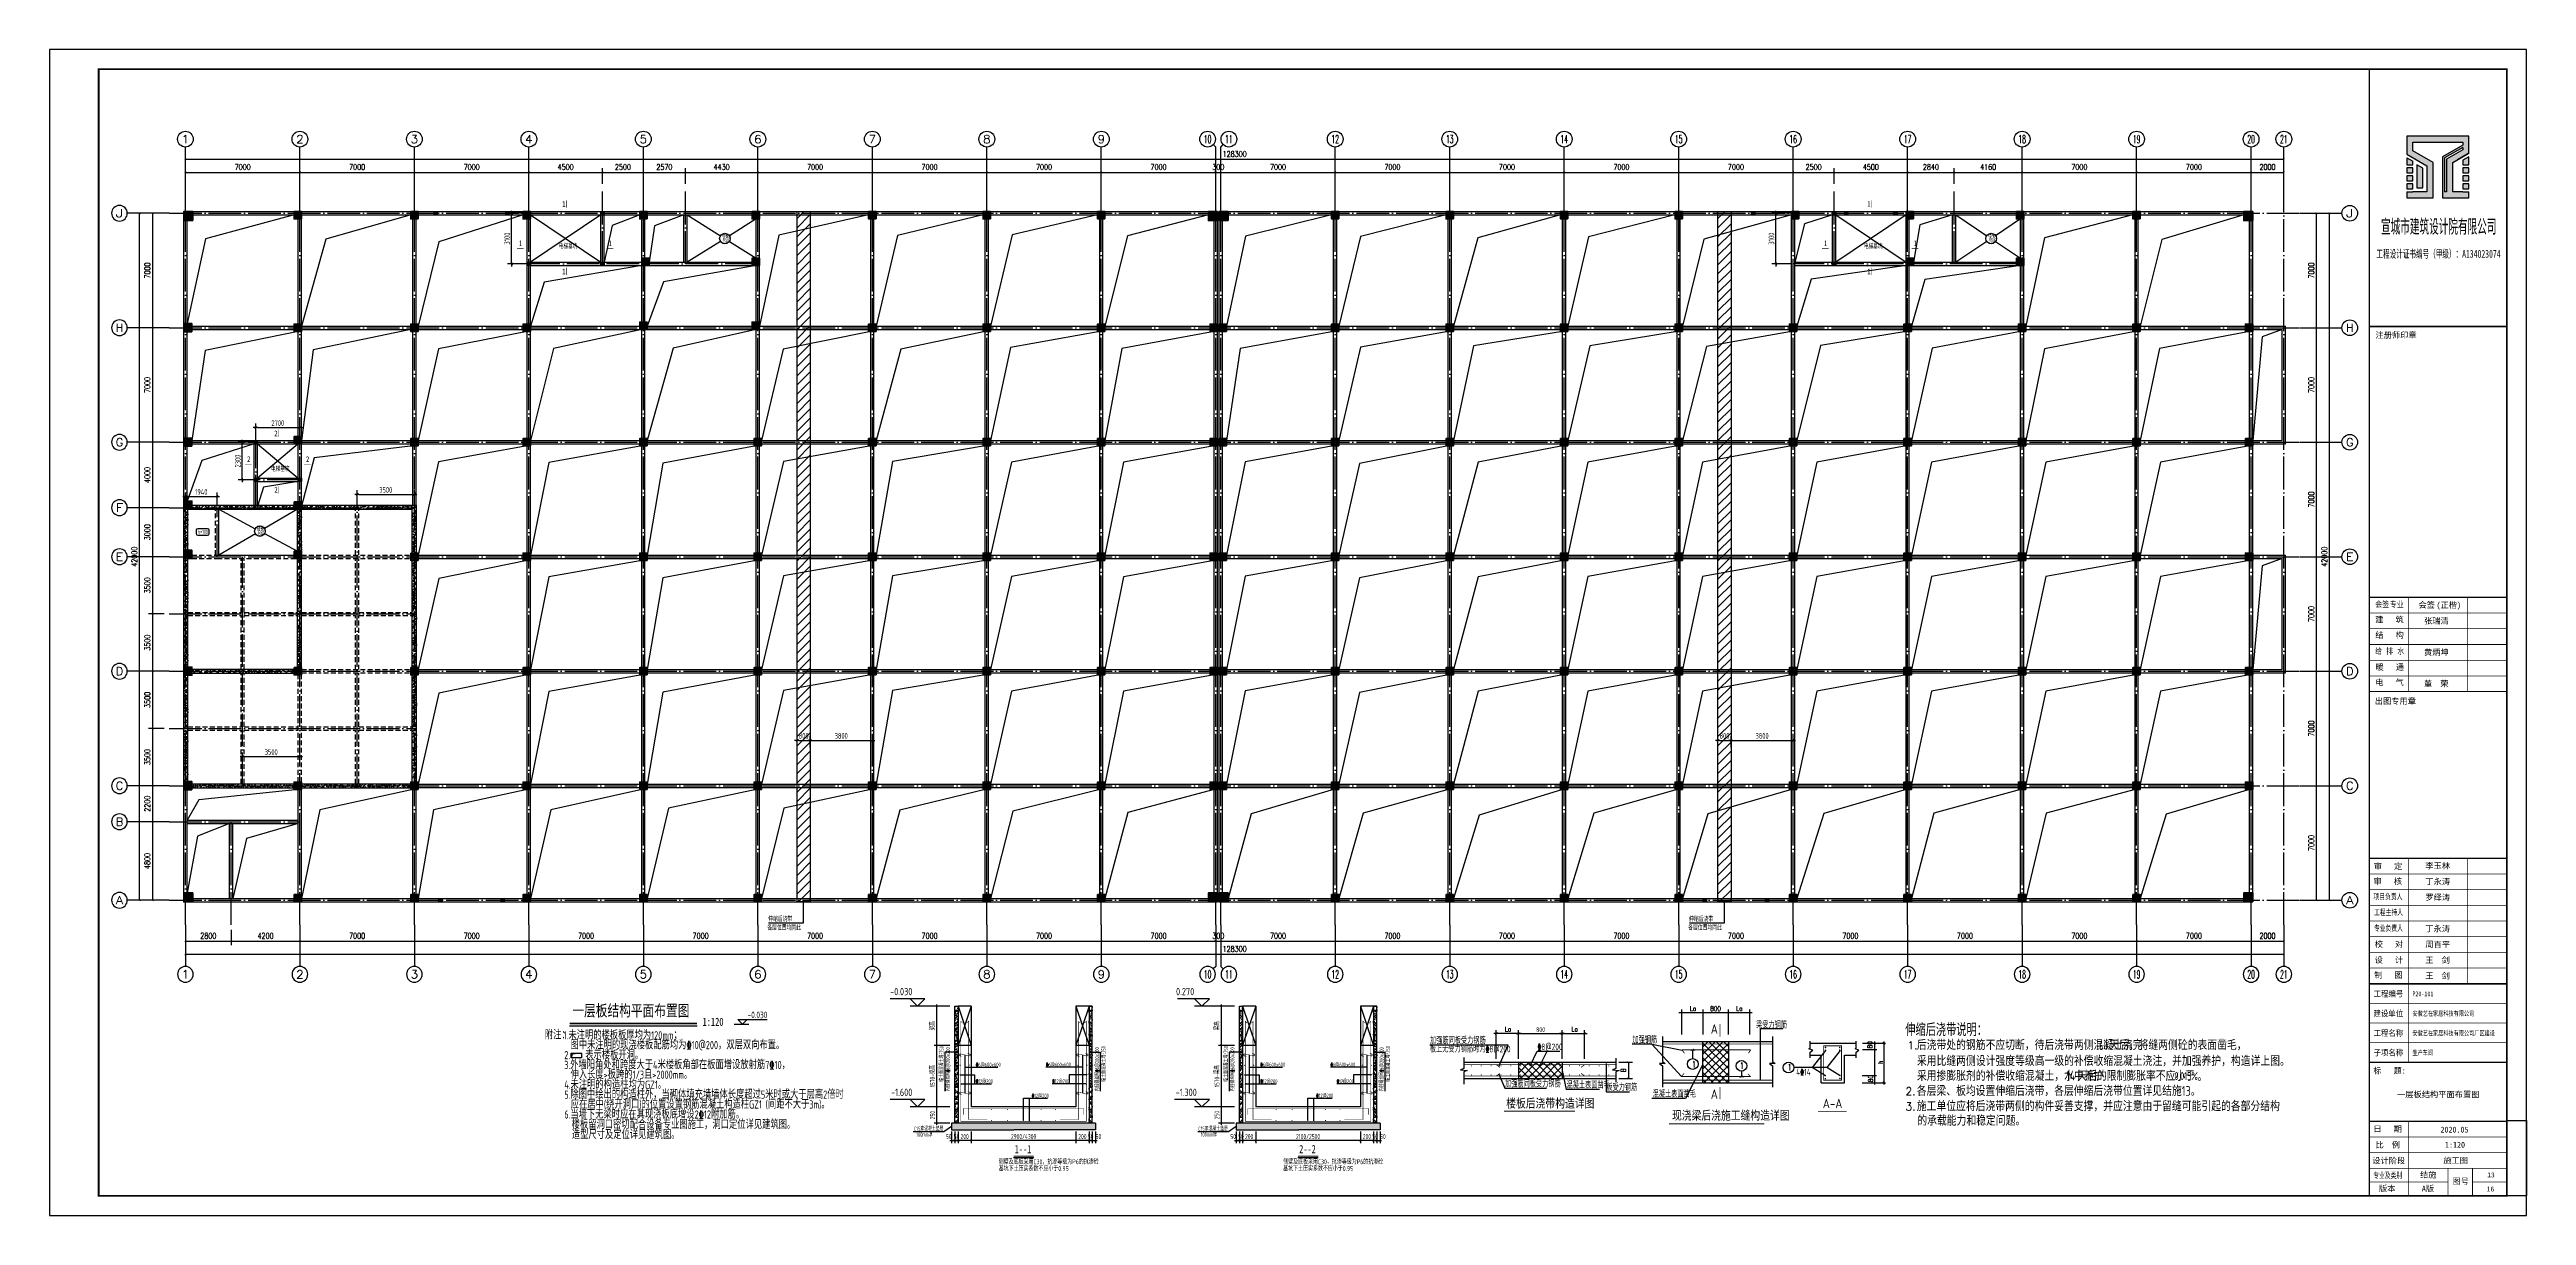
# Model space of a CAD drawing. Extents: x 8243024 to 8945023, y 669070 to 951310.
# Drawn here: x 8793583 to 8945023, y 880030 to 951310 of the extents above; entities that cross this region are included whole.
import ezdxf
from ezdxf.enums import TextEntityAlignment as Align

# ---------------------------------------------------------------- set-up
doc = ezdxf.new("R2010")
doc.units = 0
doc.header["$LTSCALE"] = 1000
for name, pattern in [('CONTINOUS', [0]), ('DASHED', [0.75, 0.5, -0.25]), ('DOTE', [2.42, 2, -0.2, 0.02, -0.2])]:
    doc.linetypes.add(name, pattern=pattern)
doc.layers.get('0').update_dxf_attribs({"linetype": 'CONTINUOUS'})
doc.layers.get('Defpoints').update_dxf_attribs({"linetype": 'CONTINUOUS'})
for name, color, linetype in [('1', 7, 'CONTINUOUS'), ('120', 7, 'CONTINUOUS'), ('1307', 7, 'CONTINUOUS'), ('AXIS', 3, 'CONTINUOUS'), ('AXIS_TEXT', 7, 'CONTINUOUS'), ('BEAM', 4, 'DASHED'), ('BEAM_CON', 4, 'CONTINUOUS'), ('BZ_标准图框', 7, 'CONTINUOUS'), ('DIM', 3, 'CONTINUOUS'), ('DIM1', 3, 'CONTINUOUS'), ('DIM_ELEV', 3, 'CONTINUOUS'), ('DIM_SYMB', 3, 'CONTINUOUS'), ('DOTE', 1, 'DOTE'), ('HATCH', 254, 'CONTINUOUS'), ('PUB_DIM', 3, 'CONTINUOUS'), ('PUB_TE', 7, 'CONTINUOUS'), ('PUB_TEXT', 7, 'CONTINUOUS'), ('PUB_TITLE', 255, 'CONTINUOUS'), ('REIN', 1, 'CONTINUOUS'), ('STAIR', 2, 'CONTINUOUS'), ('TEXT', 7, 'CONTINUOUS'), ('THIN', 7, 'CONTINUOUS'), ('TK', 4, 'CONTINUOUS'), ('TK(图框线)', 45, 'CONTINUOUS'), ('柱涂实', 54, 'CONTINUOUS'), ('砼墙', 3, 'CONTINUOUS')]:
    doc.layers.add(name, color=color, linetype=linetype)
doc.layers.add('VHSoft_barcode', color=7, linetype='CONTINUOUS', plot=False)
doc.layers.add('柱', color=2, linetype='CONTINUOUS', lineweight=35)
doc.styles.add('-宋体', font='', dxfattribs={"width": 0.8})
doc.styles.add('_HZTXT', font='tssdeng.shx', dxfattribs={"width": 0.7, "bigfont": 'HZTXT.shx'})
doc.styles.add('_TCH_AXIS', font='COMPLEX', dxfattribs={"bigfont": 'GBCBIG'})
doc.styles.add('COMPLEX', font='COMPLEX')
doc.styles.add('DIM_FONT', font='SIMPLEX', dxfattribs={"width": 0.7, "bigfont": 'GBCBIG'})
doc.styles.add('HT', font='simhei.ttf')
doc.styles.get("Standard").update_dxf_attribs({"font": 'tssdeng.shx', "height": 3})
doc.styles.add('TSSD_Dimension', font='Tssdeng.shx', dxfattribs={"width": 0.7, "bigfont": 'tssdchn.shx'})
doc.styles.add('TSSD_Label', font='Tssdeng.shx', dxfattribs={"width": 0.7, "bigfont": 'hztxt.shx'})
doc.styles.add('TSSD_REIN', font='Tssdeng.shx', dxfattribs={"width": 0.7, "bigfont": 'hztxt.shx'})
doc.styles.get('-宋体').set_extended_font_data('SimSun')
doc.dimstyles.new('DIMN', dxfattribs={"dimtxt": 300, "dimasz": 100, "dimexe": 250, "dimexo": 300, "dimgap": 150, "dimtad": 1, "dimdec": 0, "dimzin": 0, "dimdsep": 46, "dimtxsty": 'DIM_FONT', "dimblk": 'ARCHTICK', "dimcen": 0.09, "dimclrt": 7, "dimazin": 2, "dimtfac": 1, "dimtdec": 0, "dimtix": 1, "dimtmove": 2, "dimatfit": 3, "dimldrblk": 'ARCHTICK', "dimfxl": 0, "dimtolj": 1, "dimtzin": 0, "dimarcsym": 0})
doc.dimstyles.new('DIMN$0', dxfattribs={"dimtxt": 300, "dimasz": 1, "dimexe": 250, "dimexo": 300, "dimgap": 150, "dimtad": 1, "dimdec": 0, "dimdsep": 46, "dimtxsty": 'DIM_FONT', "dimblk": '_DIMX', "dimcen": 2.5, "dimclrt": 7, "dimadec": 0, "dimazin": 0, "dimtfac": 1, "dimtdec": 0, "dimtix": 1, "dimtmove": 2, "dimatfit": 3, "dimldrblk": '_DIMX', "dimfxl": 0, "dimtolj": 1, "dimtzin": 0, "dimarcsym": 0})
doc.dimstyles.new('TSSD_100_100', dxfattribs={"dimtxt": 300, "dimasz": 100, "dimexe": 150, "dimexo": 100, "dimgap": 100, "dimtad": 1, "dimdec": 0, "dimzin": 0, "dimdsep": 46, "dimtxsty": 'TSSD_Dimension', "dimblk": 'ARCHTICK', "dimcen": 0, "dimdle": 100, "dimclrt": 7, "dimadec": 0, "dimazin": 0, "dimtfac": 1, "dimtdec": 0, "dimtix": 1, "dimtmove": 2, "dimatfit": 3, "dimfxl": 0, "dimtolj": 1, "dimtzin": 0, "dimarcsym": 0})
doc.dimstyles.new('TSSD_100_100$0', dxfattribs={"dimtxt": 350, "dimasz": 100, "dimexe": 250, "dimexo": 150, "dimgap": 100, "dimtad": 1, "dimdec": 0, "dimzin": 0, "dimdsep": 46, "dimtxsty": 'TSSD_Dimension', "dimblk": '_TSDBK', "dimblk1": '_TSDBK', "dimblk2": '_TSDBK', "dimsah": 1, "dimcen": 0, "dimclrt": 7, "dimadec": 0, "dimazin": 0, "dimtfac": 1, "dimtdec": 0, "dimtix": 1, "dimtmove": 2, "dimatfit": 3, "dimldrblk": '_TSDBK', "dimfxl": 0, "dimtolj": 1, "dimtzin": 0, "dimarcsym": 0})
pattern_1 = [(50, (0, 0), (358.630091, -31.376067), [37.5, -412.5]), (355, (0, 0), (-69.375667, 376.096067), [30, -330]), (100.4514, (29.9, -2.6), (289.254691, 344.719771), [31.870095, -350.571056]), (46.1842, (0, 100), (533.620524, -82.759507), [56.25, -618.75]), (96.6356, (44.47, 93.1), (467.331353, 487.058935), [47.805144, -525.8565]), (351.1842, (0, 100), (467.330973, 487.0593), [45, -495]), (21, (50, 75), (298.453526, -201.309445), [37.5, -412.5]), (326, (50, 75), (121.657666, 362.575023), [30, -330]), (71.4514, (74.87, 58.22), (420.111314, 161.265248), [31.870095, -350.571056]), (37.5, (0, 0), (6.0799277, 166.446927), [0, -326, 0, -335, 0, -331.25]), (7.5, (0, 0), (131.5347687, 197.205856), [0, -191, 0, -318.5, 0, -126.25]), (327.5, (-111.5, 0), (266.911218, -11.2774359), [0, -125, 0, -390, 0, -517.5]), (317.5, (-161.5, 0), (291.593085, 50.052491), [0, -162.5, 0, -259, 0, -367.5]), (45, (0, 0), (-176.776695, 176.776695), [])]
pattern_2 = [(50, (14724.3, 41426.27), (358.630091, -31.376067), [37.5, -412.5]), (355, (14724.3, 41426.27), (-69.375667, 376.096067), [30, -330]), (100.4514, (14754.18, 41423.66), (289.254691, 344.719771), [31.870095, -350.571056]), (46.1842, (14724.3, 41526.27), (533.620524, -82.759507), [56.25, -618.75]), (96.6356, (14768.76, 41519.4), (467.331353, 487.058935), [47.805144, -525.8565]), (351.1842, (14724.3, 41526.3), (467.330973, 487.0593), [45, -495]), (21, (14774.3, 41501.27), (298.453526, -201.309445), [37.5, -412.5]), (326, (14774.3, 41501.27), (121.657666, 362.575023), [30, -330]), (71.4514, (14799.16, 41484.5), (420.111314, 161.265248), [31.870095, -350.571056]), (37.5, (14724.29, 41426.27), (6.0799277, 166.446927), [0, -326, 0, -335, 0, -331.25]), (7.5, (14724.29, 41426.27), (131.5347687, 197.205856), [0, -191, 0, -318.5, 0, -126.25]), (327.5, (14612.79, 41426.27), (266.911218, -11.2774359), [0, -125, 0, -390, 0, -517.5]), (317.5, (14562.8, 41426.27), (291.593085, 50.052491), [0, -162.5, 0, -259, 0, -367.5]), (45, (14724.3, 41426.27), (-176.776695, 176.776695), [])]

# ---------------------------------------------------------------- blocks, each defined once
blk = doc.blocks.new('_ArchTick')
at = {"color": 0, "linetype": 'ByBlock', "const_width": 0.4}
blk.add_lwpolyline([(-0.5, -0.5), (0.5, 0.5)], dxfattribs=at)
blk = doc.blocks.new('*D519')
at = {"layer": 'AXIS', "color": 0, "lineweight": -2}
for p, q in [((8931489, 906301), (8932439, 906301)), ((8932189, 899301), (8932189, 906301)), ((8931489, 899301), (8932439, 899301))]:
    blk.add_line(p, q, dxfattribs=at)
at = {"layer": 'Defpoints', "color": 0}
for p in [(8931189, 906301), (8932189, 906301), (8931189, 899301)]:
    blk.add_point(p, dxfattribs=at)
at = {"layer": 'AXIS', "color": 0, "lineweight": -2, "xscale": 100, "yscale": 100, "zscale": 100}
for p, rotation in [((8932189, 906301), 90), ((8932189, 899301), 270)]:
    blk.add_blockref('_ArchTick', p, dxfattribs=dict(at, rotation=rotation))
at = {"layer": 'AXIS', "color": 7, "insert": (8931864, 902801), "char_height": 350, "attachment_point": 5, "rotation": 90, "style": 'DIM_FONT'}
blk.add_mtext('\\A1;7000', dxfattribs=at)
blk = doc.blocks.new('ARCHTICK')
at = {"layer": 'DIM1'}
blk.add_line((1, 0), (-1, 0), dxfattribs=at)
at = {"layer": 'DIM1', "const_width": 0.0955}
blk.add_lwpolyline([(-0.5, -0.5), (0.5, 0.5)], dxfattribs=at)
at = {"layer": 'TK', "linetype": 'Continuous'}
blk.add_line((0, -1.1), (0, 1.2), dxfattribs=at)
blk = doc.blocks.new('*D520')
at = {"layer": 'AXIS', "color": 0, "lineweight": -2}
for p, q in [((8931489, 913301), (8932439, 913301)), ((8932189, 906301), (8932189, 913301)), ((8931489, 906301), (8932439, 906301))]:
    blk.add_line(p, q, dxfattribs=at)
at = {"layer": 'Defpoints', "color": 0}
for p in [(8931189, 913301), (8932189, 913301), (8931189, 906301)]:
    blk.add_point(p, dxfattribs=at)
at = {"layer": 'AXIS', "color": 0, "lineweight": -2, "xscale": 100, "yscale": 100, "zscale": 100}
for p, rotation in [((8932189, 913301), 90), ((8932189, 906301), 270)]:
    blk.add_blockref('_ArchTick', p, dxfattribs=dict(at, rotation=rotation))
at = {"layer": 'AXIS', "color": 7, "insert": (8931864, 909801), "char_height": 350, "attachment_point": 5, "rotation": 90, "style": 'DIM_FONT'}
blk.add_mtext('\\A1;7000', dxfattribs=at)
blk = doc.blocks.new('*D521')
at = {"layer": 'AXIS', "color": 0, "lineweight": -2}
for p, q in [((8931489, 920301), (8932439, 920301)), ((8932189, 913301), (8932189, 920301)), ((8931489, 913301), (8932439, 913301))]:
    blk.add_line(p, q, dxfattribs=at)
at = {"layer": 'Defpoints', "color": 0}
for p in [(8931189, 920301), (8932189, 920301), (8931189, 913301)]:
    blk.add_point(p, dxfattribs=at)
at = {"layer": 'AXIS', "color": 0, "lineweight": -2, "xscale": 100, "yscale": 100, "zscale": 100}
for p, rotation in [((8932189, 920301), 90), ((8932189, 913301), 270)]:
    blk.add_blockref('_ArchTick', p, dxfattribs=dict(at, rotation=rotation))
at = {"layer": 'AXIS', "color": 7, "insert": (8931864, 916801), "char_height": 350, "attachment_point": 5, "rotation": 90, "style": 'DIM_FONT'}
blk.add_mtext('\\A1;7000', dxfattribs=at)
blk = doc.blocks.new('*D522')
at = {"layer": 'AXIS', "color": 0, "lineweight": -2}
for p, q in [((8931489, 927301), (8932439, 927301)), ((8932189, 920301), (8932189, 927301)), ((8931489, 920301), (8932439, 920301))]:
    blk.add_line(p, q, dxfattribs=at)
at = {"layer": 'Defpoints', "color": 0}
for p in [(8931189, 927301), (8932189, 927301), (8931189, 920301)]:
    blk.add_point(p, dxfattribs=at)
at = {"layer": 'AXIS', "color": 0, "lineweight": -2, "xscale": 100, "yscale": 100, "zscale": 100}
for p, rotation in [((8932189, 927301), 90), ((8932189, 920301), 270)]:
    blk.add_blockref('_ArchTick', p, dxfattribs=dict(at, rotation=rotation))
at = {"layer": 'AXIS', "color": 7, "insert": (8931864, 923801), "char_height": 350, "attachment_point": 5, "rotation": 90, "style": 'DIM_FONT'}
blk.add_mtext('\\A1;7000', dxfattribs=at)
blk = doc.blocks.new('*D523')
at = {"layer": 'AXIS', "color": 0, "lineweight": -2}
for p, q in [((8931489, 934301), (8932439, 934301)), ((8932189, 927301), (8932189, 934301)), ((8931489, 927301), (8932439, 927301))]:
    blk.add_line(p, q, dxfattribs=at)
at = {"layer": 'Defpoints', "color": 0}
for p in [(8931189, 934301), (8932189, 934301), (8931189, 927301)]:
    blk.add_point(p, dxfattribs=at)
at = {"layer": 'AXIS', "color": 0, "lineweight": -2, "xscale": 100, "yscale": 100, "zscale": 100}
for p, rotation in [((8932189, 934301), 90), ((8932189, 927301), 270)]:
    blk.add_blockref('_ArchTick', p, dxfattribs=dict(at, rotation=rotation))
at = {"layer": 'AXIS', "color": 7, "insert": (8931864, 930801), "char_height": 350, "attachment_point": 5, "rotation": 90, "style": 'DIM_FONT'}
blk.add_mtext('\\A1;7000', dxfattribs=at)
blk = doc.blocks.new('*D524')
at = {"layer": 'AXIS', "color": 0, "lineweight": -2}
for p, q in [((8931489, 941301), (8932439, 941301)), ((8932189, 934301), (8932189, 941301)), ((8931489, 934301), (8932439, 934301))]:
    blk.add_line(p, q, dxfattribs=at)
at = {"layer": 'Defpoints', "color": 0}
for p in [(8931189, 941301), (8932189, 941301), (8931189, 934301)]:
    blk.add_point(p, dxfattribs=at)
at = {"layer": 'AXIS', "color": 0, "lineweight": -2, "xscale": 100, "yscale": 100, "zscale": 100}
for p, rotation in [((8932189, 941301), 90), ((8932189, 934301), 270)]:
    blk.add_blockref('_ArchTick', p, dxfattribs=dict(at, rotation=rotation))
at = {"layer": 'AXIS', "color": 7, "insert": (8931864, 937801), "char_height": 350, "attachment_point": 5, "rotation": 90, "style": 'DIM_FONT'}
blk.add_mtext('\\A1;7000', dxfattribs=at)
blk = doc.blocks.new('*D525')
at = {"layer": 'AXIS', "color": 0, "lineweight": -2}
for p, q in [((8931789, 941301), (8933239, 941301)), ((8932989, 899301), (8932989, 941301)), ((8931789, 899301), (8933239, 899301))]:
    blk.add_line(p, q, dxfattribs=at)
at = {"layer": 'Defpoints', "color": 0}
for p in [(8931489, 941301), (8932989, 941301), (8931489, 899301)]:
    blk.add_point(p, dxfattribs=at)
at = {"layer": 'AXIS', "color": 0, "lineweight": -2, "xscale": 100, "yscale": 100, "zscale": 100}
for p, rotation in [((8932989, 941301), 90), ((8932989, 899301), 270)]:
    blk.add_blockref('_ArchTick', p, dxfattribs=dict(at, rotation=rotation))
at = {"layer": 'AXIS', "color": 7, "insert": (8932664, 920301), "char_height": 350, "attachment_point": 5, "rotation": 90, "style": 'DIM_FONT'}
blk.add_mtext('\\A1;42000', dxfattribs=at)
blk = doc.blocks.new('*D526')
at = {"layer": 'AXIS', "color": 0, "lineweight": -2}
for p, q in [((8800589, 906301), (8799639, 906301)), ((8799889, 904101), (8799889, 906301)), ((8800589, 904101), (8799639, 904101))]:
    blk.add_line(p, q, dxfattribs=at)
at = {"layer": 'Defpoints', "color": 0}
for p in [(8799889, 906301), (8800889, 906301), (8800889, 904101)]:
    blk.add_point(p, dxfattribs=at)
at = {"layer": 'AXIS', "color": 0, "lineweight": -2, "xscale": 100, "yscale": 100, "zscale": 100}
for p, rotation in [((8799889, 906301), 90), ((8799889, 904101), 270)]:
    blk.add_blockref('_ArchTick', p, dxfattribs=dict(at, rotation=rotation))
at = {"layer": 'AXIS', "color": 7, "insert": (8799564, 905201), "char_height": 350, "attachment_point": 5, "rotation": 90, "style": 'DIM_FONT'}
blk.add_mtext('\\A1;2200', dxfattribs=at)
blk = doc.blocks.new('*D527')
at = {"layer": 'AXIS', "color": 0, "lineweight": -2}
for p, q in [((8800589, 909801), (8799639, 909801)), ((8799889, 906301), (8799889, 909801)), ((8800589, 906301), (8799639, 906301))]:
    blk.add_line(p, q, dxfattribs=at)
at = {"layer": 'Defpoints', "color": 0}
for p in [(8799889, 909801), (8800889, 909801), (8800889, 906301)]:
    blk.add_point(p, dxfattribs=at)
at = {"layer": 'AXIS', "color": 0, "lineweight": -2, "xscale": 100, "yscale": 100, "zscale": 100}
for p, rotation in [((8799889, 909801), 90), ((8799889, 906301), 270)]:
    blk.add_blockref('_ArchTick', p, dxfattribs=dict(at, rotation=rotation))
at = {"layer": 'AXIS', "color": 7, "insert": (8799564, 908051), "char_height": 350, "attachment_point": 5, "rotation": 90, "style": 'DIM_FONT'}
blk.add_mtext('\\A1;3500', dxfattribs=at)
blk = doc.blocks.new('*D528')
at = {"layer": 'AXIS', "color": 0, "lineweight": -2}
for p, q in [((8800589, 916801), (8799639, 916801)), ((8799889, 913301), (8799889, 916801)), ((8800589, 913301), (8799639, 913301))]:
    blk.add_line(p, q, dxfattribs=at)
at = {"layer": 'Defpoints', "color": 0}
for p in [(8799889, 916801), (8800889, 916801), (8800889, 913301)]:
    blk.add_point(p, dxfattribs=at)
at = {"layer": 'AXIS', "color": 0, "lineweight": -2, "xscale": 100, "yscale": 100, "zscale": 100}
for p, rotation in [((8799889, 916801), 90), ((8799889, 913301), 270)]:
    blk.add_blockref('_ArchTick', p, dxfattribs=dict(at, rotation=rotation))
at = {"layer": 'AXIS', "color": 7, "insert": (8799564, 915051), "char_height": 350, "attachment_point": 5, "rotation": 90, "style": 'DIM_FONT'}
blk.add_mtext('\\A1;3500', dxfattribs=at)
blk = doc.blocks.new('*D529')
at = {"layer": 'AXIS', "color": 0, "lineweight": -2}
for p, q in [((8800589, 923301), (8799639, 923301)), ((8799889, 920301), (8799889, 923301)), ((8800589, 920301), (8799639, 920301))]:
    blk.add_line(p, q, dxfattribs=at)
at = {"layer": 'Defpoints', "color": 0}
for p in [(8799889, 923301), (8800889, 923301), (8800889, 920301)]:
    blk.add_point(p, dxfattribs=at)
at = {"layer": 'AXIS', "color": 0, "lineweight": -2, "xscale": 100, "yscale": 100, "zscale": 100}
for p, rotation in [((8799889, 923301), 90), ((8799889, 920301), 270)]:
    blk.add_blockref('_ArchTick', p, dxfattribs=dict(at, rotation=rotation))
at = {"layer": 'AXIS', "color": 7, "insert": (8799564, 921801), "char_height": 350, "attachment_point": 5, "rotation": 90, "style": 'DIM_FONT'}
blk.add_mtext('\\A1;3000', dxfattribs=at)
blk = doc.blocks.new('*D530')
at = {"layer": 'AXIS', "color": 0, "lineweight": -2}
for p, q in [((8800589, 927301), (8799639, 927301)), ((8799889, 923301), (8799889, 927301)), ((8800589, 923301), (8799639, 923301))]:
    blk.add_line(p, q, dxfattribs=at)
at = {"layer": 'Defpoints', "color": 0}
for p in [(8799889, 927301), (8800889, 927301), (8800889, 923301)]:
    blk.add_point(p, dxfattribs=at)
at = {"layer": 'AXIS', "color": 0, "lineweight": -2, "xscale": 100, "yscale": 100, "zscale": 100}
for p, rotation in [((8799889, 927301), 90), ((8799889, 923301), 270)]:
    blk.add_blockref('_ArchTick', p, dxfattribs=dict(at, rotation=rotation))
at = {"layer": 'AXIS', "color": 7, "insert": (8799564, 925301), "char_height": 350, "attachment_point": 5, "rotation": 90, "style": 'DIM_FONT'}
blk.add_mtext('\\A1;4000', dxfattribs=at)
blk = doc.blocks.new('*D531')
at = {"layer": 'AXIS', "color": 0, "lineweight": -2}
for p, q in [((8800589, 934301), (8799639, 934301)), ((8799889, 927301), (8799889, 934301)), ((8800589, 927301), (8799639, 927301))]:
    blk.add_line(p, q, dxfattribs=at)
at = {"layer": 'Defpoints', "color": 0}
for p in [(8799889, 934301), (8800889, 934301), (8800889, 927301)]:
    blk.add_point(p, dxfattribs=at)
at = {"layer": 'AXIS', "color": 0, "lineweight": -2, "xscale": 100, "yscale": 100, "zscale": 100}
for p, rotation in [((8799889, 934301), 90), ((8799889, 927301), 270)]:
    blk.add_blockref('_ArchTick', p, dxfattribs=dict(at, rotation=rotation))
at = {"layer": 'AXIS', "color": 7, "insert": (8799564, 930801), "char_height": 350, "attachment_point": 5, "rotation": 90, "style": 'DIM_FONT'}
blk.add_mtext('\\A1;7000', dxfattribs=at)
blk = doc.blocks.new('*D532')
at = {"layer": 'AXIS', "color": 0, "lineweight": -2}
for p, q in [((8800589, 941301), (8799639, 941301)), ((8799889, 934301), (8799889, 941301)), ((8800589, 934301), (8799639, 934301))]:
    blk.add_line(p, q, dxfattribs=at)
at = {"layer": 'Defpoints', "color": 0}
for p in [(8799889, 941301), (8800889, 941301), (8800889, 934301)]:
    blk.add_point(p, dxfattribs=at)
at = {"layer": 'AXIS', "color": 0, "lineweight": -2, "xscale": 100, "yscale": 100, "zscale": 100}
for p, rotation in [((8799889, 941301), 90), ((8799889, 934301), 270)]:
    blk.add_blockref('_ArchTick', p, dxfattribs=dict(at, rotation=rotation))
at = {"layer": 'AXIS', "color": 7, "insert": (8799564, 937801), "char_height": 350, "attachment_point": 5, "rotation": 90, "style": 'DIM_FONT'}
blk.add_mtext('\\A1;7000', dxfattribs=at)
blk = doc.blocks.new('*D533')
at = {"layer": 'AXIS', "color": 0, "lineweight": -2}
for p, q in [((8800289, 941301), (8798839, 941301)), ((8799089, 899301), (8799089, 941301)), ((8800289, 899301), (8798839, 899301))]:
    blk.add_line(p, q, dxfattribs=at)
at = {"layer": 'Defpoints', "color": 0}
for p in [(8799089, 941301), (8800589, 941301), (8800589, 899301)]:
    blk.add_point(p, dxfattribs=at)
at = {"layer": 'AXIS', "color": 0, "lineweight": -2, "xscale": 100, "yscale": 100, "zscale": 100}
for p, rotation in [((8799089, 941301), 90), ((8799089, 899301), 270)]:
    blk.add_blockref('_ArchTick', p, dxfattribs=dict(at, rotation=rotation))
at = {"layer": 'AXIS', "color": 7, "insert": (8798764, 920301), "char_height": 350, "attachment_point": 5, "rotation": 90, "style": 'DIM_FONT'}
blk.add_mtext('\\A1;42000', dxfattribs=at)
blk = doc.blocks.new('*D534')
at = {"layer": 'AXIS', "color": 0, "lineweight": -2}
for p, q in [((8808889, 943101), (8808889, 944051)), ((8808889, 943801), (8815889, 943801)), ((8815889, 943101), (8815889, 944051))]:
    blk.add_line(p, q, dxfattribs=at)
at = {"layer": 'Defpoints', "color": 0}
for p in [(8815889, 943801), (8808889, 942801), (8815889, 942801)]:
    blk.add_point(p, dxfattribs=at)
at = {"layer": 'AXIS', "color": 0, "lineweight": -2, "xscale": 100, "yscale": 100, "zscale": 100, "rotation": 180}
blk.add_blockref('_ArchTick', (8808889, 943801), dxfattribs=at)
at = {"layer": 'AXIS', "color": 0, "lineweight": -2, "xscale": 100, "yscale": 100, "zscale": 100}
blk.add_blockref('_ArchTick', (8815889, 943801), dxfattribs=at)
at = {"layer": 'AXIS', "color": 7, "insert": (8812389, 944126), "char_height": 350, "attachment_point": 5, "style": 'DIM_FONT'}
blk.add_mtext('\\A1;7000', dxfattribs=at)
blk = doc.blocks.new('*D535')
at = {"layer": 'AXIS', "color": 0, "lineweight": -2}
for p, q in [((8815889, 943101), (8815889, 944051)), ((8815889, 943801), (8822889, 943801)), ((8822889, 943101), (8822889, 944051))]:
    blk.add_line(p, q, dxfattribs=at)
at = {"layer": 'Defpoints', "color": 0}
for p in [(8822889, 943801), (8815889, 942801), (8822889, 942801)]:
    blk.add_point(p, dxfattribs=at)
at = {"layer": 'AXIS', "color": 0, "lineweight": -2, "xscale": 100, "yscale": 100, "zscale": 100, "rotation": 180}
blk.add_blockref('_ArchTick', (8815889, 943801), dxfattribs=at)
at = {"layer": 'AXIS', "color": 0, "lineweight": -2, "xscale": 100, "yscale": 100, "zscale": 100}
blk.add_blockref('_ArchTick', (8822889, 943801), dxfattribs=at)
at = {"layer": 'AXIS', "color": 7, "insert": (8819389, 944126), "char_height": 350, "attachment_point": 5, "style": 'DIM_FONT'}
blk.add_mtext('\\A1;7000', dxfattribs=at)
blk = doc.blocks.new('*D536')
at = {"layer": 'AXIS', "color": 0, "lineweight": -2}
for p, q in [((8827389, 943101), (8827389, 944051)), ((8827389, 943801), (8829889, 943801)), ((8829889, 943101), (8829889, 944051))]:
    blk.add_line(p, q, dxfattribs=at)
at = {"layer": 'Defpoints', "color": 0}
for p in [(8829889, 943801), (8827389, 942801), (8829889, 942801)]:
    blk.add_point(p, dxfattribs=at)
at = {"layer": 'AXIS', "color": 0, "lineweight": -2, "xscale": 100, "yscale": 100, "zscale": 100, "rotation": 180}
blk.add_blockref('_ArchTick', (8827389, 943801), dxfattribs=at)
at = {"layer": 'AXIS', "color": 0, "lineweight": -2, "xscale": 100, "yscale": 100, "zscale": 100}
blk.add_blockref('_ArchTick', (8829889, 943801), dxfattribs=at)
at = {"layer": 'AXIS', "color": 7, "insert": (8828639, 944126), "char_height": 350, "attachment_point": 5, "style": 'DIM_FONT'}
blk.add_mtext('\\A1;2500', dxfattribs=at)
blk = doc.blocks.new('*D537')
at = {"layer": 'AXIS', "color": 0, "lineweight": -2}
for p, q in [((8829889, 943101), (8829889, 944051)), ((8829889, 943801), (8832459, 943801)), ((8832459, 943101), (8832459, 944051))]:
    blk.add_line(p, q, dxfattribs=at)
at = {"layer": 'Defpoints', "color": 0}
for p in [(8832459, 943801), (8829889, 942801), (8832459, 942801)]:
    blk.add_point(p, dxfattribs=at)
at = {"layer": 'AXIS', "color": 0, "lineweight": -2, "xscale": 100, "yscale": 100, "zscale": 100, "rotation": 180}
blk.add_blockref('_ArchTick', (8829889, 943801), dxfattribs=at)
at = {"layer": 'AXIS', "color": 0, "lineweight": -2, "xscale": 100, "yscale": 100, "zscale": 100}
blk.add_blockref('_ArchTick', (8832459, 943801), dxfattribs=at)
at = {"layer": 'AXIS', "color": 7, "insert": (8831174, 944126), "char_height": 350, "attachment_point": 5, "style": 'DIM_FONT'}
blk.add_mtext('\\A1;2570', dxfattribs=at)
blk = doc.blocks.new('*D538')
at = {"layer": 'AXIS', "color": 0, "lineweight": -2}
for p, q in [((8850889, 943101), (8850889, 944051)), ((8850889, 943801), (8857889, 943801)), ((8857889, 943101), (8857889, 944051))]:
    blk.add_line(p, q, dxfattribs=at)
at = {"layer": 'Defpoints', "color": 0}
for p in [(8857889, 943801), (8850889, 942801), (8857889, 942801)]:
    blk.add_point(p, dxfattribs=at)
at = {"layer": 'AXIS', "color": 0, "lineweight": -2, "xscale": 100, "yscale": 100, "zscale": 100, "rotation": 180}
blk.add_blockref('_ArchTick', (8850889, 943801), dxfattribs=at)
at = {"layer": 'AXIS', "color": 0, "lineweight": -2, "xscale": 100, "yscale": 100, "zscale": 100}
blk.add_blockref('_ArchTick', (8857889, 943801), dxfattribs=at)
at = {"layer": 'AXIS', "color": 7, "insert": (8854389, 944126), "char_height": 350, "attachment_point": 5, "style": 'DIM_FONT'}
blk.add_mtext('\\A1;7000', dxfattribs=at)
blk = doc.blocks.new('*D539')
at = {"layer": 'AXIS', "color": 0, "lineweight": -2}
for p, q in [((8857889, 943101), (8857889, 944051)), ((8857889, 943801), (8864889, 943801)), ((8864889, 943101), (8864889, 944051))]:
    blk.add_line(p, q, dxfattribs=at)
at = {"layer": 'Defpoints', "color": 0}
for p in [(8864889, 943801), (8857889, 942801), (8864889, 942801)]:
    blk.add_point(p, dxfattribs=at)
at = {"layer": 'AXIS', "color": 0, "lineweight": -2, "xscale": 100, "yscale": 100, "zscale": 100, "rotation": 180}
blk.add_blockref('_ArchTick', (8857889, 943801), dxfattribs=at)
at = {"layer": 'AXIS', "color": 0, "lineweight": -2, "xscale": 100, "yscale": 100, "zscale": 100}
blk.add_blockref('_ArchTick', (8864889, 943801), dxfattribs=at)
at = {"layer": 'AXIS', "color": 7, "insert": (8861389, 944126), "char_height": 350, "attachment_point": 5, "style": 'DIM_FONT'}
blk.add_mtext('\\A1;7000', dxfattribs=at)
blk = doc.blocks.new('*D540')
at = {"layer": 'AXIS', "color": 0, "lineweight": -2}
for p, q in [((8864889, 943801), (8864789, 943801)), ((8864889, 943101), (8864889, 944051)), ((8864889, 943801), (8865189, 943801)), ((8865189, 943101), (8865189, 944051)), ((8865189, 943801), (8865289, 943801))]:
    blk.add_line(p, q, dxfattribs=at)
at = {"layer": 'Defpoints', "color": 0}
for p in [(8865189, 943801), (8864889, 942801), (8865189, 942801)]:
    blk.add_point(p, dxfattribs=at)
at = {"layer": 'AXIS', "color": 0, "lineweight": -2, "xscale": 100, "yscale": 100, "zscale": 100}
blk.add_blockref('_ArchTick', (8864889, 943801), dxfattribs=at)
at = {"layer": 'AXIS', "color": 0, "lineweight": -2, "xscale": 100, "yscale": 100, "zscale": 100, "rotation": 180}
blk.add_blockref('_ArchTick', (8865189, 943801), dxfattribs=at)
at = {"layer": 'AXIS', "color": 7, "insert": (8865039, 944126), "char_height": 350, "attachment_point": 5, "style": 'DIM_FONT'}
blk.add_mtext('\\A1;300', dxfattribs=at)
blk = doc.blocks.new('*D541')
at = {"layer": 'AXIS', "color": 0, "lineweight": -2}
for p, q in [((8879189, 943101), (8879189, 944051)), ((8879189, 943801), (8886189, 943801)), ((8886189, 943101), (8886189, 944051))]:
    blk.add_line(p, q, dxfattribs=at)
at = {"layer": 'Defpoints', "color": 0}
for p in [(8886189, 943801), (8879189, 942801), (8886189, 942801)]:
    blk.add_point(p, dxfattribs=at)
at = {"layer": 'AXIS', "color": 0, "lineweight": -2, "xscale": 100, "yscale": 100, "zscale": 100, "rotation": 180}
blk.add_blockref('_ArchTick', (8879189, 943801), dxfattribs=at)
at = {"layer": 'AXIS', "color": 0, "lineweight": -2, "xscale": 100, "yscale": 100, "zscale": 100}
blk.add_blockref('_ArchTick', (8886189, 943801), dxfattribs=at)
at = {"layer": 'AXIS', "color": 7, "insert": (8882689, 944126), "char_height": 350, "attachment_point": 5, "style": 'DIM_FONT'}
blk.add_mtext('\\A1;7000', dxfattribs=at)
blk = doc.blocks.new('*D542')
at = {"layer": 'AXIS', "color": 0, "lineweight": -2}
for p, q in [((8893189, 943101), (8893189, 944051)), ((8893189, 943801), (8900189, 943801)), ((8900189, 943101), (8900189, 944051))]:
    blk.add_line(p, q, dxfattribs=at)
at = {"layer": 'Defpoints', "color": 0}
for p in [(8900189, 943801), (8893189, 942801), (8900189, 942801)]:
    blk.add_point(p, dxfattribs=at)
at = {"layer": 'AXIS', "color": 0, "lineweight": -2, "xscale": 100, "yscale": 100, "zscale": 100, "rotation": 180}
blk.add_blockref('_ArchTick', (8893189, 943801), dxfattribs=at)
at = {"layer": 'AXIS', "color": 0, "lineweight": -2, "xscale": 100, "yscale": 100, "zscale": 100}
blk.add_blockref('_ArchTick', (8900189, 943801), dxfattribs=at)
at = {"layer": 'AXIS', "color": 7, "insert": (8896689, 944126), "char_height": 350, "attachment_point": 5, "style": 'DIM_FONT'}
blk.add_mtext('\\A1;7000', dxfattribs=at)
blk = doc.blocks.new('*D543')
at = {"layer": 'AXIS', "color": 0, "lineweight": -2}
for p, q in [((8900189, 943101), (8900189, 944051)), ((8900189, 943801), (8902689, 943801)), ((8902689, 943101), (8902689, 944051))]:
    blk.add_line(p, q, dxfattribs=at)
at = {"layer": 'Defpoints', "color": 0}
for p in [(8902689, 943801), (8900189, 942801), (8902689, 942801)]:
    blk.add_point(p, dxfattribs=at)
at = {"layer": 'AXIS', "color": 0, "lineweight": -2, "xscale": 100, "yscale": 100, "zscale": 100, "rotation": 180}
blk.add_blockref('_ArchTick', (8900189, 943801), dxfattribs=at)
at = {"layer": 'AXIS', "color": 0, "lineweight": -2, "xscale": 100, "yscale": 100, "zscale": 100}
blk.add_blockref('_ArchTick', (8902689, 943801), dxfattribs=at)
at = {"layer": 'AXIS', "color": 7, "insert": (8901439, 944126), "char_height": 350, "attachment_point": 5, "style": 'DIM_FONT'}
blk.add_mtext('\\A1;2500', dxfattribs=at)
blk = doc.blocks.new('*D544')
at = {"layer": 'AXIS', "color": 0, "lineweight": -2}
for p, q in [((8907189, 943101), (8907189, 944051)), ((8907189, 943801), (8910029, 943801)), ((8910029, 943101), (8910029, 944051))]:
    blk.add_line(p, q, dxfattribs=at)
at = {"layer": 'Defpoints', "color": 0}
for p in [(8910029, 943801), (8907189, 942801), (8910029, 942801)]:
    blk.add_point(p, dxfattribs=at)
at = {"layer": 'AXIS', "color": 0, "lineweight": -2, "xscale": 100, "yscale": 100, "zscale": 100, "rotation": 180}
blk.add_blockref('_ArchTick', (8907189, 943801), dxfattribs=at)
at = {"layer": 'AXIS', "color": 0, "lineweight": -2, "xscale": 100, "yscale": 100, "zscale": 100}
blk.add_blockref('_ArchTick', (8910029, 943801), dxfattribs=at)
at = {"layer": 'AXIS', "color": 7, "insert": (8908609, 944126), "char_height": 350, "attachment_point": 5, "style": 'DIM_FONT'}
blk.add_mtext('\\A1;2840', dxfattribs=at)
blk = doc.blocks.new('*D545')
at = {"layer": 'AXIS', "color": 0, "lineweight": -2}
for p, q in [((8921189, 943101), (8921189, 944051)), ((8921189, 943801), (8928189, 943801)), ((8928189, 943101), (8928189, 944051))]:
    blk.add_line(p, q, dxfattribs=at)
at = {"layer": 'Defpoints', "color": 0}
for p in [(8928189, 943801), (8921189, 942801), (8928189, 942801)]:
    blk.add_point(p, dxfattribs=at)
at = {"layer": 'AXIS', "color": 0, "lineweight": -2, "xscale": 100, "yscale": 100, "zscale": 100, "rotation": 180}
blk.add_blockref('_ArchTick', (8921189, 943801), dxfattribs=at)
at = {"layer": 'AXIS', "color": 0, "lineweight": -2, "xscale": 100, "yscale": 100, "zscale": 100}
blk.add_blockref('_ArchTick', (8928189, 943801), dxfattribs=at)
at = {"layer": 'AXIS', "color": 7, "insert": (8924689, 944126), "char_height": 350, "attachment_point": 5, "style": 'DIM_FONT'}
blk.add_mtext('\\A1;7000', dxfattribs=at)
blk = doc.blocks.new('*D546')
at = {"layer": 'AXIS', "color": 0, "lineweight": -2}
for p, q in [((8928189, 943101), (8928189, 944051)), ((8928189, 943801), (8930189, 943801)), ((8930189, 943101), (8930189, 944051))]:
    blk.add_line(p, q, dxfattribs=at)
at = {"layer": 'Defpoints', "color": 0}
for p in [(8930189, 943801), (8928189, 942801), (8930189, 942801)]:
    blk.add_point(p, dxfattribs=at)
at = {"layer": 'AXIS', "color": 0, "lineweight": -2, "xscale": 100, "yscale": 100, "zscale": 100, "rotation": 180}
blk.add_blockref('_ArchTick', (8928189, 943801), dxfattribs=at)
at = {"layer": 'AXIS', "color": 0, "lineweight": -2, "xscale": 100, "yscale": 100, "zscale": 100}
blk.add_blockref('_ArchTick', (8930189, 943801), dxfattribs=at)
at = {"layer": 'AXIS', "color": 7, "insert": (8929189, 944126), "char_height": 350, "attachment_point": 5, "style": 'DIM_FONT'}
blk.add_mtext('\\A1;2000', dxfattribs=at)
blk = doc.blocks.new('*D547')
at = {"layer": 'AXIS', "color": 0, "lineweight": -2}
for p, q in [((8801889, 943401), (8801889, 944851)), ((8801889, 944601), (8930189, 944601)), ((8930189, 943401), (8930189, 944851))]:
    blk.add_line(p, q, dxfattribs=at)
at = {"layer": 'Defpoints', "color": 0}
for p in [(8930189, 944601), (8801889, 943101), (8930189, 943101)]:
    blk.add_point(p, dxfattribs=at)
at = {"layer": 'AXIS', "color": 0, "lineweight": -2, "xscale": 100, "yscale": 100, "zscale": 100, "rotation": 180}
blk.add_blockref('_ArchTick', (8801889, 944601), dxfattribs=at)
at = {"layer": 'AXIS', "color": 0, "lineweight": -2, "xscale": 100, "yscale": 100, "zscale": 100}
blk.add_blockref('_ArchTick', (8930189, 944601), dxfattribs=at)
at = {"layer": 'AXIS', "color": 7, "insert": (8866039, 944926), "char_height": 350, "attachment_point": 5, "style": 'DIM_FONT'}
blk.add_mtext('\\A1;128300', dxfattribs=at)
blk = doc.blocks.new('*D548')
at = {"layer": 'AXIS', "color": 0, "lineweight": -2}
for p, q in [((8804689, 897501), (8804689, 896551)), ((8804689, 896801), (8808889, 896801)), ((8808889, 897501), (8808889, 896551))]:
    blk.add_line(p, q, dxfattribs=at)
at = {"layer": 'Defpoints', "color": 0}
for p in [(8804689, 897801), (8808889, 897801), (8808889, 896801)]:
    blk.add_point(p, dxfattribs=at)
at = {"layer": 'AXIS', "color": 0, "lineweight": -2, "xscale": 100, "yscale": 100, "zscale": 100, "rotation": 180}
blk.add_blockref('_ArchTick', (8804689, 896801), dxfattribs=at)
at = {"layer": 'AXIS', "color": 0, "lineweight": -2, "xscale": 100, "yscale": 100, "zscale": 100}
blk.add_blockref('_ArchTick', (8808889, 896801), dxfattribs=at)
at = {"layer": 'AXIS', "color": 7, "insert": (8806789, 897126), "char_height": 350, "attachment_point": 5, "style": 'DIM_FONT'}
blk.add_mtext('\\A1;4200', dxfattribs=at)
blk = doc.blocks.new('*D549')
at = {"layer": 'AXIS', "color": 0, "lineweight": -2}
for p, q in [((8808889, 897501), (8808889, 896551)), ((8808889, 896801), (8815889, 896801)), ((8815889, 897501), (8815889, 896551))]:
    blk.add_line(p, q, dxfattribs=at)
at = {"layer": 'Defpoints', "color": 0}
for p in [(8808889, 897801), (8815889, 897801), (8815889, 896801)]:
    blk.add_point(p, dxfattribs=at)
at = {"layer": 'AXIS', "color": 0, "lineweight": -2, "xscale": 100, "yscale": 100, "zscale": 100, "rotation": 180}
blk.add_blockref('_ArchTick', (8808889, 896801), dxfattribs=at)
at = {"layer": 'AXIS', "color": 0, "lineweight": -2, "xscale": 100, "yscale": 100, "zscale": 100}
blk.add_blockref('_ArchTick', (8815889, 896801), dxfattribs=at)
at = {"layer": 'AXIS', "color": 7, "insert": (8812389, 897126), "char_height": 350, "attachment_point": 5, "style": 'DIM_FONT'}
blk.add_mtext('\\A1;7000', dxfattribs=at)
blk = doc.blocks.new('*D550')
at = {"layer": 'AXIS', "color": 0, "lineweight": -2}
for p, q in [((8815889, 897501), (8815889, 896551)), ((8815889, 896801), (8822889, 896801)), ((8822889, 897501), (8822889, 896551))]:
    blk.add_line(p, q, dxfattribs=at)
at = {"layer": 'Defpoints', "color": 0}
for p in [(8815889, 897801), (8822889, 897801), (8822889, 896801)]:
    blk.add_point(p, dxfattribs=at)
at = {"layer": 'AXIS', "color": 0, "lineweight": -2, "xscale": 100, "yscale": 100, "zscale": 100, "rotation": 180}
blk.add_blockref('_ArchTick', (8815889, 896801), dxfattribs=at)
at = {"layer": 'AXIS', "color": 0, "lineweight": -2, "xscale": 100, "yscale": 100, "zscale": 100}
blk.add_blockref('_ArchTick', (8822889, 896801), dxfattribs=at)
at = {"layer": 'AXIS', "color": 7, "insert": (8819389, 897126), "char_height": 350, "attachment_point": 5, "style": 'DIM_FONT'}
blk.add_mtext('\\A1;7000', dxfattribs=at)
blk = doc.blocks.new('*D551')
at = {"layer": 'AXIS', "color": 0, "lineweight": -2}
for p, q in [((8829889, 897501), (8829889, 896551)), ((8829889, 896801), (8836889, 896801)), ((8836889, 897501), (8836889, 896551))]:
    blk.add_line(p, q, dxfattribs=at)
at = {"layer": 'Defpoints', "color": 0}
for p in [(8829889, 897801), (8836889, 897801), (8836889, 896801)]:
    blk.add_point(p, dxfattribs=at)
at = {"layer": 'AXIS', "color": 0, "lineweight": -2, "xscale": 100, "yscale": 100, "zscale": 100, "rotation": 180}
blk.add_blockref('_ArchTick', (8829889, 896801), dxfattribs=at)
at = {"layer": 'AXIS', "color": 0, "lineweight": -2, "xscale": 100, "yscale": 100, "zscale": 100}
blk.add_blockref('_ArchTick', (8836889, 896801), dxfattribs=at)
at = {"layer": 'AXIS', "color": 7, "insert": (8833389, 897126), "char_height": 350, "attachment_point": 5, "style": 'DIM_FONT'}
blk.add_mtext('\\A1;7000', dxfattribs=at)
blk = doc.blocks.new('*D552')
at = {"layer": 'AXIS', "color": 0, "lineweight": -2}
for p, q in [((8836889, 897501), (8836889, 896551)), ((8836889, 896801), (8843889, 896801)), ((8843889, 897501), (8843889, 896551))]:
    blk.add_line(p, q, dxfattribs=at)
at = {"layer": 'Defpoints', "color": 0}
for p in [(8836889, 897801), (8843889, 897801), (8843889, 896801)]:
    blk.add_point(p, dxfattribs=at)
at = {"layer": 'AXIS', "color": 0, "lineweight": -2, "xscale": 100, "yscale": 100, "zscale": 100, "rotation": 180}
blk.add_blockref('_ArchTick', (8836889, 896801), dxfattribs=at)
at = {"layer": 'AXIS', "color": 0, "lineweight": -2, "xscale": 100, "yscale": 100, "zscale": 100}
blk.add_blockref('_ArchTick', (8843889, 896801), dxfattribs=at)
at = {"layer": 'AXIS', "color": 7, "insert": (8840389, 897126), "char_height": 350, "attachment_point": 5, "style": 'DIM_FONT'}
blk.add_mtext('\\A1;7000', dxfattribs=at)
blk = doc.blocks.new('*D553')
at = {"layer": 'AXIS', "color": 0, "lineweight": -2}
for p, q in [((8843889, 897501), (8843889, 896551)), ((8843889, 896801), (8850889, 896801)), ((8850889, 897501), (8850889, 896551))]:
    blk.add_line(p, q, dxfattribs=at)
at = {"layer": 'Defpoints', "color": 0}
for p in [(8843889, 897801), (8850889, 897801), (8850889, 896801)]:
    blk.add_point(p, dxfattribs=at)
at = {"layer": 'AXIS', "color": 0, "lineweight": -2, "xscale": 100, "yscale": 100, "zscale": 100, "rotation": 180}
blk.add_blockref('_ArchTick', (8843889, 896801), dxfattribs=at)
at = {"layer": 'AXIS', "color": 0, "lineweight": -2, "xscale": 100, "yscale": 100, "zscale": 100}
blk.add_blockref('_ArchTick', (8850889, 896801), dxfattribs=at)
at = {"layer": 'AXIS', "color": 7, "insert": (8847389, 897126), "char_height": 350, "attachment_point": 5, "style": 'DIM_FONT'}
blk.add_mtext('\\A1;7000', dxfattribs=at)
blk = doc.blocks.new('*D554')
at = {"layer": 'AXIS', "color": 0, "lineweight": -2}
for p, q in [((8850889, 897501), (8850889, 896551)), ((8850889, 896801), (8857889, 896801)), ((8857889, 897501), (8857889, 896551))]:
    blk.add_line(p, q, dxfattribs=at)
at = {"layer": 'Defpoints', "color": 0}
for p in [(8850889, 897801), (8857889, 897801), (8857889, 896801)]:
    blk.add_point(p, dxfattribs=at)
at = {"layer": 'AXIS', "color": 0, "lineweight": -2, "xscale": 100, "yscale": 100, "zscale": 100, "rotation": 180}
blk.add_blockref('_ArchTick', (8850889, 896801), dxfattribs=at)
at = {"layer": 'AXIS', "color": 0, "lineweight": -2, "xscale": 100, "yscale": 100, "zscale": 100}
blk.add_blockref('_ArchTick', (8857889, 896801), dxfattribs=at)
at = {"layer": 'AXIS', "color": 7, "insert": (8854389, 897126), "char_height": 350, "attachment_point": 5, "style": 'DIM_FONT'}
blk.add_mtext('\\A1;7000', dxfattribs=at)
blk = doc.blocks.new('*D555')
at = {"layer": 'AXIS', "color": 0, "lineweight": -2}
for p, q in [((8857889, 897501), (8857889, 896551)), ((8857889, 896801), (8864889, 896801)), ((8864889, 897501), (8864889, 896551))]:
    blk.add_line(p, q, dxfattribs=at)
at = {"layer": 'Defpoints', "color": 0}
for p in [(8857889, 897801), (8864889, 897801), (8864889, 896801)]:
    blk.add_point(p, dxfattribs=at)
at = {"layer": 'AXIS', "color": 0, "lineweight": -2, "xscale": 100, "yscale": 100, "zscale": 100, "rotation": 180}
blk.add_blockref('_ArchTick', (8857889, 896801), dxfattribs=at)
at = {"layer": 'AXIS', "color": 0, "lineweight": -2, "xscale": 100, "yscale": 100, "zscale": 100}
blk.add_blockref('_ArchTick', (8864889, 896801), dxfattribs=at)
at = {"layer": 'AXIS', "color": 7, "insert": (8861389, 897126), "char_height": 350, "attachment_point": 5, "style": 'DIM_FONT'}
blk.add_mtext('\\A1;7000', dxfattribs=at)
blk = doc.blocks.new('*D556')
at = {"layer": 'AXIS', "color": 0, "lineweight": -2}
for p, q in [((8864889, 896801), (8864789, 896801)), ((8864889, 897501), (8864889, 896551)), ((8864889, 896801), (8865189, 896801)), ((8865189, 897501), (8865189, 896551)), ((8865189, 896801), (8865289, 896801))]:
    blk.add_line(p, q, dxfattribs=at)
at = {"layer": 'Defpoints', "color": 0}
for p in [(8864889, 897801), (8865189, 897801), (8865189, 896801)]:
    blk.add_point(p, dxfattribs=at)
at = {"layer": 'AXIS', "color": 0, "lineweight": -2, "xscale": 100, "yscale": 100, "zscale": 100}
blk.add_blockref('_ArchTick', (8864889, 896801), dxfattribs=at)
at = {"layer": 'AXIS', "color": 0, "lineweight": -2, "xscale": 100, "yscale": 100, "zscale": 100, "rotation": 180}
blk.add_blockref('_ArchTick', (8865189, 896801), dxfattribs=at)
at = {"layer": 'AXIS', "color": 7, "insert": (8865039, 897126), "char_height": 350, "attachment_point": 5, "style": 'DIM_FONT'}
blk.add_mtext('\\A1;300', dxfattribs=at)
blk = doc.blocks.new('*D557')
at = {"layer": 'AXIS', "color": 0, "lineweight": -2}
for p, q in [((8865189, 897501), (8865189, 896551)), ((8865189, 896801), (8872189, 896801)), ((8872189, 897501), (8872189, 896551))]:
    blk.add_line(p, q, dxfattribs=at)
at = {"layer": 'Defpoints', "color": 0}
for p in [(8865189, 897801), (8872189, 897801), (8872189, 896801)]:
    blk.add_point(p, dxfattribs=at)
at = {"layer": 'AXIS', "color": 0, "lineweight": -2, "xscale": 100, "yscale": 100, "zscale": 100, "rotation": 180}
blk.add_blockref('_ArchTick', (8865189, 896801), dxfattribs=at)
at = {"layer": 'AXIS', "color": 0, "lineweight": -2, "xscale": 100, "yscale": 100, "zscale": 100}
blk.add_blockref('_ArchTick', (8872189, 896801), dxfattribs=at)
at = {"layer": 'AXIS', "color": 7, "insert": (8868689, 897126), "char_height": 350, "attachment_point": 5, "style": 'DIM_FONT'}
blk.add_mtext('\\A1;7000', dxfattribs=at)
blk = doc.blocks.new('*D558')
at = {"layer": 'AXIS', "color": 0, "lineweight": -2}
for p, q in [((8872189, 897501), (8872189, 896551)), ((8872189, 896801), (8879189, 896801)), ((8879189, 897501), (8879189, 896551))]:
    blk.add_line(p, q, dxfattribs=at)
at = {"layer": 'Defpoints', "color": 0}
for p in [(8872189, 897801), (8879189, 897801), (8879189, 896801)]:
    blk.add_point(p, dxfattribs=at)
at = {"layer": 'AXIS', "color": 0, "lineweight": -2, "xscale": 100, "yscale": 100, "zscale": 100, "rotation": 180}
blk.add_blockref('_ArchTick', (8872189, 896801), dxfattribs=at)
at = {"layer": 'AXIS', "color": 0, "lineweight": -2, "xscale": 100, "yscale": 100, "zscale": 100}
blk.add_blockref('_ArchTick', (8879189, 896801), dxfattribs=at)
at = {"layer": 'AXIS', "color": 7, "insert": (8875689, 897126), "char_height": 350, "attachment_point": 5, "style": 'DIM_FONT'}
blk.add_mtext('\\A1;7000', dxfattribs=at)
blk = doc.blocks.new('*D559')
at = {"layer": 'AXIS', "color": 0, "lineweight": -2}
for p, q in [((8879189, 897501), (8879189, 896551)), ((8879189, 896801), (8886189, 896801)), ((8886189, 897501), (8886189, 896551))]:
    blk.add_line(p, q, dxfattribs=at)
at = {"layer": 'Defpoints', "color": 0}
for p in [(8879189, 897801), (8886189, 897801), (8886189, 896801)]:
    blk.add_point(p, dxfattribs=at)
at = {"layer": 'AXIS', "color": 0, "lineweight": -2, "xscale": 100, "yscale": 100, "zscale": 100, "rotation": 180}
blk.add_blockref('_ArchTick', (8879189, 896801), dxfattribs=at)
at = {"layer": 'AXIS', "color": 0, "lineweight": -2, "xscale": 100, "yscale": 100, "zscale": 100}
blk.add_blockref('_ArchTick', (8886189, 896801), dxfattribs=at)
at = {"layer": 'AXIS', "color": 7, "insert": (8882689, 897126), "char_height": 350, "attachment_point": 5, "style": 'DIM_FONT'}
blk.add_mtext('\\A1;7000', dxfattribs=at)
blk = doc.blocks.new('*D560')
at = {"layer": 'AXIS', "color": 0, "lineweight": -2}
for p, q in [((8886189, 897501), (8886189, 896551)), ((8886189, 896801), (8893189, 896801)), ((8893189, 897501), (8893189, 896551))]:
    blk.add_line(p, q, dxfattribs=at)
at = {"layer": 'Defpoints', "color": 0}
for p in [(8886189, 897801), (8893189, 897801), (8893189, 896801)]:
    blk.add_point(p, dxfattribs=at)
at = {"layer": 'AXIS', "color": 0, "lineweight": -2, "xscale": 100, "yscale": 100, "zscale": 100, "rotation": 180}
blk.add_blockref('_ArchTick', (8886189, 896801), dxfattribs=at)
at = {"layer": 'AXIS', "color": 0, "lineweight": -2, "xscale": 100, "yscale": 100, "zscale": 100}
blk.add_blockref('_ArchTick', (8893189, 896801), dxfattribs=at)
at = {"layer": 'AXIS', "color": 7, "insert": (8889689, 897126), "char_height": 350, "attachment_point": 5, "style": 'DIM_FONT'}
blk.add_mtext('\\A1;7000', dxfattribs=at)
blk = doc.blocks.new('*D561')
at = {"layer": 'AXIS', "color": 0, "lineweight": -2}
for p, q in [((8893189, 897501), (8893189, 896551)), ((8893189, 896801), (8900189, 896801)), ((8900189, 897501), (8900189, 896551))]:
    blk.add_line(p, q, dxfattribs=at)
at = {"layer": 'Defpoints', "color": 0}
for p in [(8893189, 897801), (8900189, 897801), (8900189, 896801)]:
    blk.add_point(p, dxfattribs=at)
at = {"layer": 'AXIS', "color": 0, "lineweight": -2, "xscale": 100, "yscale": 100, "zscale": 100, "rotation": 180}
blk.add_blockref('_ArchTick', (8893189, 896801), dxfattribs=at)
at = {"layer": 'AXIS', "color": 0, "lineweight": -2, "xscale": 100, "yscale": 100, "zscale": 100}
blk.add_blockref('_ArchTick', (8900189, 896801), dxfattribs=at)
at = {"layer": 'AXIS', "color": 7, "insert": (8896689, 897126), "char_height": 350, "attachment_point": 5, "style": 'DIM_FONT'}
blk.add_mtext('\\A1;7000', dxfattribs=at)
blk = doc.blocks.new('*D562')
at = {"layer": 'AXIS', "color": 0, "lineweight": -2}
for p, q in [((8900189, 897501), (8900189, 896551)), ((8900189, 896801), (8907189, 896801)), ((8907189, 897501), (8907189, 896551))]:
    blk.add_line(p, q, dxfattribs=at)
at = {"layer": 'Defpoints', "color": 0}
for p in [(8900189, 897801), (8907189, 897801), (8907189, 896801)]:
    blk.add_point(p, dxfattribs=at)
at = {"layer": 'AXIS', "color": 0, "lineweight": -2, "xscale": 100, "yscale": 100, "zscale": 100, "rotation": 180}
blk.add_blockref('_ArchTick', (8900189, 896801), dxfattribs=at)
at = {"layer": 'AXIS', "color": 0, "lineweight": -2, "xscale": 100, "yscale": 100, "zscale": 100}
blk.add_blockref('_ArchTick', (8907189, 896801), dxfattribs=at)
at = {"layer": 'AXIS', "color": 7, "insert": (8903689, 897126), "char_height": 350, "attachment_point": 5, "style": 'DIM_FONT'}
blk.add_mtext('\\A1;7000', dxfattribs=at)
blk = doc.blocks.new('*D563')
at = {"layer": 'AXIS', "color": 0, "lineweight": -2}
for p, q in [((8907189, 897501), (8907189, 896551)), ((8907189, 896801), (8914189, 896801)), ((8914189, 897501), (8914189, 896551))]:
    blk.add_line(p, q, dxfattribs=at)
at = {"layer": 'Defpoints', "color": 0}
for p in [(8907189, 897801), (8914189, 897801), (8914189, 896801)]:
    blk.add_point(p, dxfattribs=at)
at = {"layer": 'AXIS', "color": 0, "lineweight": -2, "xscale": 100, "yscale": 100, "zscale": 100, "rotation": 180}
blk.add_blockref('_ArchTick', (8907189, 896801), dxfattribs=at)
at = {"layer": 'AXIS', "color": 0, "lineweight": -2, "xscale": 100, "yscale": 100, "zscale": 100}
blk.add_blockref('_ArchTick', (8914189, 896801), dxfattribs=at)
at = {"layer": 'AXIS', "color": 7, "insert": (8910689, 897126), "char_height": 350, "attachment_point": 5, "style": 'DIM_FONT'}
blk.add_mtext('\\A1;7000', dxfattribs=at)
blk = doc.blocks.new('*D564')
at = {"layer": 'AXIS', "color": 0, "lineweight": -2}
for p, q in [((8914189, 897501), (8914189, 896551)), ((8914189, 896801), (8921189, 896801)), ((8921189, 897501), (8921189, 896551))]:
    blk.add_line(p, q, dxfattribs=at)
at = {"layer": 'Defpoints', "color": 0}
for p in [(8914189, 897801), (8921189, 897801), (8921189, 896801)]:
    blk.add_point(p, dxfattribs=at)
at = {"layer": 'AXIS', "color": 0, "lineweight": -2, "xscale": 100, "yscale": 100, "zscale": 100, "rotation": 180}
blk.add_blockref('_ArchTick', (8914189, 896801), dxfattribs=at)
at = {"layer": 'AXIS', "color": 0, "lineweight": -2, "xscale": 100, "yscale": 100, "zscale": 100}
blk.add_blockref('_ArchTick', (8921189, 896801), dxfattribs=at)
at = {"layer": 'AXIS', "color": 7, "insert": (8917689, 897126), "char_height": 350, "attachment_point": 5, "style": 'DIM_FONT'}
blk.add_mtext('\\A1;7000', dxfattribs=at)
blk = doc.blocks.new('*D565')
at = {"layer": 'AXIS', "color": 0, "lineweight": -2}
for p, q in [((8921189, 897501), (8921189, 896551)), ((8921189, 896801), (8928189, 896801)), ((8928189, 897501), (8928189, 896551))]:
    blk.add_line(p, q, dxfattribs=at)
at = {"layer": 'Defpoints', "color": 0}
for p in [(8921189, 897801), (8928189, 897801), (8928189, 896801)]:
    blk.add_point(p, dxfattribs=at)
at = {"layer": 'AXIS', "color": 0, "lineweight": -2, "xscale": 100, "yscale": 100, "zscale": 100, "rotation": 180}
blk.add_blockref('_ArchTick', (8921189, 896801), dxfattribs=at)
at = {"layer": 'AXIS', "color": 0, "lineweight": -2, "xscale": 100, "yscale": 100, "zscale": 100}
blk.add_blockref('_ArchTick', (8928189, 896801), dxfattribs=at)
at = {"layer": 'AXIS', "color": 7, "insert": (8924689, 897126), "char_height": 350, "attachment_point": 5, "style": 'DIM_FONT'}
blk.add_mtext('\\A1;7000', dxfattribs=at)
blk = doc.blocks.new('*D566')
at = {"layer": 'AXIS', "color": 0, "lineweight": -2}
for p, q in [((8928189, 897501), (8928189, 896551)), ((8928189, 896801), (8930189, 896801)), ((8930189, 897501), (8930189, 896551))]:
    blk.add_line(p, q, dxfattribs=at)
at = {"layer": 'Defpoints', "color": 0}
for p in [(8928189, 897801), (8930189, 897801), (8930189, 896801)]:
    blk.add_point(p, dxfattribs=at)
at = {"layer": 'AXIS', "color": 0, "lineweight": -2, "xscale": 100, "yscale": 100, "zscale": 100, "rotation": 180}
blk.add_blockref('_ArchTick', (8928189, 896801), dxfattribs=at)
at = {"layer": 'AXIS', "color": 0, "lineweight": -2, "xscale": 100, "yscale": 100, "zscale": 100}
blk.add_blockref('_ArchTick', (8930189, 896801), dxfattribs=at)
at = {"layer": 'AXIS', "color": 7, "insert": (8929189, 897126), "char_height": 350, "attachment_point": 5, "style": 'DIM_FONT'}
blk.add_mtext('\\A1;2000', dxfattribs=at)
blk = doc.blocks.new('*D567')
at = {"layer": 'AXIS', "color": 0, "lineweight": -2}
for p, q in [((8801889, 897201), (8801889, 895751)), ((8930189, 897201), (8930189, 895751)), ((8801889, 896001), (8930189, 896001))]:
    blk.add_line(p, q, dxfattribs=at)
at = {"layer": 'Defpoints', "color": 0}
for p in [(8801889, 897501), (8930189, 897501), (8930189, 896001)]:
    blk.add_point(p, dxfattribs=at)
at = {"layer": 'AXIS', "color": 0, "lineweight": -2, "xscale": 100, "yscale": 100, "zscale": 100, "rotation": 180}
blk.add_blockref('_ArchTick', (8801889, 896001), dxfattribs=at)
at = {"layer": 'AXIS', "color": 0, "lineweight": -2, "xscale": 100, "yscale": 100, "zscale": 100}
blk.add_blockref('_ArchTick', (8930189, 896001), dxfattribs=at)
at = {"layer": 'AXIS', "color": 7, "insert": (8866039, 896326), "char_height": 350, "attachment_point": 5, "style": 'DIM_FONT'}
blk.add_mtext('\\A1;128300', dxfattribs=at)
blk = doc.blocks.new('_AXISO')
blk.add_circle((0, 0), 0.5)
at = {"layer": 'AXIS_TEXT', "style": 'COMPLEX', "width": 1.041667}
blk.add_attdef('A', text='', height=0.56, dxfattribs=at).set_placement((-0.25, -0.28), (0.25, -0.28), align=Align.FIT)
blk = doc.blocks.new('*D504')
at = {"layer": 'AXIS', "color": 0, "lineweight": -2}
for p, q in [((8801889, 897501), (8801889, 896551)), ((8801889, 896801), (8804689, 896801)), ((8804689, 897501), (8804689, 896551))]:
    blk.add_line(p, q, dxfattribs=at)
at = {"layer": 'Defpoints', "color": 0}
for p in [(8801889, 897801), (8804689, 897801), (8804689, 896801)]:
    blk.add_point(p, dxfattribs=at)
at = {"layer": 'AXIS', "color": 0, "lineweight": -2, "xscale": 100, "yscale": 100, "zscale": 100, "rotation": 180}
blk.add_blockref('_ArchTick', (8801889, 896801), dxfattribs=at)
at = {"layer": 'AXIS', "color": 0, "lineweight": -2, "xscale": 100, "yscale": 100, "zscale": 100}
blk.add_blockref('_ArchTick', (8804689, 896801), dxfattribs=at)
at = {"layer": 'AXIS', "color": 7, "insert": (8803289, 897126), "char_height": 350, "attachment_point": 5, "style": 'DIM_FONT'}
blk.add_mtext('\\A1;2800', dxfattribs=at)
blk = doc.blocks.new('*D505')
at = {"layer": 'AXIS', "color": 0, "lineweight": -2}
for p, q in [((8800589, 904101), (8799639, 904101)), ((8799889, 899301), (8799889, 904101)), ((8800589, 899301), (8799639, 899301))]:
    blk.add_line(p, q, dxfattribs=at)
at = {"layer": 'Defpoints', "color": 0}
for p in [(8799889, 904101), (8800889, 904101), (8800889, 899301)]:
    blk.add_point(p, dxfattribs=at)
at = {"layer": 'AXIS', "color": 0, "lineweight": -2, "xscale": 100, "yscale": 100, "zscale": 100}
for p, rotation in [((8799889, 904101), 90), ((8799889, 899301), 270)]:
    blk.add_blockref('_ArchTick', p, dxfattribs=dict(at, rotation=rotation))
at = {"layer": 'AXIS', "color": 7, "insert": (8799564, 901701), "char_height": 350, "attachment_point": 5, "rotation": 90, "style": 'DIM_FONT'}
blk.add_mtext('\\A1;4800', dxfattribs=at)
blk = doc.blocks.new('*D506')
at = {"layer": 'AXIS', "color": 0, "lineweight": -2}
for p, q in [((8801889, 943101), (8801889, 944051)), ((8801889, 943801), (8808889, 943801)), ((8808889, 943101), (8808889, 944051))]:
    blk.add_line(p, q, dxfattribs=at)
at = {"layer": 'Defpoints', "color": 0}
for p in [(8808889, 943801), (8801889, 942801), (8808889, 942801)]:
    blk.add_point(p, dxfattribs=at)
at = {"layer": 'AXIS', "color": 0, "lineweight": -2, "xscale": 100, "yscale": 100, "zscale": 100, "rotation": 180}
blk.add_blockref('_ArchTick', (8801889, 943801), dxfattribs=at)
at = {"layer": 'AXIS', "color": 0, "lineweight": -2, "xscale": 100, "yscale": 100, "zscale": 100}
blk.add_blockref('_ArchTick', (8808889, 943801), dxfattribs=at)
at = {"layer": 'AXIS', "color": 7, "insert": (8805389, 944126), "char_height": 350, "attachment_point": 5, "style": 'DIM_FONT'}
blk.add_mtext('\\A1;7000', dxfattribs=at)
blk = doc.blocks.new('*D507')
at = {"layer": 'AXIS', "color": 0, "lineweight": -2}
for p, q in [((8914189, 943101), (8914189, 944051)), ((8914189, 943801), (8921189, 943801)), ((8921189, 943101), (8921189, 944051))]:
    blk.add_line(p, q, dxfattribs=at)
at = {"layer": 'Defpoints', "color": 0}
for p in [(8921189, 943801), (8914189, 942801), (8921189, 942801)]:
    blk.add_point(p, dxfattribs=at)
at = {"layer": 'AXIS', "color": 0, "lineweight": -2, "xscale": 100, "yscale": 100, "zscale": 100, "rotation": 180}
blk.add_blockref('_ArchTick', (8914189, 943801), dxfattribs=at)
at = {"layer": 'AXIS', "color": 0, "lineweight": -2, "xscale": 100, "yscale": 100, "zscale": 100}
blk.add_blockref('_ArchTick', (8921189, 943801), dxfattribs=at)
at = {"layer": 'AXIS', "color": 7, "insert": (8917689, 944126), "char_height": 350, "attachment_point": 5, "style": 'DIM_FONT'}
blk.add_mtext('\\A1;7000', dxfattribs=at)
blk = doc.blocks.new('*D508')
at = {"layer": 'AXIS', "color": 0, "lineweight": -2}
for p, q in [((8902689, 943101), (8902689, 944051)), ((8902689, 943801), (8907189, 943801)), ((8907189, 943101), (8907189, 944051))]:
    blk.add_line(p, q, dxfattribs=at)
at = {"layer": 'Defpoints', "color": 0}
for p in [(8907189, 943801), (8902689, 942801), (8907189, 942801)]:
    blk.add_point(p, dxfattribs=at)
at = {"layer": 'AXIS', "color": 0, "lineweight": -2, "xscale": 100, "yscale": 100, "zscale": 100, "rotation": 180}
blk.add_blockref('_ArchTick', (8902689, 943801), dxfattribs=at)
at = {"layer": 'AXIS', "color": 0, "lineweight": -2, "xscale": 100, "yscale": 100, "zscale": 100}
blk.add_blockref('_ArchTick', (8907189, 943801), dxfattribs=at)
at = {"layer": 'AXIS', "color": 7, "insert": (8904939, 944126), "char_height": 350, "attachment_point": 5, "style": 'DIM_FONT'}
blk.add_mtext('\\A1;4500', dxfattribs=at)
blk = doc.blocks.new('*D509')
at = {"layer": 'AXIS', "color": 0, "lineweight": -2}
for p, q in [((8886189, 943101), (8886189, 944051)), ((8886189, 943801), (8893189, 943801)), ((8893189, 943101), (8893189, 944051))]:
    blk.add_line(p, q, dxfattribs=at)
at = {"layer": 'Defpoints', "color": 0}
for p in [(8893189, 943801), (8886189, 942801), (8893189, 942801)]:
    blk.add_point(p, dxfattribs=at)
at = {"layer": 'AXIS', "color": 0, "lineweight": -2, "xscale": 100, "yscale": 100, "zscale": 100, "rotation": 180}
blk.add_blockref('_ArchTick', (8886189, 943801), dxfattribs=at)
at = {"layer": 'AXIS', "color": 0, "lineweight": -2, "xscale": 100, "yscale": 100, "zscale": 100}
blk.add_blockref('_ArchTick', (8893189, 943801), dxfattribs=at)
at = {"layer": 'AXIS', "color": 7, "insert": (8889689, 944126), "char_height": 350, "attachment_point": 5, "style": 'DIM_FONT'}
blk.add_mtext('\\A1;7000', dxfattribs=at)
blk = doc.blocks.new('*D510')
at = {"layer": 'AXIS', "color": 0, "lineweight": -2}
for p, q in [((8872189, 943101), (8872189, 944051)), ((8872189, 943801), (8879189, 943801)), ((8879189, 943101), (8879189, 944051))]:
    blk.add_line(p, q, dxfattribs=at)
at = {"layer": 'Defpoints', "color": 0}
for p in [(8879189, 943801), (8872189, 942801), (8879189, 942801)]:
    blk.add_point(p, dxfattribs=at)
at = {"layer": 'AXIS', "color": 0, "lineweight": -2, "xscale": 100, "yscale": 100, "zscale": 100, "rotation": 180}
blk.add_blockref('_ArchTick', (8872189, 943801), dxfattribs=at)
at = {"layer": 'AXIS', "color": 0, "lineweight": -2, "xscale": 100, "yscale": 100, "zscale": 100}
blk.add_blockref('_ArchTick', (8879189, 943801), dxfattribs=at)
at = {"layer": 'AXIS', "color": 7, "insert": (8875689, 944126), "char_height": 350, "attachment_point": 5, "style": 'DIM_FONT'}
blk.add_mtext('\\A1;7000', dxfattribs=at)
blk = doc.blocks.new('*D511')
at = {"layer": 'AXIS', "color": 0, "lineweight": -2}
for p, q in [((8865189, 943101), (8865189, 944051)), ((8865189, 943801), (8872189, 943801)), ((8872189, 943101), (8872189, 944051))]:
    blk.add_line(p, q, dxfattribs=at)
at = {"layer": 'Defpoints', "color": 0}
for p in [(8872189, 943801), (8865189, 942801), (8872189, 942801)]:
    blk.add_point(p, dxfattribs=at)
at = {"layer": 'AXIS', "color": 0, "lineweight": -2, "xscale": 100, "yscale": 100, "zscale": 100, "rotation": 180}
blk.add_blockref('_ArchTick', (8865189, 943801), dxfattribs=at)
at = {"layer": 'AXIS', "color": 0, "lineweight": -2, "xscale": 100, "yscale": 100, "zscale": 100}
blk.add_blockref('_ArchTick', (8872189, 943801), dxfattribs=at)
at = {"layer": 'AXIS', "color": 7, "insert": (8868689, 944126), "char_height": 350, "attachment_point": 5, "style": 'DIM_FONT'}
blk.add_mtext('\\A1;7000', dxfattribs=at)
blk = doc.blocks.new('*D512')
at = {"layer": 'AXIS', "color": 0, "lineweight": -2}
for p, q in [((8843889, 943101), (8843889, 944051)), ((8843889, 943801), (8850889, 943801)), ((8850889, 943101), (8850889, 944051))]:
    blk.add_line(p, q, dxfattribs=at)
at = {"layer": 'Defpoints', "color": 0}
for p in [(8850889, 943801), (8843889, 942801), (8850889, 942801)]:
    blk.add_point(p, dxfattribs=at)
at = {"layer": 'AXIS', "color": 0, "lineweight": -2, "xscale": 100, "yscale": 100, "zscale": 100, "rotation": 180}
blk.add_blockref('_ArchTick', (8843889, 943801), dxfattribs=at)
at = {"layer": 'AXIS', "color": 0, "lineweight": -2, "xscale": 100, "yscale": 100, "zscale": 100}
blk.add_blockref('_ArchTick', (8850889, 943801), dxfattribs=at)
at = {"layer": 'AXIS', "color": 7, "insert": (8847389, 944126), "char_height": 350, "attachment_point": 5, "style": 'DIM_FONT'}
blk.add_mtext('\\A1;7000', dxfattribs=at)
blk = doc.blocks.new('*D513')
at = {"layer": 'AXIS', "color": 0, "lineweight": -2}
for p, q in [((8836889, 943101), (8836889, 944051)), ((8836889, 943801), (8843889, 943801)), ((8843889, 943101), (8843889, 944051))]:
    blk.add_line(p, q, dxfattribs=at)
at = {"layer": 'Defpoints', "color": 0}
for p in [(8843889, 943801), (8836889, 942801), (8843889, 942801)]:
    blk.add_point(p, dxfattribs=at)
at = {"layer": 'AXIS', "color": 0, "lineweight": -2, "xscale": 100, "yscale": 100, "zscale": 100, "rotation": 180}
blk.add_blockref('_ArchTick', (8836889, 943801), dxfattribs=at)
at = {"layer": 'AXIS', "color": 0, "lineweight": -2, "xscale": 100, "yscale": 100, "zscale": 100}
blk.add_blockref('_ArchTick', (8843889, 943801), dxfattribs=at)
at = {"layer": 'AXIS', "color": 7, "insert": (8840389, 944126), "char_height": 350, "attachment_point": 5, "style": 'DIM_FONT'}
blk.add_mtext('\\A1;7000', dxfattribs=at)
blk = doc.blocks.new('*D514')
at = {"layer": 'AXIS', "color": 0, "lineweight": -2}
for p, q in [((8832459, 943101), (8832459, 944051)), ((8832459, 943801), (8836889, 943801)), ((8836889, 943101), (8836889, 944051))]:
    blk.add_line(p, q, dxfattribs=at)
at = {"layer": 'Defpoints', "color": 0}
for p in [(8836889, 943801), (8832459, 942801), (8836889, 942801)]:
    blk.add_point(p, dxfattribs=at)
at = {"layer": 'AXIS', "color": 0, "lineweight": -2, "xscale": 100, "yscale": 100, "zscale": 100, "rotation": 180}
blk.add_blockref('_ArchTick', (8832459, 943801), dxfattribs=at)
at = {"layer": 'AXIS', "color": 0, "lineweight": -2, "xscale": 100, "yscale": 100, "zscale": 100}
blk.add_blockref('_ArchTick', (8836889, 943801), dxfattribs=at)
at = {"layer": 'AXIS', "color": 7, "insert": (8834674, 944126), "char_height": 350, "attachment_point": 5, "style": 'DIM_FONT'}
blk.add_mtext('\\A1;4430', dxfattribs=at)
blk = doc.blocks.new('*D515')
at = {"layer": 'AXIS', "color": 0, "lineweight": -2}
for p, q in [((8822889, 943101), (8822889, 944051)), ((8822889, 943801), (8827389, 943801)), ((8827389, 943101), (8827389, 944051))]:
    blk.add_line(p, q, dxfattribs=at)
at = {"layer": 'Defpoints', "color": 0}
for p in [(8827389, 943801), (8822889, 942801), (8827389, 942801)]:
    blk.add_point(p, dxfattribs=at)
at = {"layer": 'AXIS', "color": 0, "lineweight": -2, "xscale": 100, "yscale": 100, "zscale": 100, "rotation": 180}
blk.add_blockref('_ArchTick', (8822889, 943801), dxfattribs=at)
at = {"layer": 'AXIS', "color": 0, "lineweight": -2, "xscale": 100, "yscale": 100, "zscale": 100}
blk.add_blockref('_ArchTick', (8827389, 943801), dxfattribs=at)
at = {"layer": 'AXIS', "color": 7, "insert": (8825139, 944126), "char_height": 350, "attachment_point": 5, "style": 'DIM_FONT'}
blk.add_mtext('\\A1;4500', dxfattribs=at)
blk = doc.blocks.new('*D516')
at = {"layer": 'AXIS', "color": 0, "lineweight": -2}
for p, q in [((8910029, 943101), (8910029, 944051)), ((8910029, 943801), (8914189, 943801)), ((8914189, 943101), (8914189, 944051))]:
    blk.add_line(p, q, dxfattribs=at)
at = {"layer": 'Defpoints', "color": 0}
for p in [(8914189, 943801), (8910029, 942801), (8914189, 942801)]:
    blk.add_point(p, dxfattribs=at)
at = {"layer": 'AXIS', "color": 0, "lineweight": -2, "xscale": 100, "yscale": 100, "zscale": 100, "rotation": 180}
blk.add_blockref('_ArchTick', (8910029, 943801), dxfattribs=at)
at = {"layer": 'AXIS', "color": 0, "lineweight": -2, "xscale": 100, "yscale": 100, "zscale": 100}
blk.add_blockref('_ArchTick', (8914189, 943801), dxfattribs=at)
at = {"layer": 'AXIS', "color": 7, "insert": (8912109, 944126), "char_height": 350, "attachment_point": 5, "style": 'DIM_FONT'}
blk.add_mtext('\\A1;4160', dxfattribs=at)
blk = doc.blocks.new('*D517')
at = {"layer": 'AXIS', "color": 0, "lineweight": -2}
for p, q in [((8822889, 897501), (8822889, 896551)), ((8822889, 896801), (8829889, 896801)), ((8829889, 897501), (8829889, 896551))]:
    blk.add_line(p, q, dxfattribs=at)
at = {"layer": 'Defpoints', "color": 0}
for p in [(8822889, 897801), (8829889, 897801), (8829889, 896801)]:
    blk.add_point(p, dxfattribs=at)
at = {"layer": 'AXIS', "color": 0, "lineweight": -2, "xscale": 100, "yscale": 100, "zscale": 100, "rotation": 180}
blk.add_blockref('_ArchTick', (8822889, 896801), dxfattribs=at)
at = {"layer": 'AXIS', "color": 0, "lineweight": -2, "xscale": 100, "yscale": 100, "zscale": 100}
blk.add_blockref('_ArchTick', (8829889, 896801), dxfattribs=at)
at = {"layer": 'AXIS', "color": 7, "insert": (8826389, 897126), "char_height": 350, "attachment_point": 5, "style": 'DIM_FONT'}
blk.add_mtext('\\A1;7000', dxfattribs=at)
blk = doc.blocks.new('*D518')
at = {"layer": 'AXIS', "color": 0, "lineweight": -2}
for p, q in [((8800589, 920301), (8799639, 920301)), ((8799889, 916801), (8799889, 920301)), ((8800589, 916801), (8799639, 916801))]:
    blk.add_line(p, q, dxfattribs=at)
at = {"layer": 'Defpoints', "color": 0}
for p in [(8799889, 920301), (8800889, 920301), (8800889, 916801)]:
    blk.add_point(p, dxfattribs=at)
at = {"layer": 'AXIS', "color": 0, "lineweight": -2, "xscale": 100, "yscale": 100, "zscale": 100}
for p, rotation in [((8799889, 920301), 90), ((8799889, 916801), 270)]:
    blk.add_blockref('_ArchTick', p, dxfattribs=dict(at, rotation=rotation))
at = {"layer": 'AXIS', "color": 7, "insert": (8799564, 918551), "char_height": 350, "attachment_point": 5, "rotation": 90, "style": 'DIM_FONT'}
blk.add_mtext('\\A1;3500', dxfattribs=at)
blk = doc.blocks.new('1a')
at = {"layer": 'HATCH'}
h = blk.add_hatch(dxfattribs=at)
h.set_pattern_fill('ARMORED', color=256, scale=50, style=0)
h.set_pattern_definition(pattern_2)
h.paths.add_polyline_path([(7877928, 946022), (7877678, 946022), (7877678, 943522), (7877928, 943522)])
h = blk.add_hatch(dxfattribs=at)
h.set_pattern_fill('ARMORED', color=256, scale=50, style=0)
h.set_pattern_definition([(50, (0, 50), (358.630091, -31.376067), [37.5, -412.5]), (355, (0, 50), (-69.375667, 376.096067), [30, -330]), (100.4514, (29.9, 47.4), (289.254691, 344.719771), [31.870095, -350.571056]), (46.1842, (0, 150), (533.620524, -82.759507), [56.25, -618.75]), (96.6356, (44.47, 143.1), (467.331353, 487.058935), [47.805144, -525.8565]), (351.1842, (0, 150), (467.330973, 487.0593), [45, -495]), (21, (50, 125), (298.453526, -201.309445), [37.5, -412.5]), (326, (50, 125), (121.657666, 362.575023), [30, -330]), (71.4514, (74.87, 108.22), (420.111314, 161.265248), [31.870095, -350.571056]), (37.5, (0, 50), (6.0799277, 166.446927), [0, -326, 0, -335, 0, -331.25]), (7.5, (0, 50), (131.5347687, 197.205856), [0, -191, 0, -318.5, 0, -126.25]), (327.5, (-111.5, 50), (266.911218, -11.2774359), [0, -125, 0, -390, 0, -517.5]), (317.5, (-161.5, 50), (291.593085, 50.052491), [0, -162.5, 0, -259, 0, -367.5]), (45, (0, 50), (-176.776695, 176.776695), [])])
h.paths.add_polyline_path([(7884428, 946272), (7878178, 946272), (7878178, 946022), (7884428, 946022)])
h = blk.add_hatch(dxfattribs=at)
h.set_pattern_fill('ARMORED', color=256, scale=50, style=0)
h.set_pattern_definition(pattern_2)
h.paths.add_polyline_path([(7884878, 946022), (7884628, 946022), (7884628, 943472), (7884878, 943472)])
h = blk.add_hatch(dxfattribs=at)
h.set_pattern_fill('ARMORED', color=256, scale=50, style=0)
h.set_pattern_definition(pattern_2)
h.paths.add_polyline_path([(7891903, 946272), (7884878, 946272), (7884878, 946022), (7891653, 946022), (7891653, 943347), (7891903, 943347)])
h = blk.add_hatch(dxfattribs=at)
h.set_pattern_fill('ARMORED', color=256, scale=50, style=0)
h.set_pattern_definition(pattern_1)
h.paths.add_polyline_path([(7877928, 943022), (7877678, 943022), (7877678, 936372), (7877928, 936372)])
h = blk.add_hatch(dxfattribs=at)
h.set_pattern_fill('ARMORED', color=256, scale=50, style=0)
h.set_pattern_definition(pattern_1)
h.paths.add_polyline_path([(7884878, 943022), (7884628, 943022), (7884628, 936347), (7884878, 936347)])
h = blk.add_hatch(dxfattribs=at)
h.set_pattern_fill('ARMORED', color=256, scale=50, style=0)
h.set_pattern_definition(pattern_1)
h.paths.add_polyline_path([(7891903, 942897), (7891653, 942897), (7891653, 936347), (7891903, 936347)])
h = blk.add_hatch(dxfattribs=at)
h.set_pattern_fill('ARMORED', color=256, scale=50, style=0)
h.set_pattern_definition(pattern_1)
h.paths.add_polyline_path([(7884428, 936247), (7878178, 936247), (7878178, 935997), (7884428, 935997)])
h = blk.add_hatch(dxfattribs=at)
h.set_pattern_fill('ARMORED', color=256, scale=50, style=0)
h.set_pattern_definition(pattern_1)
h.paths.add_polyline_path([(7877928, 935872), (7877678, 935872), (7877678, 929372), (7877928, 929372)])
h = blk.add_hatch(dxfattribs=at)
h.set_pattern_fill('ARMORED', color=256, scale=50, style=0)
h.set_pattern_definition(pattern_1)
h.paths.add_polyline_path([(7891903, 935897), (7891653, 935897), (7891653, 929347), (7891903, 929347)])
h = blk.add_hatch(dxfattribs=at)
h.set_pattern_fill('ARMORED', color=256, scale=50, style=0)
h.set_pattern_definition(pattern_1)
h.paths.add_polyline_path([(7884428, 929247), (7878178, 929247), (7878178, 928997), (7884428, 928997)])
h = blk.add_hatch(dxfattribs=at)
h.set_pattern_fill('ARMORED', color=256, scale=50, style=0)
h.set_pattern_definition(pattern_1)
h.paths.add_polyline_path([(7891553, 929247), (7884878, 929247), (7884878, 928997), (7891553, 928997)])
at = {"layer": '柱涂实'}
for points in [[(7878228, 963672), (7878228, 964222), (7877678, 964222), (7877678, 963672)], [(7884878, 963772), (7884878, 964222), (7884428, 964222), (7884428, 963772)], [(7892003, 963772), (7892003, 964222), (7891553, 964222), (7891553, 963772)], [(7898878, 963772), (7898878, 964222), (7898428, 964222), (7898428, 963772)], [(7906003, 963772), (7906003, 964222), (7905553, 964222), (7905553, 963772)], [(7912878, 963772), (7912878, 964222), (7912428, 964222), (7912428, 963772)], [(7920003, 963772), (7920003, 964222), (7919553, 964222), (7919553, 963772)], [(7927003, 963772), (7927003, 964222), (7926553, 964222), (7926553, 963772)], [(7934003, 963772), (7934003, 964222), (7933553, 964222), (7933553, 963772)], [(7940878, 963672), (7940878, 964222), (7940328, 964222), (7940328, 963672)], [(7906128, 960922), (7906128, 961372), (7905678, 961372), (7905678, 960922)], [(7912878, 960922), (7912878, 961372), (7912428, 961372), (7912428, 960922)], [(7878178, 956872), (7878178, 957372), (7877678, 957372), (7877678, 956872)], [(7884878, 956897), (7884878, 957347), (7884428, 957347), (7884428, 956897)], [(7892003, 956897), (7892003, 957347), (7891553, 957347), (7891553, 956897)], [(7898878, 956897), (7898878, 957347), (7898428, 957347), (7898428, 956897)], [(7906003, 957022), (7906003, 957472), (7905553, 957472), (7905553, 957022)], [(7912878, 957022), (7912878, 957472), (7912428, 957472), (7912428, 957022)], [(7920003, 956897), (7920003, 957347), (7919553, 957347), (7919553, 956897)], [(7927003, 956897), (7927003, 957347), (7926553, 957347), (7926553, 956897)], [(7934003, 956897), (7934003, 957347), (7933553, 957347), (7933553, 956897)], [(7940878, 956897), (7940878, 957347), (7940428, 957347), (7940428, 956897)], [(7878178, 949872), (7878178, 950372), (7877678, 950372), (7877678, 949872)], [(7884878, 950022), (7884878, 950472), (7884428, 950472), (7884428, 950022)], [(7892003, 949897), (7892003, 950347), (7891553, 950347), (7891553, 949897)], [(7898878, 949897), (7898878, 950347), (7898428, 950347), (7898428, 949897)], [(7906003, 949897), (7906003, 950347), (7905553, 950347), (7905553, 949897)], [(7913003, 949897), (7913003, 950347), (7912553, 950347), (7912553, 949897)], [(7920003, 949897), (7920003, 950347), (7919553, 950347), (7919553, 949897)], [(7927003, 949897), (7927003, 950347), (7926553, 950347), (7926553, 949897)], [(7934003, 949897), (7934003, 950347), (7933553, 950347), (7933553, 949897)], [(7940878, 949897), (7940878, 950347), (7940428, 950347), (7940428, 949897)], [(7878178, 946022), (7878178, 946522), (7877678, 946522), (7877678, 946022)], [(7884878, 946022), (7884878, 946472), (7884428, 946472), (7884428, 946022)], [(7878178, 943022), (7878178, 943522), (7877678, 943522), (7877678, 943022)], [(7884878, 943022), (7884878, 943472), (7884428, 943472), (7884428, 943022)], [(7892003, 942897), (7892003, 943347), (7891553, 943347), (7891553, 942897)], [(7898878, 942897), (7898878, 943347), (7898428, 943347), (7898428, 942897)], [(7906003, 942897), (7906003, 943347), (7905553, 943347), (7905553, 942897)], [(7913003, 942897), (7913003, 943347), (7912553, 943347), (7912553, 942897)], [(7920003, 942897), (7920003, 943347), (7919553, 943347), (7919553, 942897)], [(7927003, 942897), (7927003, 943347), (7926553, 943347), (7926553, 942897)], [(7934003, 942897), (7934003, 943347), (7933553, 943347), (7933553, 942897)], [(7940878, 942897), (7940878, 943347), (7940428, 943347), (7940428, 942897)], [(7878178, 935872), (7878178, 936372), (7877678, 936372), (7877678, 935872)], [(7884878, 935897), (7884878, 936347), (7884428, 936347), (7884428, 935897)], [(7892003, 935897), (7892003, 936347), (7891553, 936347), (7891553, 935897)], [(7898878, 935897), (7898878, 936347), (7898428, 936347), (7898428, 935897)], [(7906003, 935897), (7906003, 936347), (7905553, 936347), (7905553, 935897)], [(7913003, 935897), (7913003, 936347), (7912553, 936347), (7912553, 935897)], [(7920003, 935897), (7920003, 936347), (7919553, 936347), (7919553, 935897)], [(7927003, 935897), (7927003, 936347), (7926553, 936347), (7926553, 935897)], [(7934003, 935897), (7934003, 936347), (7933553, 936347), (7933553, 935897)], [(7940878, 935897), (7940878, 936347), (7940428, 936347), (7940428, 935897)], [(7878178, 928872), (7878178, 929372), (7877678, 929372), (7877678, 928872)], [(7884878, 928897), (7884878, 929347), (7884428, 929347), (7884428, 928897)], [(7892003, 928897), (7892003, 929347), (7891553, 929347), (7891553, 928897)], [(7898878, 928897), (7898878, 929347), (7898428, 929347), (7898428, 928897)], [(7906003, 928897), (7906003, 929347), (7905553, 929347), (7905553, 928897)], [(7913003, 928897), (7913003, 929347), (7912553, 929347), (7912553, 928897)], [(7920003, 928897), (7920003, 929347), (7919553, 929347), (7919553, 928897)], [(7927003, 928897), (7927003, 929347), (7926553, 929347), (7926553, 928897)], [(7934003, 928897), (7934003, 929347), (7933553, 929347), (7933553, 928897)], [(7940878, 928897), (7940878, 929347), (7940428, 929347), (7940428, 928897)], [(7878228, 922022), (7878228, 922572), (7877678, 922572), (7877678, 922022)], [(7884878, 922022), (7884878, 922472), (7884428, 922472), (7884428, 922022)], [(7892003, 922022), (7892003, 922472), (7891553, 922472), (7891553, 922022)], [(7898878, 922022), (7898878, 922472), (7898428, 922472), (7898428, 922022)], [(7906003, 922022), (7906003, 922472), (7905553, 922472), (7905553, 922022)], [(7913003, 922022), (7913003, 922472), (7912553, 922472), (7912553, 922022)], [(7920003, 922022), (7920003, 922472), (7919553, 922472), (7919553, 922022)], [(7927003, 922022), (7927003, 922472), (7926553, 922472), (7926553, 922022)], [(7934003, 922022), (7934003, 922472), (7933553, 922472), (7933553, 922022)], [(7940878, 922022), (7940878, 922572), (7940328, 922572), (7940328, 922022)]]:
    blk.add_hatch(color=256, dxfattribs=at).paths.add_polyline_path(points)
at = {"layer": 'BEAM', "ltscale": 0.6}
for p, q in [((7879618, 943222), (7879618, 946022)), ((7888178, 943222), (7888178, 946022)), ((7888378, 943222), (7888378, 946022)), ((7878178, 943222), (7879718, 943222)), ((7878178, 943022), (7879718, 943022)), ((7879718, 943022), (7884428, 943022)), ((7881178, 939722), (7881178, 943022)), ((7881378, 939722), (7881378, 943022)), ((7884878, 943222), (7891553, 943222)), ((7884878, 943022), (7891553, 943022)), ((7888178, 939722), (7888178, 943022)), ((7888378, 939722), (7888378, 943022)), ((7877928, 939722), (7881178, 939722)), ((7877928, 939522), (7881178, 939522)), ((7881178, 936247), (7881178, 939522)), ((7881378, 939722), (7884628, 939722)), ((7881378, 939522), (7884628, 939522)), ((7881378, 936247), (7881378, 939522)), ((7884878, 939722), (7888178, 939722)), ((7884878, 939522), (7888178, 939522)), ((7888178, 936222), (7888178, 939522)), ((7888378, 939722), (7891653, 939722)), ((7888378, 939522), (7891653, 939522)), ((7888378, 936222), (7888378, 939522)), ((7881178, 932722), (7881178, 935997)), ((7881378, 932722), (7881378, 935997)), ((7884878, 936222), (7891553, 936222)), ((7884878, 936022), (7891553, 936022)), ((7888178, 932722), (7888178, 936022)), ((7888378, 932722), (7888378, 936022)), ((7884678, 929347), (7884678, 935897)), ((7884878, 929347), (7884878, 935897)), ((7877928, 932722), (7881178, 932722)), ((7877928, 932522), (7881178, 932522)), ((7881178, 929247), (7881178, 932522)), ((7881378, 932722), (7884678, 932722)), ((7881378, 932522), (7884678, 932522)), ((7881378, 929247), (7881378, 932522)), ((7884878, 932722), (7888178, 932722)), ((7884878, 932522), (7888178, 932522)), ((7888178, 929247), (7888178, 932522)), ((7888378, 932722), (7891653, 932722)), ((7888378, 932522), (7891653, 932522)), ((7888378, 929247), (7888378, 932522))]:
    blk.add_line(p, q, dxfattribs=at)
at = {"layer": 'BEAM_CON'}
for p, q in [((7877678, 957372), (7877678, 963672)), ((7877878, 957372), (7877878, 963672)), ((7878228, 964222), (7884428, 964222)), ((7878228, 964022), (7884428, 964022)), ((7884678, 957347), (7884678, 963772)), ((7884878, 964222), (7891553, 964222)), ((7884878, 964022), (7891553, 964022)), ((7884878, 957347), (7884878, 963772)), ((7891678, 957347), (7891678, 963772)), ((7891878, 957347), (7891878, 963772)), ((7892003, 964222), (7898428, 964222)), ((7892003, 964022), (7898428, 964022)), ((7898678, 957347), (7898678, 963772)), ((7898878, 964222), (7905553, 964222)), ((7898878, 964022), (7905553, 964022)), ((7898878, 957347), (7898878, 963772)), ((7903178, 961122), (7903178, 964022)), ((7903378, 961122), (7903378, 964022)), ((7905678, 961372), (7905678, 963772)), ((7905878, 961372), (7905878, 963772)), ((7906003, 964222), (7912428, 964222)), ((7906003, 964022), (7912428, 964022)), ((7908248, 961122), (7908248, 964022)), ((7908448, 961122), (7908448, 964022)), ((7912678, 961372), (7912678, 963772)), ((7912878, 964222), (7919553, 964222)), ((7912878, 964022), (7919553, 964022)), ((7912878, 961372), (7912878, 963772)), ((7919678, 957347), (7919678, 963772)), ((7919878, 957347), (7919878, 963772)), ((7920003, 964222), (7926553, 964222)), ((7920003, 964022), (7926553, 964022)), ((7926678, 957347), (7926678, 963772)), ((7926878, 957347), (7926878, 963772)), ((7927003, 964222), (7933553, 964222)), ((7927003, 964022), (7933553, 964022)), ((7933678, 957347), (7933678, 963772)), ((7933878, 957347), (7933878, 963772)), ((7934003, 964222), (7940328, 964222)), ((7934003, 964022), (7940328, 964022)), ((7940678, 957347), (7940678, 963672)), ((7940878, 957347), (7940878, 963672)), ((7898878, 961122), (7905678, 961122)), ((7898878, 960922), (7905678, 960922)), ((7905678, 957472), (7905678, 960922)), ((7905878, 957472), (7905878, 960922)), ((7906128, 961122), (7912428, 961122)), ((7906128, 960922), (7912428, 960922)), ((7912678, 957472), (7912678, 960922)), ((7912878, 957472), (7912878, 960922)), ((7878178, 957222), (7884428, 957222)), ((7884878, 957222), (7891553, 957222)), ((7892003, 957222), (7898428, 957222)), ((7898878, 957222), (7905553, 957222)), ((7906003, 957222), (7912428, 957222)), ((7912878, 957222), (7919553, 957222)), ((7920003, 957222), (7926553, 957222)), ((7927003, 957222), (7933553, 957222)), ((7934003, 957222), (7940428, 957222)), ((7877678, 950372), (7877678, 956872)), ((7877878, 950372), (7877878, 956872)), ((7878178, 957022), (7884428, 957022)), ((7884678, 950472), (7884678, 956897)), ((7884878, 957022), (7891553, 957022)), ((7884878, 950472), (7884878, 956897)), ((7891678, 950347), (7891678, 956897)), ((7891878, 950347), (7891878, 956897)), ((7892003, 957022), (7898428, 957022)), ((7898678, 950347), (7898678, 956897)), ((7898878, 957022), (7905553, 957022)), ((7898878, 950347), (7898878, 956897)), ((7905678, 950347), (7905678, 957022)), ((7905878, 950347), (7905878, 957022)), ((7906003, 957022), (7912428, 957022)), ((7912678, 950347), (7912678, 957022)), ((7912878, 950347), (7912878, 957022)), ((7912878, 957022), (7919553, 957022)), ((7919678, 950347), (7919678, 956897)), ((7919878, 950347), (7919878, 956897)), ((7920003, 957022), (7926553, 957022)), ((7926678, 950347), (7926678, 956897)), ((7926878, 950347), (7926878, 956897)), ((7927003, 957022), (7933553, 957022)), ((7933678, 950347), (7933678, 956897)), ((7933878, 950347), (7933878, 956897)), ((7934003, 957022), (7940428, 957022)), ((7940678, 950347), (7940678, 956897)), ((7940878, 950347), (7940878, 956897)), ((7877678, 946522), (7877678, 949872)), ((7877878, 946522), (7877878, 949872)), ((7878178, 950222), (7884428, 950222)), ((7878178, 950022), (7884428, 950022)), ((7881978, 946272), (7881978, 950022)), ((7882178, 946272), (7882178, 950022)), ((7884678, 947922), (7884678, 950022)), ((7884878, 950222), (7891553, 950222)), ((7884878, 950022), (7891553, 950022)), ((7884878, 947822), (7884878, 950022)), ((7891678, 946272), (7891678, 949897)), ((7891878, 946272), (7891878, 949897)), ((7892003, 950222), (7898428, 950222)), ((7892003, 950022), (7898428, 950022)), ((7898678, 943347), (7898678, 949897)), ((7898878, 950222), (7905553, 950222)), ((7898878, 950022), (7905553, 950022)), ((7898878, 943347), (7898878, 949897)), ((7905678, 943347), (7905678, 949897)), ((7905878, 943347), (7905878, 949897)), ((7906003, 950222), (7912553, 950222)), ((7906003, 950022), (7912553, 950022)), ((7912678, 943347), (7912678, 949897)), ((7912878, 943347), (7912878, 949897)), ((7913003, 950222), (7919553, 950222)), ((7913003, 950022), (7919553, 950022)), ((7919678, 943347), (7919678, 949897)), ((7919878, 943347), (7919878, 949897)), ((7920003, 950222), (7926553, 950222)), ((7920003, 950022), (7926553, 950022)), ((7926678, 943347), (7926678, 949897)), ((7926878, 943347), (7926878, 949897)), ((7927003, 950222), (7933553, 950222)), ((7927003, 950022), (7933553, 950022)), ((7933678, 943347), (7933678, 949897)), ((7933878, 943347), (7933878, 949897)), ((7934003, 950222), (7940428, 950222)), ((7934003, 950022), (7940428, 950022)), ((7940678, 943347), (7940678, 949897)), ((7940878, 943347), (7940878, 949897)), ((7882178, 947922), (7884678, 947922)), ((7882178, 947722), (7884678, 947722)), ((7884678, 946472), (7884678, 947722)), ((7884878, 946472), (7884878, 947822)), ((7879818, 943222), (7879818, 946022)), ((7879718, 943222), (7884428, 943222)), ((7892003, 943222), (7898428, 943222)), ((7892003, 943022), (7898428, 943022)), ((7898678, 936347), (7898678, 942897)), ((7898878, 943222), (7905553, 943222)), ((7898878, 943022), (7905553, 943022)), ((7898878, 936347), (7898878, 942897)), ((7905678, 936347), (7905678, 942897)), ((7905878, 936347), (7905878, 942897)), ((7906003, 943222), (7912553, 943222)), ((7906003, 943022), (7912553, 943022)), ((7912678, 936347), (7912678, 942897)), ((7912878, 936347), (7912878, 942897)), ((7913003, 943222), (7919553, 943222)), ((7913003, 943022), (7919553, 943022)), ((7919678, 936347), (7919678, 942897)), ((7919878, 936347), (7919878, 942897)), ((7920003, 943222), (7926553, 943222)), ((7920003, 943022), (7926553, 943022)), ((7926678, 936347), (7926678, 942897)), ((7926878, 936347), (7926878, 942897)), ((7927003, 943222), (7933553, 943222)), ((7927003, 943022), (7933553, 943022)), ((7933678, 936347), (7933678, 942897)), ((7933878, 936347), (7933878, 942897)), ((7934003, 943222), (7940428, 943222)), ((7934003, 943022), (7940428, 943022)), ((7940678, 936347), (7940678, 942897)), ((7940878, 936347), (7940878, 942897)), ((7892003, 936222), (7898428, 936222)), ((7892003, 936022), (7898428, 936022)), ((7898878, 936222), (7905553, 936222)), ((7898878, 936022), (7905553, 936022)), ((7906003, 936222), (7912553, 936222)), ((7906003, 936022), (7912553, 936022)), ((7913003, 936222), (7919553, 936222)), ((7913003, 936022), (7919553, 936022)), ((7920003, 936222), (7926553, 936222)), ((7920003, 936022), (7926553, 936022)), ((7927003, 936222), (7933553, 936222)), ((7927003, 936022), (7933553, 936022)), ((7934003, 936222), (7940428, 936222)), ((7934003, 936022), (7940428, 936022)), ((7898678, 929347), (7898678, 935897)), ((7898878, 929347), (7898878, 935897)), ((7905678, 929347), (7905678, 935897)), ((7905878, 929347), (7905878, 935897)), ((7912678, 929347), (7912678, 935897)), ((7912878, 929347), (7912878, 935897)), ((7919678, 929347), (7919678, 935897)), ((7919878, 929347), (7919878, 935897)), ((7926678, 929347), (7926678, 935897)), ((7926878, 929347), (7926878, 935897)), ((7933678, 929347), (7933678, 935897)), ((7933878, 929347), (7933878, 935897)), ((7940678, 929347), (7940678, 935897)), ((7940878, 929347), (7940878, 935897)), ((7877678, 922572), (7877678, 928872)), ((7877878, 922572), (7877878, 928872)), ((7884678, 922472), (7884678, 928897)), ((7884878, 922472), (7884878, 928897)), ((7891678, 922472), (7891678, 928897)), ((7891878, 922472), (7891878, 928897)), ((7892003, 929222), (7898428, 929222)), ((7892003, 929022), (7898428, 929022)), ((7898678, 922472), (7898678, 928897)), ((7898878, 929222), (7905553, 929222)), ((7898878, 929022), (7905553, 929022)), ((7898878, 922472), (7898878, 928897)), ((7905678, 922472), (7905678, 928897)), ((7905878, 922472), (7905878, 928897)), ((7906003, 929222), (7912553, 929222)), ((7906003, 929022), (7912553, 929022)), ((7912678, 922472), (7912678, 928897)), ((7912878, 922472), (7912878, 928897)), ((7913003, 929222), (7919553, 929222)), ((7913003, 929022), (7919553, 929022)), ((7919678, 922472), (7919678, 928897)), ((7919878, 922472), (7919878, 928897)), ((7920003, 929222), (7926553, 929222)), ((7920003, 929022), (7926553, 929022)), ((7926678, 922472), (7926678, 928897)), ((7926878, 922472), (7926878, 928897)), ((7927003, 929222), (7933553, 929222)), ((7927003, 929022), (7933553, 929022)), ((7933678, 922472), (7933678, 928897)), ((7933878, 922472), (7933878, 928897)), ((7934003, 929222), (7940428, 929222)), ((7934003, 929022), (7940428, 929022)), ((7940678, 922572), (7940678, 928897)), ((7940878, 922572), (7940878, 928897)), ((7877878, 927022), (7884678, 927022)), ((7877878, 926822), (7884678, 926822)), ((7880478, 922222), (7880478, 926822)), ((7880678, 922222), (7880678, 926822)), ((7878228, 922222), (7884428, 922222)), ((7878228, 922022), (7884428, 922022)), ((7884878, 922222), (7891553, 922222)), ((7884878, 922022), (7891553, 922022)), ((7892003, 922222), (7898428, 922222)), ((7892003, 922022), (7898428, 922022)), ((7898878, 922222), (7905553, 922222)), ((7898878, 922022), (7905553, 922022)), ((7906003, 922222), (7912553, 922222)), ((7906003, 922022), (7912553, 922022)), ((7913003, 922222), (7919553, 922222)), ((7913003, 922022), (7919553, 922022)), ((7920003, 922222), (7926553, 922222)), ((7920003, 922022), (7926553, 922022)), ((7927003, 922222), (7933553, 922222)), ((7927003, 922022), (7933553, 922022)), ((7934003, 922222), (7940328, 922222)), ((7934003, 922022), (7940328, 922022))]:
    blk.add_line(p, q, dxfattribs=at)
at = {"layer": '柱'}
for points in [[(7878228, 963672), (7878228, 964222), (7877678, 964222), (7877678, 963672)], [(7884878, 963772), (7884878, 964222), (7884428, 964222), (7884428, 963772)], [(7892003, 963772), (7892003, 964222), (7891553, 964222), (7891553, 963772)], [(7898878, 963772), (7898878, 964222), (7898428, 964222), (7898428, 963772)], [(7906003, 963772), (7906003, 964222), (7905553, 964222), (7905553, 963772)], [(7912878, 963772), (7912878, 964222), (7912428, 964222), (7912428, 963772)], [(7920003, 963772), (7920003, 964222), (7919553, 964222), (7919553, 963772)], [(7927003, 963772), (7927003, 964222), (7926553, 964222), (7926553, 963772)], [(7934003, 963772), (7934003, 964222), (7933553, 964222), (7933553, 963772)], [(7940878, 963672), (7940878, 964222), (7940328, 964222), (7940328, 963672)], [(7906128, 960922), (7906128, 961372), (7905678, 961372), (7905678, 960922)], [(7912878, 960922), (7912878, 961372), (7912428, 961372), (7912428, 960922)], [(7878178, 956872), (7878178, 957372), (7877678, 957372), (7877678, 956872)], [(7884878, 956897), (7884878, 957347), (7884428, 957347), (7884428, 956897)], [(7892003, 956897), (7892003, 957347), (7891553, 957347), (7891553, 956897)], [(7898878, 956897), (7898878, 957347), (7898428, 957347), (7898428, 956897)], [(7906003, 957022), (7906003, 957472), (7905553, 957472), (7905553, 957022)], [(7912878, 957022), (7912878, 957472), (7912428, 957472), (7912428, 957022)], [(7920003, 956897), (7920003, 957347), (7919553, 957347), (7919553, 956897)], [(7927003, 956897), (7927003, 957347), (7926553, 957347), (7926553, 956897)], [(7934003, 956897), (7934003, 957347), (7933553, 957347), (7933553, 956897)], [(7940878, 956897), (7940878, 957347), (7940428, 957347), (7940428, 956897)], [(7878178, 949872), (7878178, 950372), (7877678, 950372), (7877678, 949872)], [(7884878, 950022), (7884878, 950472), (7884428, 950472), (7884428, 950022)], [(7892003, 949897), (7892003, 950347), (7891553, 950347), (7891553, 949897)], [(7898878, 949897), (7898878, 950347), (7898428, 950347), (7898428, 949897)], [(7906003, 949897), (7906003, 950347), (7905553, 950347), (7905553, 949897)], [(7913003, 949897), (7913003, 950347), (7912553, 950347), (7912553, 949897)], [(7920003, 949897), (7920003, 950347), (7919553, 950347), (7919553, 949897)], [(7927003, 949897), (7927003, 950347), (7926553, 950347), (7926553, 949897)], [(7934003, 949897), (7934003, 950347), (7933553, 950347), (7933553, 949897)], [(7940878, 949897), (7940878, 950347), (7940428, 950347), (7940428, 949897)], [(7878178, 946022), (7877678, 946022), (7877678, 946522), (7878178, 946522)], [(7884428, 946472), (7884878, 946472), (7884878, 946022), (7884428, 946022)], [(7877678, 943522), (7878178, 943522), (7878178, 943022), (7877678, 943022)], [(7884428, 943472), (7884878, 943472), (7884878, 943022), (7884428, 943022)], [(7891553, 943347), (7892003, 943347), (7892003, 942897), (7891553, 942897)], [(7898878, 942897), (7898878, 943347), (7898428, 943347), (7898428, 942897)], [(7906003, 942897), (7906003, 943347), (7905553, 943347), (7905553, 942897)], [(7913003, 942897), (7913003, 943347), (7912553, 943347), (7912553, 942897)], [(7920003, 942897), (7920003, 943347), (7919553, 943347), (7919553, 942897)], [(7927003, 942897), (7927003, 943347), (7926553, 943347), (7926553, 942897)], [(7934003, 942897), (7934003, 943347), (7933553, 943347), (7933553, 942897)], [(7940878, 942897), (7940878, 943347), (7940428, 943347), (7940428, 942897)], [(7877678, 936372), (7878178, 936372), (7878178, 935872), (7877678, 935872)], [(7884428, 936347), (7884878, 936347), (7884878, 935897), (7884428, 935897)], [(7891553, 936347), (7892003, 936347), (7892003, 935897), (7891553, 935897)], [(7898878, 935897), (7898878, 936347), (7898428, 936347), (7898428, 935897)], [(7906003, 935897), (7906003, 936347), (7905553, 936347), (7905553, 935897)], [(7913003, 935897), (7913003, 936347), (7912553, 936347), (7912553, 935897)], [(7920003, 935897), (7920003, 936347), (7919553, 936347), (7919553, 935897)], [(7927003, 935897), (7927003, 936347), (7926553, 936347), (7926553, 935897)], [(7934003, 935897), (7934003, 936347), (7933553, 936347), (7933553, 935897)], [(7940878, 935897), (7940878, 936347), (7940428, 936347), (7940428, 935897)], [(7878178, 928872), (7877678, 928872), (7877678, 929372), (7878178, 929372)], [(7884878, 928897), (7884428, 928897), (7884428, 929347), (7884878, 929347)], [(7892003, 928897), (7891553, 928897), (7891553, 929347), (7892003, 929347)], [(7898878, 928897), (7898878, 929347), (7898428, 929347), (7898428, 928897)], [(7906003, 928897), (7906003, 929347), (7905553, 929347), (7905553, 928897)], [(7913003, 928897), (7913003, 929347), (7912553, 929347), (7912553, 928897)], [(7920003, 928897), (7920003, 929347), (7919553, 929347), (7919553, 928897)], [(7927003, 928897), (7927003, 929347), (7926553, 929347), (7926553, 928897)], [(7934003, 928897), (7934003, 929347), (7933553, 929347), (7933553, 928897)], [(7940878, 928897), (7940878, 929347), (7940428, 929347), (7940428, 928897)], [(7878228, 922022), (7878228, 922572), (7877678, 922572), (7877678, 922022)], [(7884878, 922022), (7884878, 922472), (7884428, 922472), (7884428, 922022)], [(7892003, 922022), (7892003, 922472), (7891553, 922472), (7891553, 922022)], [(7898878, 922022), (7898878, 922472), (7898428, 922472), (7898428, 922022)], [(7906003, 922022), (7906003, 922472), (7905553, 922472), (7905553, 922022)], [(7913003, 922022), (7913003, 922472), (7912553, 922472), (7912553, 922022)], [(7920003, 922022), (7920003, 922472), (7919553, 922472), (7919553, 922022)], [(7927003, 922022), (7927003, 922472), (7926553, 922472), (7926553, 922022)], [(7934003, 922022), (7934003, 922472), (7933553, 922472), (7933553, 922022)], [(7940878, 922022), (7940878, 922572), (7940328, 922572), (7940328, 922022)]]:
    blk.add_lwpolyline(points, close=True, dxfattribs=at)
at = {"layer": '柱涂实', "linetype": 'Continuous'}
for points in [[(7878228, 963672), (7878228, 964222), (7877678, 964222), (7877678, 963672)], [(7884878, 963772), (7884878, 964222), (7884428, 964222), (7884428, 963772)], [(7892003, 963772), (7892003, 964222), (7891553, 964222), (7891553, 963772)], [(7898878, 963772), (7898878, 964222), (7898428, 964222), (7898428, 963772)], [(7906003, 963772), (7906003, 964222), (7905553, 964222), (7905553, 963772)], [(7912878, 963772), (7912878, 964222), (7912428, 964222), (7912428, 963772)], [(7920003, 963772), (7920003, 964222), (7919553, 964222), (7919553, 963772)], [(7927003, 963772), (7927003, 964222), (7926553, 964222), (7926553, 963772)], [(7934003, 963772), (7934003, 964222), (7933553, 964222), (7933553, 963772)], [(7940878, 963672), (7940878, 964222), (7940328, 964222), (7940328, 963672)], [(7906128, 960922), (7906128, 961372), (7905678, 961372), (7905678, 960922)], [(7912878, 960922), (7912878, 961372), (7912428, 961372), (7912428, 960922)], [(7878178, 956872), (7878178, 957372), (7877678, 957372), (7877678, 956872)], [(7884878, 956897), (7884878, 957347), (7884428, 957347), (7884428, 956897)], [(7892003, 956897), (7892003, 957347), (7891553, 957347), (7891553, 956897)], [(7898878, 956897), (7898878, 957347), (7898428, 957347), (7898428, 956897)], [(7906003, 957022), (7906003, 957472), (7905553, 957472), (7905553, 957022)], [(7912878, 957022), (7912878, 957472), (7912428, 957472), (7912428, 957022)], [(7920003, 956897), (7920003, 957347), (7919553, 957347), (7919553, 956897)], [(7927003, 956897), (7927003, 957347), (7926553, 957347), (7926553, 956897)], [(7934003, 956897), (7934003, 957347), (7933553, 957347), (7933553, 956897)], [(7940878, 956897), (7940878, 957347), (7940428, 957347), (7940428, 956897)], [(7878178, 949872), (7878178, 950372), (7877678, 950372), (7877678, 949872)], [(7884878, 950022), (7884878, 950472), (7884428, 950472), (7884428, 950022)], [(7892003, 949897), (7892003, 950347), (7891553, 950347), (7891553, 949897)], [(7898878, 949897), (7898878, 950347), (7898428, 950347), (7898428, 949897)], [(7906003, 949897), (7906003, 950347), (7905553, 950347), (7905553, 949897)], [(7913003, 949897), (7913003, 950347), (7912553, 950347), (7912553, 949897)], [(7920003, 949897), (7920003, 950347), (7919553, 950347), (7919553, 949897)], [(7927003, 949897), (7927003, 950347), (7926553, 950347), (7926553, 949897)], [(7934003, 949897), (7934003, 950347), (7933553, 950347), (7933553, 949897)], [(7940878, 949897), (7940878, 950347), (7940428, 950347), (7940428, 949897)], [(7878178, 946022), (7878178, 946522), (7877678, 946522), (7877678, 946022)], [(7884878, 946022), (7884878, 946472), (7884428, 946472), (7884428, 946022)], [(7878178, 943022), (7878178, 943522), (7877678, 943522), (7877678, 943022)], [(7884878, 943022), (7884878, 943472), (7884428, 943472), (7884428, 943022)], [(7892003, 942897), (7892003, 943347), (7891553, 943347), (7891553, 942897)], [(7898878, 942897), (7898878, 943347), (7898428, 943347), (7898428, 942897)], [(7906003, 942897), (7906003, 943347), (7905553, 943347), (7905553, 942897)], [(7913003, 942897), (7913003, 943347), (7912553, 943347), (7912553, 942897)], [(7920003, 942897), (7920003, 943347), (7919553, 943347), (7919553, 942897)], [(7927003, 942897), (7927003, 943347), (7926553, 943347), (7926553, 942897)], [(7934003, 942897), (7934003, 943347), (7933553, 943347), (7933553, 942897)], [(7940878, 942897), (7940878, 943347), (7940428, 943347), (7940428, 942897)], [(7878178, 935872), (7878178, 936372), (7877678, 936372), (7877678, 935872)], [(7884878, 935897), (7884878, 936347), (7884428, 936347), (7884428, 935897)], [(7892003, 935897), (7892003, 936347), (7891553, 936347), (7891553, 935897)], [(7898878, 935897), (7898878, 936347), (7898428, 936347), (7898428, 935897)], [(7906003, 935897), (7906003, 936347), (7905553, 936347), (7905553, 935897)], [(7913003, 935897), (7913003, 936347), (7912553, 936347), (7912553, 935897)], [(7920003, 935897), (7920003, 936347), (7919553, 936347), (7919553, 935897)], [(7927003, 935897), (7927003, 936347), (7926553, 936347), (7926553, 935897)], [(7934003, 935897), (7934003, 936347), (7933553, 936347), (7933553, 935897)], [(7940878, 935897), (7940878, 936347), (7940428, 936347), (7940428, 935897)], [(7878178, 928872), (7878178, 929372), (7877678, 929372), (7877678, 928872)], [(7884878, 928897), (7884878, 929347), (7884428, 929347), (7884428, 928897)], [(7892003, 928897), (7892003, 929347), (7891553, 929347), (7891553, 928897)], [(7898878, 928897), (7898878, 929347), (7898428, 929347), (7898428, 928897)], [(7906003, 928897), (7906003, 929347), (7905553, 929347), (7905553, 928897)], [(7913003, 928897), (7913003, 929347), (7912553, 929347), (7912553, 928897)], [(7920003, 928897), (7920003, 929347), (7919553, 929347), (7919553, 928897)], [(7927003, 928897), (7927003, 929347), (7926553, 929347), (7926553, 928897)], [(7934003, 928897), (7934003, 929347), (7933553, 929347), (7933553, 928897)], [(7940878, 928897), (7940878, 929347), (7940428, 929347), (7940428, 928897)], [(7878228, 922022), (7878228, 922572), (7877678, 922572), (7877678, 922022)], [(7884878, 922022), (7884878, 922472), (7884428, 922472), (7884428, 922022)], [(7892003, 922022), (7892003, 922472), (7891553, 922472), (7891553, 922022)], [(7898878, 922022), (7898878, 922472), (7898428, 922472), (7898428, 922022)], [(7906003, 922022), (7906003, 922472), (7905553, 922472), (7905553, 922022)], [(7913003, 922022), (7913003, 922472), (7912553, 922472), (7912553, 922022)], [(7920003, 922022), (7920003, 922472), (7919553, 922472), (7919553, 922022)], [(7927003, 922022), (7927003, 922472), (7926553, 922472), (7926553, 922022)], [(7934003, 922022), (7934003, 922472), (7933553, 922472), (7933553, 922022)], [(7940878, 922022), (7940878, 922572), (7940328, 922572), (7940328, 922022)]]:
    blk.add_lwpolyline(points, close=True, dxfattribs=at)
at = {"layer": '砼墙'}
for p, q in [((7877678, 943522), (7877678, 946022)), ((7877928, 943522), (7877928, 946022)), ((7878178, 946272), (7884428, 946272)), ((7878178, 946022), (7884428, 946022)), ((7884628, 943472), (7884628, 946022)), ((7884878, 946272), (7891903, 946272)), ((7884878, 943472), (7884878, 946022)), ((7884878, 946022), (7891653, 946022)), ((7891653, 943347), (7891653, 946022)), ((7891903, 943347), (7891903, 946272)), ((7877678, 936372), (7877678, 943022)), ((7877928, 936372), (7877928, 943022)), ((7884628, 936347), (7884628, 943022)), ((7884878, 936347), (7884878, 943022)), ((7891653, 936347), (7891653, 942897)), ((7891903, 936347), (7891903, 942897)), ((7878178, 936247), (7884428, 936247)), ((7878178, 935997), (7884428, 935997)), ((7877678, 929372), (7877678, 935872)), ((7877928, 929372), (7877928, 935872)), ((7891653, 929347), (7891653, 935897)), ((7891903, 929347), (7891903, 935897)), ((7878178, 929247), (7884428, 929247)), ((7878178, 928997), (7884428, 928997)), ((7884878, 929247), (7891553, 929247)), ((7884878, 928997), (7891553, 928997))]:
    blk.add_line(p, q, dxfattribs=at)
blk = doc.blocks.new('1b')
at = {"layer": '柱涂实'}
for points in [[(7860724, 922708), (7860724, 923258), (7860174, 923258), (7860174, 922708)], [(7867499, 922808), (7867499, 923258), (7867049, 923258), (7867049, 922808)], [(7874499, 922808), (7874499, 923258), (7874049, 923258), (7874049, 922808)], [(7881499, 922808), (7881499, 923258), (7881049, 923258), (7881049, 922808)], [(7888499, 922808), (7888499, 923258), (7888049, 923258), (7888049, 922808)], [(7895624, 922808), (7895624, 923258), (7895174, 923258), (7895174, 922808)], [(7902624, 922808), (7902624, 923258), (7902174, 923258), (7902174, 922808)], [(7909374, 922808), (7909374, 923258), (7908924, 923258), (7908924, 922808)], [(7916499, 922808), (7916499, 923258), (7916049, 923258), (7916049, 922808)], [(7923374, 922708), (7923374, 923258), (7922824, 923258), (7922824, 922708)], [(7902624, 919958), (7902624, 920408), (7902174, 920408), (7902174, 919958)], [(7909374, 919958), (7909374, 920408), (7908924, 920408), (7908924, 919958)], [(7860624, 915933), (7860624, 916383), (7860174, 916383), (7860174, 915933)], [(7867499, 915933), (7867499, 916383), (7867049, 916383), (7867049, 915933)], [(7874499, 915933), (7874499, 916383), (7874049, 916383), (7874049, 915933)], [(7881499, 915933), (7881499, 916383), (7881049, 916383), (7881049, 915933)], [(7888499, 915933), (7888499, 916383), (7888049, 916383), (7888049, 915933)], [(7895499, 915933), (7895499, 916383), (7895049, 916383), (7895049, 915933)], [(7902499, 915933), (7902499, 916383), (7902049, 916383), (7902049, 915933)], [(7909499, 915933), (7909499, 916383), (7909049, 916383), (7909049, 915933)], [(7916499, 915933), (7916499, 916383), (7916049, 916383), (7916049, 915933)], [(7923374, 915933), (7923374, 916383), (7922924, 916383), (7922924, 915933)], [(7860624, 908933), (7860624, 909383), (7860174, 909383), (7860174, 908933)], [(7867499, 908933), (7867499, 909383), (7867049, 909383), (7867049, 908933)], [(7874499, 908933), (7874499, 909383), (7874049, 909383), (7874049, 908933)], [(7881499, 908933), (7881499, 909383), (7881049, 909383), (7881049, 908933)], [(7888499, 908933), (7888499, 909383), (7888049, 909383), (7888049, 908933)], [(7895499, 908933), (7895499, 909383), (7895049, 909383), (7895049, 908933)], [(7902499, 908933), (7902499, 909383), (7902049, 909383), (7902049, 908933)], [(7909499, 908933), (7909499, 909383), (7909049, 909383), (7909049, 908933)], [(7916499, 908933), (7916499, 909383), (7916049, 909383), (7916049, 908933)], [(7923374, 908933), (7923374, 909383), (7922924, 909383), (7922924, 908933)], [(7860624, 901933), (7860624, 902383), (7860174, 902383), (7860174, 901933)], [(7867499, 901933), (7867499, 902383), (7867049, 902383), (7867049, 901933)], [(7874499, 901933), (7874499, 902383), (7874049, 902383), (7874049, 901933)], [(7881499, 901933), (7881499, 902383), (7881049, 902383), (7881049, 901933)], [(7888499, 901933), (7888499, 902383), (7888049, 902383), (7888049, 901933)], [(7895499, 901933), (7895499, 902383), (7895049, 902383), (7895049, 901933)], [(7902499, 901933), (7902499, 902383), (7902049, 902383), (7902049, 901933)], [(7909499, 901933), (7909499, 902383), (7909049, 902383), (7909049, 901933)], [(7916499, 901933), (7916499, 902383), (7916049, 902383), (7916049, 901933)], [(7923374, 901933), (7923374, 902383), (7922924, 902383), (7922924, 901933)], [(7860624, 894933), (7860624, 895383), (7860174, 895383), (7860174, 894933)], [(7867499, 894933), (7867499, 895383), (7867049, 895383), (7867049, 894933)], [(7874499, 894933), (7874499, 895383), (7874049, 895383), (7874049, 894933)], [(7881499, 894933), (7881499, 895383), (7881049, 895383), (7881049, 894933)], [(7888499, 894933), (7888499, 895383), (7888049, 895383), (7888049, 894933)], [(7895499, 894933), (7895499, 895383), (7895049, 895383), (7895049, 894933)], [(7902499, 894933), (7902499, 895383), (7902049, 895383), (7902049, 894933)], [(7909499, 894933), (7909499, 895383), (7909049, 895383), (7909049, 894933)], [(7916499, 894933), (7916499, 895383), (7916049, 895383), (7916049, 894933)], [(7923374, 894933), (7923374, 895383), (7922924, 895383), (7922924, 894933)], [(7860624, 887933), (7860624, 888383), (7860174, 888383), (7860174, 887933)], [(7867499, 887933), (7867499, 888383), (7867049, 888383), (7867049, 887933)], [(7874499, 887933), (7874499, 888383), (7874049, 888383), (7874049, 887933)], [(7881499, 887933), (7881499, 888383), (7881049, 888383), (7881049, 887933)], [(7888499, 887933), (7888499, 888383), (7888049, 888383), (7888049, 887933)], [(7895499, 887933), (7895499, 888383), (7895049, 888383), (7895049, 887933)], [(7902499, 887933), (7902499, 888383), (7902049, 888383), (7902049, 887933)], [(7909499, 887933), (7909499, 888383), (7909049, 888383), (7909049, 887933)], [(7916499, 887933), (7916499, 888383), (7916049, 888383), (7916049, 887933)], [(7923374, 887933), (7923374, 888383), (7922924, 888383), (7922924, 887933)], [(7860724, 881058), (7860724, 881608), (7860174, 881608), (7860174, 881058)], [(7867499, 881058), (7867499, 881508), (7867049, 881508), (7867049, 881058)], [(7874499, 881058), (7874499, 881508), (7874049, 881508), (7874049, 881058)], [(7881499, 881058), (7881499, 881508), (7881049, 881508), (7881049, 881058)], [(7888499, 881058), (7888499, 881508), (7888049, 881508), (7888049, 881058)], [(7895499, 881058), (7895499, 881508), (7895049, 881508), (7895049, 881058)], [(7902499, 881058), (7902499, 881508), (7902049, 881508), (7902049, 881058)], [(7909499, 881058), (7909499, 881508), (7909049, 881508), (7909049, 881058)], [(7916499, 881058), (7916499, 881508), (7916049, 881508), (7916049, 881058)], [(7923374, 881058), (7923374, 881608), (7922824, 881608), (7922824, 881058)]]:
    blk.add_hatch(color=256, dxfattribs=at).paths.add_polyline_path(points)
at = {"layer": 'BEAM_CON'}
for p, q in [((7860174, 916383), (7860174, 922708)), ((7860374, 916383), (7860374, 922708)), ((7860724, 923258), (7867049, 923258)), ((7860724, 923058), (7867049, 923058)), ((7867174, 916383), (7867174, 922808)), ((7867374, 916383), (7867374, 922808)), ((7867499, 923258), (7874049, 923258)), ((7867499, 923058), (7874049, 923058)), ((7874174, 916383), (7874174, 922808)), ((7874374, 916383), (7874374, 922808)), ((7874499, 923258), (7881049, 923258)), ((7874499, 923058), (7881049, 923058)), ((7881174, 916383), (7881174, 922808)), ((7881374, 916383), (7881374, 922808)), ((7881499, 923258), (7888049, 923258)), ((7881499, 923058), (7888049, 923058)), ((7888174, 916383), (7888174, 922808)), ((7888374, 916383), (7888374, 922808)), ((7888499, 923258), (7895174, 923258)), ((7888499, 923058), (7895174, 923058)), ((7895174, 916383), (7895174, 922808)), ((7895374, 916383), (7895374, 922808)), ((7895624, 923258), (7902174, 923258)), ((7895624, 923058), (7902174, 923058)), ((7897674, 920158), (7897674, 923058)), ((7897874, 920158), (7897874, 923058)), ((7902174, 920408), (7902174, 922808)), ((7902374, 920408), (7902374, 922808)), ((7902624, 923258), (7908924, 923258)), ((7902624, 923058), (7908924, 923058)), ((7905014, 920158), (7905014, 923058)), ((7905214, 920158), (7905214, 923058)), ((7909174, 920408), (7909174, 922808)), ((7909374, 923258), (7916049, 923258)), ((7909374, 923058), (7916049, 923058)), ((7909374, 920408), (7909374, 922808)), ((7916174, 916383), (7916174, 922808)), ((7916374, 916383), (7916374, 922808)), ((7916499, 923258), (7922824, 923258)), ((7916499, 923058), (7922824, 923058)), ((7923174, 916383), (7923174, 922708)), ((7923374, 916383), (7923374, 922708)), ((7895374, 920158), (7902174, 920158)), ((7895374, 919958), (7902174, 919958)), ((7902174, 916383), (7902174, 919958)), ((7902374, 916383), (7902374, 919958)), ((7902624, 920158), (7908924, 920158)), ((7902624, 919958), (7908924, 919958)), ((7909174, 916383), (7909174, 919958)), ((7909374, 916383), (7909374, 919958)), ((7860624, 916258), (7867049, 916258)), ((7867499, 916258), (7874049, 916258)), ((7874499, 916258), (7881049, 916258)), ((7881499, 916258), (7888049, 916258)), ((7888499, 916258), (7895049, 916258)), ((7895499, 916258), (7902049, 916258)), ((7902499, 916258), (7909049, 916258)), ((7909499, 916258), (7916049, 916258)), ((7916499, 916258), (7922924, 916258)), ((7923374, 916258), (7925374, 916258)), ((7925374, 909058), (7925374, 916258)), ((7860174, 909383), (7860174, 915933)), ((7860374, 909383), (7860374, 915933)), ((7860624, 916058), (7867049, 916058)), ((7867174, 909383), (7867174, 915933)), ((7867374, 909383), (7867374, 915933)), ((7867499, 916058), (7874049, 916058)), ((7874174, 909383), (7874174, 915933)), ((7874374, 909383), (7874374, 915933)), ((7874499, 916058), (7881049, 916058)), ((7881174, 909383), (7881174, 915933)), ((7881374, 909383), (7881374, 915933)), ((7881499, 916058), (7888049, 916058)), ((7888174, 909383), (7888174, 915933)), ((7888374, 909383), (7888374, 915933)), ((7888499, 916058), (7895049, 916058)), ((7895174, 909383), (7895174, 915933)), ((7895374, 909383), (7895374, 915933)), ((7895499, 916058), (7902049, 916058)), ((7902174, 909383), (7902174, 915933)), ((7902374, 909383), (7902374, 915933)), ((7902499, 916058), (7909049, 916058)), ((7909174, 909383), (7909174, 915933)), ((7909374, 909383), (7909374, 915933)), ((7909499, 916058), (7916049, 916058)), ((7916174, 909383), (7916174, 915933)), ((7916374, 909383), (7916374, 915933)), ((7916499, 916058), (7922924, 916058)), ((7923174, 909383), (7923174, 915933)), ((7923374, 916058), (7925174, 916058)), ((7923374, 909383), (7923374, 915933)), ((7925174, 909258), (7925174, 916058)), ((7860174, 902383), (7860174, 908933)), ((7860374, 902383), (7860374, 908933)), ((7860624, 909258), (7867049, 909258)), ((7860624, 909058), (7867049, 909058)), ((7867174, 902383), (7867174, 908933)), ((7867374, 902383), (7867374, 908933)), ((7867499, 909258), (7874049, 909258)), ((7867499, 909058), (7874049, 909058)), ((7874174, 902383), (7874174, 908933)), ((7874374, 902383), (7874374, 908933)), ((7874499, 909258), (7881049, 909258)), ((7874499, 909058), (7881049, 909058)), ((7881174, 902383), (7881174, 908933)), ((7881374, 902383), (7881374, 908933)), ((7881499, 909258), (7888049, 909258)), ((7881499, 909058), (7888049, 909058)), ((7888174, 902383), (7888174, 908933)), ((7888374, 902383), (7888374, 908933)), ((7888499, 909258), (7895049, 909258)), ((7888499, 909058), (7895049, 909058)), ((7895174, 902383), (7895174, 908933)), ((7895374, 902383), (7895374, 908933)), ((7895499, 909258), (7902049, 909258)), ((7895499, 909058), (7902049, 909058)), ((7902174, 902383), (7902174, 908933)), ((7902374, 902383), (7902374, 908933)), ((7902499, 909258), (7909049, 909258)), ((7902499, 909058), (7909049, 909058)), ((7909174, 902383), (7909174, 908933)), ((7909374, 902383), (7909374, 908933)), ((7909499, 909258), (7916049, 909258)), ((7909499, 909058), (7916049, 909058)), ((7916174, 902383), (7916174, 908933)), ((7916374, 902383), (7916374, 908933)), ((7916499, 909258), (7922924, 909258)), ((7916499, 909058), (7922924, 909058)), ((7923174, 902383), (7923174, 908933)), ((7923374, 909258), (7925174, 909258)), ((7923374, 909058), (7925374, 909058)), ((7923374, 902383), (7923374, 908933)), ((7860174, 895383), (7860174, 901933)), ((7860374, 895383), (7860374, 901933)), ((7860624, 902258), (7867049, 902258)), ((7860624, 902058), (7867049, 902058)), ((7867174, 895383), (7867174, 901933)), ((7867374, 895383), (7867374, 901933)), ((7867499, 902258), (7874049, 902258)), ((7867499, 902058), (7874049, 902058)), ((7874174, 895383), (7874174, 901933)), ((7874374, 895383), (7874374, 901933)), ((7874499, 902258), (7881049, 902258)), ((7874499, 902058), (7881049, 902058)), ((7881174, 895383), (7881174, 901933)), ((7881374, 895383), (7881374, 901933)), ((7881499, 902258), (7888049, 902258)), ((7881499, 902058), (7888049, 902058)), ((7888174, 895383), (7888174, 901933)), ((7888374, 895383), (7888374, 901933)), ((7888499, 902258), (7895049, 902258)), ((7888499, 902058), (7895049, 902058)), ((7895174, 895383), (7895174, 901933)), ((7895374, 895383), (7895374, 901933)), ((7895499, 902258), (7902049, 902258)), ((7895499, 902058), (7902049, 902058)), ((7902174, 895383), (7902174, 901933)), ((7902374, 895383), (7902374, 901933)), ((7902499, 902258), (7909049, 902258)), ((7902499, 902058), (7909049, 902058)), ((7909174, 895383), (7909174, 901933)), ((7909374, 895383), (7909374, 901933)), ((7909499, 902258), (7916049, 902258)), ((7909499, 902058), (7916049, 902058)), ((7916174, 895383), (7916174, 901933)), ((7916374, 895383), (7916374, 901933)), ((7916499, 902258), (7922924, 902258)), ((7916499, 902058), (7922924, 902058)), ((7923174, 895383), (7923174, 901933)), ((7923374, 902258), (7925374, 902258)), ((7923374, 902058), (7925174, 902058)), ((7923374, 895383), (7923374, 901933)), ((7925174, 895258), (7925174, 902058)), ((7925374, 895058), (7925374, 902258)), ((7860624, 895258), (7867049, 895258)), ((7860624, 895058), (7867049, 895058)), ((7867499, 895258), (7874049, 895258)), ((7867499, 895058), (7874049, 895058)), ((7874499, 895258), (7881049, 895258)), ((7874499, 895058), (7881049, 895058)), ((7881499, 895258), (7888049, 895258)), ((7881499, 895058), (7888049, 895058)), ((7888499, 895258), (7895049, 895258)), ((7888499, 895058), (7895049, 895058)), ((7895499, 895258), (7902049, 895258)), ((7895499, 895058), (7902049, 895058)), ((7902499, 895258), (7909049, 895258)), ((7902499, 895058), (7909049, 895058)), ((7909499, 895258), (7916049, 895258)), ((7909499, 895058), (7916049, 895058)), ((7916499, 895258), (7922924, 895258)), ((7916499, 895058), (7922924, 895058)), ((7923374, 895258), (7925174, 895258)), ((7923374, 895058), (7925374, 895058)), ((7860174, 888383), (7860174, 894933)), ((7860374, 888383), (7860374, 894933)), ((7867174, 888383), (7867174, 894933)), ((7867374, 888383), (7867374, 894933)), ((7874174, 888383), (7874174, 894933)), ((7874374, 888383), (7874374, 894933)), ((7881174, 888383), (7881174, 894933)), ((7881374, 888383), (7881374, 894933)), ((7888174, 888383), (7888174, 894933)), ((7888374, 888383), (7888374, 894933)), ((7895174, 888383), (7895174, 894933)), ((7895374, 888383), (7895374, 894933)), ((7902174, 888383), (7902174, 894933)), ((7902374, 888383), (7902374, 894933)), ((7909174, 888383), (7909174, 894933)), ((7909374, 888383), (7909374, 894933)), ((7916174, 888383), (7916174, 894933)), ((7916374, 888383), (7916374, 894933)), ((7923174, 888383), (7923174, 894933)), ((7923374, 888383), (7923374, 894933)), ((7860174, 881608), (7860174, 887933)), ((7860374, 881608), (7860374, 887933)), ((7860624, 888258), (7867049, 888258)), ((7860624, 888058), (7867049, 888058)), ((7867174, 881508), (7867174, 887933)), ((7867374, 881508), (7867374, 887933)), ((7867499, 888258), (7874049, 888258)), ((7867499, 888058), (7874049, 888058)), ((7874174, 881508), (7874174, 887933)), ((7874374, 881508), (7874374, 887933)), ((7874499, 888258), (7881049, 888258)), ((7874499, 888058), (7881049, 888058)), ((7881174, 881508), (7881174, 887933)), ((7881374, 881508), (7881374, 887933)), ((7881499, 888258), (7888049, 888258)), ((7881499, 888058), (7888049, 888058)), ((7888174, 881508), (7888174, 887933)), ((7888374, 881508), (7888374, 887933)), ((7888499, 888258), (7895049, 888258)), ((7888499, 888058), (7895049, 888058)), ((7895174, 881508), (7895174, 887933)), ((7895374, 881508), (7895374, 887933)), ((7895499, 888258), (7902049, 888258)), ((7895499, 888058), (7902049, 888058)), ((7902174, 881508), (7902174, 887933)), ((7902374, 881508), (7902374, 887933)), ((7902499, 888258), (7909049, 888258)), ((7902499, 888058), (7909049, 888058)), ((7909174, 881508), (7909174, 887933)), ((7909374, 881508), (7909374, 887933)), ((7909499, 888258), (7916049, 888258)), ((7909499, 888058), (7916049, 888058)), ((7916174, 881508), (7916174, 887933)), ((7916374, 881508), (7916374, 887933)), ((7916499, 888258), (7922924, 888258)), ((7916499, 888058), (7922924, 888058)), ((7923174, 881608), (7923174, 887933)), ((7923374, 881608), (7923374, 887933)), ((7860724, 881258), (7867049, 881258)), ((7860724, 881058), (7867049, 881058)), ((7867499, 881258), (7874049, 881258)), ((7867499, 881058), (7874049, 881058)), ((7874499, 881258), (7881049, 881258)), ((7874499, 881058), (7881049, 881058)), ((7881499, 881258), (7888049, 881258)), ((7881499, 881058), (7888049, 881058)), ((7888499, 881258), (7895049, 881258)), ((7888499, 881058), (7895049, 881058)), ((7895499, 881258), (7902049, 881258)), ((7895499, 881058), (7902049, 881058)), ((7902499, 881258), (7909049, 881258)), ((7902499, 881058), (7909049, 881058)), ((7909499, 881258), (7916049, 881258)), ((7909499, 881058), (7916049, 881058)), ((7916499, 881258), (7922824, 881258)), ((7916499, 881058), (7922824, 881058))]:
    blk.add_line(p, q, dxfattribs=at)
at = {"layer": '柱'}
for points in [[(7860724, 922708), (7860724, 923258), (7860174, 923258), (7860174, 922708)], [(7867499, 922808), (7867499, 923258), (7867049, 923258), (7867049, 922808)], [(7874499, 922808), (7874499, 923258), (7874049, 923258), (7874049, 922808)], [(7881499, 922808), (7881499, 923258), (7881049, 923258), (7881049, 922808)], [(7888499, 922808), (7888499, 923258), (7888049, 923258), (7888049, 922808)], [(7895624, 922808), (7895624, 923258), (7895174, 923258), (7895174, 922808)], [(7902624, 922808), (7902624, 923258), (7902174, 923258), (7902174, 922808)], [(7909374, 922808), (7909374, 923258), (7908924, 923258), (7908924, 922808)], [(7916499, 922808), (7916499, 923258), (7916049, 923258), (7916049, 922808)], [(7923374, 922708), (7923374, 923258), (7922824, 923258), (7922824, 922708)], [(7902624, 919958), (7902624, 920408), (7902174, 920408), (7902174, 919958)], [(7909374, 919958), (7909374, 920408), (7908924, 920408), (7908924, 919958)], [(7860624, 915933), (7860624, 916383), (7860174, 916383), (7860174, 915933)], [(7867499, 915933), (7867499, 916383), (7867049, 916383), (7867049, 915933)], [(7874499, 915933), (7874499, 916383), (7874049, 916383), (7874049, 915933)], [(7881499, 915933), (7881499, 916383), (7881049, 916383), (7881049, 915933)], [(7888499, 915933), (7888499, 916383), (7888049, 916383), (7888049, 915933)], [(7895499, 915933), (7895499, 916383), (7895049, 916383), (7895049, 915933)], [(7902499, 915933), (7902499, 916383), (7902049, 916383), (7902049, 915933)], [(7909499, 915933), (7909499, 916383), (7909049, 916383), (7909049, 915933)], [(7916499, 915933), (7916499, 916383), (7916049, 916383), (7916049, 915933)], [(7923374, 915933), (7923374, 916383), (7922924, 916383), (7922924, 915933)], [(7860624, 908933), (7860624, 909383), (7860174, 909383), (7860174, 908933)], [(7867499, 908933), (7867499, 909383), (7867049, 909383), (7867049, 908933)], [(7874499, 908933), (7874499, 909383), (7874049, 909383), (7874049, 908933)], [(7881499, 908933), (7881499, 909383), (7881049, 909383), (7881049, 908933)], [(7888499, 908933), (7888499, 909383), (7888049, 909383), (7888049, 908933)], [(7895499, 908933), (7895499, 909383), (7895049, 909383), (7895049, 908933)], [(7902499, 908933), (7902499, 909383), (7902049, 909383), (7902049, 908933)], [(7909499, 908933), (7909499, 909383), (7909049, 909383), (7909049, 908933)], [(7916499, 908933), (7916499, 909383), (7916049, 909383), (7916049, 908933)], [(7923374, 908933), (7923374, 909383), (7922924, 909383), (7922924, 908933)], [(7860624, 901933), (7860624, 902383), (7860174, 902383), (7860174, 901933)], [(7867499, 901933), (7867499, 902383), (7867049, 902383), (7867049, 901933)], [(7874499, 901933), (7874499, 902383), (7874049, 902383), (7874049, 901933)], [(7881499, 901933), (7881499, 902383), (7881049, 902383), (7881049, 901933)], [(7888499, 901933), (7888499, 902383), (7888049, 902383), (7888049, 901933)], [(7895499, 901933), (7895499, 902383), (7895049, 902383), (7895049, 901933)], [(7902499, 901933), (7902499, 902383), (7902049, 902383), (7902049, 901933)], [(7909499, 901933), (7909499, 902383), (7909049, 902383), (7909049, 901933)], [(7916499, 901933), (7916499, 902383), (7916049, 902383), (7916049, 901933)], [(7923374, 901933), (7923374, 902383), (7922924, 902383), (7922924, 901933)], [(7860624, 894933), (7860624, 895383), (7860174, 895383), (7860174, 894933)], [(7867499, 894933), (7867499, 895383), (7867049, 895383), (7867049, 894933)], [(7874499, 894933), (7874499, 895383), (7874049, 895383), (7874049, 894933)], [(7881499, 894933), (7881499, 895383), (7881049, 895383), (7881049, 894933)], [(7888499, 894933), (7888499, 895383), (7888049, 895383), (7888049, 894933)], [(7895499, 894933), (7895499, 895383), (7895049, 895383), (7895049, 894933)], [(7902499, 894933), (7902499, 895383), (7902049, 895383), (7902049, 894933)], [(7909499, 894933), (7909499, 895383), (7909049, 895383), (7909049, 894933)], [(7916499, 894933), (7916499, 895383), (7916049, 895383), (7916049, 894933)], [(7923374, 894933), (7923374, 895383), (7922924, 895383), (7922924, 894933)], [(7860624, 887933), (7860624, 888383), (7860174, 888383), (7860174, 887933)], [(7867499, 887933), (7867499, 888383), (7867049, 888383), (7867049, 887933)], [(7874499, 887933), (7874499, 888383), (7874049, 888383), (7874049, 887933)], [(7881499, 887933), (7881499, 888383), (7881049, 888383), (7881049, 887933)], [(7888499, 887933), (7888499, 888383), (7888049, 888383), (7888049, 887933)], [(7895499, 887933), (7895499, 888383), (7895049, 888383), (7895049, 887933)], [(7902499, 887933), (7902499, 888383), (7902049, 888383), (7902049, 887933)], [(7909499, 887933), (7909499, 888383), (7909049, 888383), (7909049, 887933)], [(7916499, 887933), (7916499, 888383), (7916049, 888383), (7916049, 887933)], [(7923374, 887933), (7923374, 888383), (7922924, 888383), (7922924, 887933)], [(7860724, 881058), (7860724, 881608), (7860174, 881608), (7860174, 881058)], [(7867499, 881058), (7867499, 881508), (7867049, 881508), (7867049, 881058)], [(7874499, 881058), (7874499, 881508), (7874049, 881508), (7874049, 881058)], [(7881499, 881058), (7881499, 881508), (7881049, 881508), (7881049, 881058)], [(7888499, 881058), (7888499, 881508), (7888049, 881508), (7888049, 881058)], [(7895499, 881058), (7895499, 881508), (7895049, 881508), (7895049, 881058)], [(7902499, 881058), (7902499, 881508), (7902049, 881508), (7902049, 881058)], [(7909499, 881058), (7909499, 881508), (7909049, 881508), (7909049, 881058)], [(7916499, 881058), (7916499, 881508), (7916049, 881508), (7916049, 881058)], [(7923374, 881058), (7923374, 881608), (7922824, 881608), (7922824, 881058)]]:
    blk.add_lwpolyline(points, close=True, dxfattribs=at)
at = {"layer": '柱涂实', "linetype": 'Continuous'}
for points in [[(7860724, 922708), (7860724, 923258), (7860174, 923258), (7860174, 922708)], [(7867499, 922808), (7867499, 923258), (7867049, 923258), (7867049, 922808)], [(7874499, 922808), (7874499, 923258), (7874049, 923258), (7874049, 922808)], [(7881499, 922808), (7881499, 923258), (7881049, 923258), (7881049, 922808)], [(7888499, 922808), (7888499, 923258), (7888049, 923258), (7888049, 922808)], [(7895624, 922808), (7895624, 923258), (7895174, 923258), (7895174, 922808)], [(7902624, 922808), (7902624, 923258), (7902174, 923258), (7902174, 922808)], [(7909374, 922808), (7909374, 923258), (7908924, 923258), (7908924, 922808)], [(7916499, 922808), (7916499, 923258), (7916049, 923258), (7916049, 922808)], [(7923374, 922708), (7923374, 923258), (7922824, 923258), (7922824, 922708)], [(7902624, 919958), (7902624, 920408), (7902174, 920408), (7902174, 919958)], [(7909374, 919958), (7909374, 920408), (7908924, 920408), (7908924, 919958)], [(7860624, 915933), (7860624, 916383), (7860174, 916383), (7860174, 915933)], [(7867499, 915933), (7867499, 916383), (7867049, 916383), (7867049, 915933)], [(7874499, 915933), (7874499, 916383), (7874049, 916383), (7874049, 915933)], [(7881499, 915933), (7881499, 916383), (7881049, 916383), (7881049, 915933)], [(7888499, 915933), (7888499, 916383), (7888049, 916383), (7888049, 915933)], [(7895499, 915933), (7895499, 916383), (7895049, 916383), (7895049, 915933)], [(7902499, 915933), (7902499, 916383), (7902049, 916383), (7902049, 915933)], [(7909499, 915933), (7909499, 916383), (7909049, 916383), (7909049, 915933)], [(7916499, 915933), (7916499, 916383), (7916049, 916383), (7916049, 915933)], [(7923374, 915933), (7923374, 916383), (7922924, 916383), (7922924, 915933)], [(7860624, 908933), (7860624, 909383), (7860174, 909383), (7860174, 908933)], [(7867499, 908933), (7867499, 909383), (7867049, 909383), (7867049, 908933)], [(7874499, 908933), (7874499, 909383), (7874049, 909383), (7874049, 908933)], [(7881499, 908933), (7881499, 909383), (7881049, 909383), (7881049, 908933)], [(7888499, 908933), (7888499, 909383), (7888049, 909383), (7888049, 908933)], [(7895499, 908933), (7895499, 909383), (7895049, 909383), (7895049, 908933)], [(7902499, 908933), (7902499, 909383), (7902049, 909383), (7902049, 908933)], [(7909499, 908933), (7909499, 909383), (7909049, 909383), (7909049, 908933)], [(7916499, 908933), (7916499, 909383), (7916049, 909383), (7916049, 908933)], [(7923374, 908933), (7923374, 909383), (7922924, 909383), (7922924, 908933)], [(7860624, 901933), (7860624, 902383), (7860174, 902383), (7860174, 901933)], [(7867499, 901933), (7867499, 902383), (7867049, 902383), (7867049, 901933)], [(7874499, 901933), (7874499, 902383), (7874049, 902383), (7874049, 901933)], [(7881499, 901933), (7881499, 902383), (7881049, 902383), (7881049, 901933)], [(7888499, 901933), (7888499, 902383), (7888049, 902383), (7888049, 901933)], [(7895499, 901933), (7895499, 902383), (7895049, 902383), (7895049, 901933)], [(7902499, 901933), (7902499, 902383), (7902049, 902383), (7902049, 901933)], [(7909499, 901933), (7909499, 902383), (7909049, 902383), (7909049, 901933)], [(7916499, 901933), (7916499, 902383), (7916049, 902383), (7916049, 901933)], [(7923374, 901933), (7923374, 902383), (7922924, 902383), (7922924, 901933)], [(7860624, 894933), (7860624, 895383), (7860174, 895383), (7860174, 894933)], [(7867499, 894933), (7867499, 895383), (7867049, 895383), (7867049, 894933)], [(7874499, 894933), (7874499, 895383), (7874049, 895383), (7874049, 894933)], [(7881499, 894933), (7881499, 895383), (7881049, 895383), (7881049, 894933)], [(7888499, 894933), (7888499, 895383), (7888049, 895383), (7888049, 894933)], [(7895499, 894933), (7895499, 895383), (7895049, 895383), (7895049, 894933)], [(7902499, 894933), (7902499, 895383), (7902049, 895383), (7902049, 894933)], [(7909499, 894933), (7909499, 895383), (7909049, 895383), (7909049, 894933)], [(7916499, 894933), (7916499, 895383), (7916049, 895383), (7916049, 894933)], [(7923374, 894933), (7923374, 895383), (7922924, 895383), (7922924, 894933)], [(7860624, 887933), (7860624, 888383), (7860174, 888383), (7860174, 887933)], [(7867499, 887933), (7867499, 888383), (7867049, 888383), (7867049, 887933)], [(7874499, 887933), (7874499, 888383), (7874049, 888383), (7874049, 887933)], [(7881499, 887933), (7881499, 888383), (7881049, 888383), (7881049, 887933)], [(7888499, 887933), (7888499, 888383), (7888049, 888383), (7888049, 887933)], [(7895499, 887933), (7895499, 888383), (7895049, 888383), (7895049, 887933)], [(7902499, 887933), (7902499, 888383), (7902049, 888383), (7902049, 887933)], [(7909499, 887933), (7909499, 888383), (7909049, 888383), (7909049, 887933)], [(7916499, 887933), (7916499, 888383), (7916049, 888383), (7916049, 887933)], [(7923374, 887933), (7923374, 888383), (7922924, 888383), (7922924, 887933)], [(7860724, 881058), (7860724, 881608), (7860174, 881608), (7860174, 881058)], [(7867499, 881058), (7867499, 881508), (7867049, 881508), (7867049, 881058)], [(7874499, 881058), (7874499, 881508), (7874049, 881508), (7874049, 881058)], [(7881499, 881058), (7881499, 881508), (7881049, 881508), (7881049, 881058)], [(7888499, 881058), (7888499, 881508), (7888049, 881508), (7888049, 881058)], [(7895499, 881058), (7895499, 881508), (7895049, 881508), (7895049, 881058)], [(7902499, 881058), (7902499, 881508), (7902049, 881508), (7902049, 881058)], [(7909499, 881058), (7909499, 881508), (7909049, 881508), (7909049, 881058)], [(7916499, 881058), (7916499, 881508), (7916049, 881508), (7916049, 881058)], [(7923374, 881058), (7923374, 881608), (7922824, 881608), (7922824, 881058)]]:
    blk.add_lwpolyline(points, close=True, dxfattribs=at)
blk = doc.blocks.new('*D569')
at = {"layer": 'AXIS', "color": 0, "lineweight": -2}
for p, q in [((8800589, 913301), (8799639, 913301)), ((8799889, 909801), (8799889, 913301)), ((8800589, 909801), (8799639, 909801))]:
    blk.add_line(p, q, dxfattribs=at)
at = {"layer": 'Defpoints', "color": 0}
for p in [(8799889, 913301), (8800889, 913301), (8800889, 909801)]:
    blk.add_point(p, dxfattribs=at)
at = {"layer": 'AXIS', "color": 0, "lineweight": -2, "xscale": 100, "yscale": 100, "zscale": 100}
for p, rotation in [((8799889, 913301), 90), ((8799889, 909801), 270)]:
    blk.add_blockref('_ArchTick', p, dxfattribs=dict(at, rotation=rotation))
at = {"layer": 'AXIS', "color": 7, "insert": (8799564, 911551), "char_height": 350, "attachment_point": 5, "rotation": 90, "style": 'DIM_FONT'}
blk.add_mtext('\\A1;3500', dxfattribs=at)
blk = doc.blocks.new('_TSDBK')
blk.add_line((-1, 0), (1.5, 0))
at = {"const_width": 0.5}
blk.add_lwpolyline([(-0.7, -0.7), (0.7, 0.7)], dxfattribs=at)
blk = doc.blocks.new('*D570')
at = {"layer": 'Defpoints', "color": 0}
for p in [(8803829, 923987), (8801889, 923301), (8803829, 923301)]:
    blk.add_point(p, dxfattribs=at)
at = {"layer": 'DIM', "color": 0, "lineweight": -2}
for p, q in [((8801889, 923451), (8801889, 924237)), ((8801989, 923987), (8803729, 923987)), ((8803829, 923451), (8803829, 924237))]:
    blk.add_line(p, q, dxfattribs=at)
at = {"layer": 'DIM', "color": 0, "lineweight": -2, "xscale": 100, "yscale": 100, "zscale": 100, "rotation": 180}
blk.add_blockref('_TSDBK', (8801889, 923987), dxfattribs=at)
at = {"layer": 'DIM', "color": 0, "lineweight": -2, "xscale": 100, "yscale": 100, "zscale": 100}
blk.add_blockref('_TSDBK', (8803829, 923987), dxfattribs=at)
at = {"layer": 'DIM', "color": 7, "insert": (8802859, 924262), "char_height": 350, "attachment_point": 5, "style": 'TSSD_Dimension'}
blk.add_mtext('\\A1;1940', dxfattribs=at)
blk = doc.blocks.new('*D571')
at = {"layer": 'Defpoints', "color": 0}
for p in [(8815889, 924115), (8812389, 923301), (8815889, 923301)]:
    blk.add_point(p, dxfattribs=at)
at = {"layer": 'DIM', "color": 0, "lineweight": -2}
for p, q in [((8812389, 923451), (8812389, 924365)), ((8812489, 924115), (8815789, 924115)), ((8815889, 923451), (8815889, 924365))]:
    blk.add_line(p, q, dxfattribs=at)
at = {"layer": 'DIM', "color": 0, "lineweight": -2, "xscale": 100, "yscale": 100, "zscale": 100, "rotation": 180}
blk.add_blockref('_TSDBK', (8812389, 924115), dxfattribs=at)
at = {"layer": 'DIM', "color": 0, "lineweight": -2, "xscale": 100, "yscale": 100, "zscale": 100}
blk.add_blockref('_TSDBK', (8815889, 924115), dxfattribs=at)
at = {"layer": 'DIM', "color": 7, "insert": (8814139, 924390), "char_height": 350, "attachment_point": 5, "style": 'TSSD_Dimension'}
blk.add_mtext('\\A1;3500', dxfattribs=at)
blk = doc.blocks.new('*D572')
at = {"layer": 'Defpoints', "color": 0}
for p in [(8821833, 941301), (8822889, 941301), (8822889, 938201)]:
    blk.add_point(p, dxfattribs=at)
at = {"layer": 'DIM', "color": 0, "lineweight": -2}
for p, q in [((8822739, 941301), (8821583, 941301)), ((8821833, 938301), (8821833, 941201)), ((8822739, 938201), (8821583, 938201))]:
    blk.add_line(p, q, dxfattribs=at)
at = {"layer": 'DIM', "color": 0, "lineweight": -2, "xscale": 100, "yscale": 100, "zscale": 100}
for p, rotation in [((8821833, 941301), 90), ((8821833, 938201), 270)]:
    blk.add_blockref('_TSDBK', p, dxfattribs=dict(at, rotation=rotation))
at = {"layer": 'DIM', "color": 7, "insert": (8821558, 939751), "char_height": 350, "attachment_point": 5, "rotation": 90, "style": 'TSSD_Dimension'}
blk.add_mtext('\\A1;3100', dxfattribs=at)
blk = doc.blocks.new('*D573')
at = {"layer": 'Defpoints', "color": 0}
for p in [(8899133, 941301), (8900189, 941301), (8900189, 938201)]:
    blk.add_point(p, dxfattribs=at)
at = {"layer": 'DIM', "color": 0, "lineweight": -2}
for p, q in [((8900039, 941301), (8898883, 941301)), ((8899133, 938301), (8899133, 941201)), ((8900039, 938201), (8898883, 938201))]:
    blk.add_line(p, q, dxfattribs=at)
at = {"layer": 'DIM', "color": 0, "lineweight": -2, "xscale": 100, "yscale": 100, "zscale": 100}
for p, rotation in [((8899133, 941301), 90), ((8899133, 938201), 270)]:
    blk.add_blockref('_TSDBK', p, dxfattribs=dict(at, rotation=rotation))
at = {"layer": 'DIM', "color": 7, "insert": (8898858, 939751), "char_height": 350, "attachment_point": 5, "rotation": 90, "style": 'TSSD_Dimension'}
blk.add_mtext('\\A1;3100', dxfattribs=at)
blk = doc.blocks.new('*D3656')
at = {"layer": 'Defpoints', "color": 0}
for p in [(8866129, 886665), (8865212, 885665), (8866129, 885665)]:
    blk.add_point(p, dxfattribs=at)
at = {"layer": 'DIM', "color": 0, "lineweight": -2}
for p, q in [((8866029, 886665), (8865062, 886665)), ((8865212, 886765), (8865212, 885565)), ((8866029, 885665), (8865062, 885665))]:
    blk.add_line(p, q, dxfattribs=at)
at = {"layer": 'DIM', "color": 0, "lineweight": -2, "xscale": 100, "yscale": 100, "zscale": 100}
for p, rotation in [((8865212, 886665), 90), ((8865212, 885665), 270)]:
    blk.add_blockref('_ArchTick', p, dxfattribs=dict(at, rotation=rotation))
at = {"layer": 'DIM', "color": 7, "insert": (8864962, 886165), "char_height": 300, "attachment_point": 5, "rotation": 90, "style": 'TSSD_Dimension'}
blk.add_mtext('\\A1;250', dxfattribs=at)
blk = doc.blocks.new('*D3657')
at = {"layer": 'Defpoints', "color": 0}
for p in [(8866129, 890425), (8865212, 886665), (8866129, 886665)]:
    blk.add_point(p, dxfattribs=at)
at = {"layer": 'DIM', "color": 0, "lineweight": -2}
for p, q in [((8865212, 890525), (8865212, 886565)), ((8866029, 890425), (8865062, 890425)), ((8866029, 886665), (8865062, 886665))]:
    blk.add_line(p, q, dxfattribs=at)
at = {"layer": 'DIM', "color": 0, "lineweight": -2, "xscale": 100, "yscale": 100, "zscale": 100}
for p, rotation in [((8865212, 890425), 90), ((8865212, 886665), 270)]:
    blk.add_blockref('_ArchTick', p, dxfattribs=dict(at, rotation=rotation))
at = {"layer": 'DIM', "color": 7, "insert": (8864962, 888545), "char_height": 300, "attachment_point": 5, "rotation": 90, "style": 'TSSD_Dimension'}
blk.add_mtext('\\A1;1570-梁高', dxfattribs=at)
blk = doc.blocks.new('*D3658')
at = {"layer": 'Defpoints', "color": 0}
for p in [(8866129, 892825), (8865212, 890425), (8866129, 890425)]:
    blk.add_point(p, dxfattribs=at)
at = {"layer": 'DIM', "color": 0, "lineweight": -2}
for p, q in [((8866029, 892825), (8865062, 892825)), ((8865212, 892925), (8865212, 890325)), ((8866029, 890425), (8865062, 890425))]:
    blk.add_line(p, q, dxfattribs=at)
at = {"layer": 'DIM', "color": 0, "lineweight": -2, "xscale": 100, "yscale": 100, "zscale": 100}
for p, rotation in [((8865212, 892825), 90), ((8865212, 890425), 270)]:
    blk.add_blockref('_ArchTick', p, dxfattribs=dict(at, rotation=rotation))
at = {"layer": 'DIM', "color": 7, "insert": (8864962, 891625), "char_height": 300, "attachment_point": 5, "rotation": 90, "style": 'TSSD_Dimension'}
blk.add_mtext('\\A1;梁高', dxfattribs=at)
blk = doc.blocks.new('*D3659')
at = {"layer": 'Defpoints', "color": 0}
for p in [(8873729, 885265), (8873729, 884605), (8874529, 885265)]:
    blk.add_point(p, dxfattribs=at)
at = {"layer": 'DIM', "color": 0, "lineweight": -2}
for p, q in [((8874629, 884605), (8873629, 884605)), ((8873729, 885165), (8873729, 884455)), ((8874529, 885165), (8874529, 884455))]:
    blk.add_line(p, q, dxfattribs=at)
at = {"layer": 'DIM', "color": 0, "lineweight": -2, "xscale": 100, "yscale": 100, "zscale": 100, "rotation": 180}
blk.add_blockref('_ArchTick', (8873729, 884605), dxfattribs=at)
at = {"layer": 'DIM', "color": 0, "lineweight": -2, "xscale": 100, "yscale": 100, "zscale": 100}
blk.add_blockref('_ArchTick', (8874529, 884605), dxfattribs=at)
at = {"layer": 'DIM', "color": 7, "insert": (8874129, 884855), "char_height": 300, "attachment_point": 5, "style": 'TSSD_Dimension'}
blk.add_mtext('\\A1;200', dxfattribs=at)
blk = doc.blocks.new('*D3660')
at = {"layer": 'Defpoints', "color": 0}
for p in [(8867329, 885265), (8867329, 884605), (8873729, 885265)]:
    blk.add_point(p, dxfattribs=at)
at = {"layer": 'DIM', "color": 0, "lineweight": -2}
for p, q in [((8873829, 884605), (8867229, 884605)), ((8867329, 885165), (8867329, 884455)), ((8873729, 885165), (8873729, 884455))]:
    blk.add_line(p, q, dxfattribs=at)
at = {"layer": 'DIM', "color": 0, "lineweight": -2, "xscale": 100, "yscale": 100, "zscale": 100, "rotation": 180}
blk.add_blockref('_ArchTick', (8867329, 884605), dxfattribs=at)
at = {"layer": 'DIM', "color": 0, "lineweight": -2, "xscale": 100, "yscale": 100, "zscale": 100}
blk.add_blockref('_ArchTick', (8873729, 884605), dxfattribs=at)
at = {"layer": 'DIM', "color": 7, "insert": (8870529, 884855), "char_height": 300, "attachment_point": 5, "style": 'TSSD_Dimension'}
blk.add_mtext('\\A1;2100/2500', dxfattribs=at)
blk = doc.blocks.new('*D3661')
at = {"layer": 'Defpoints', "color": 0}
for p in [(8866329, 885265), (8866329, 884605), (8866529, 885265)]:
    blk.add_point(p, dxfattribs=at)
at = {"layer": 'DIM', "color": 0, "lineweight": -2}
for p, q in [((8866329, 884605), (8866229, 884605)), ((8866329, 885165), (8866329, 884455)), ((8866529, 884605), (8866329, 884605)), ((8866529, 885165), (8866529, 884455)), ((8866529, 884605), (8866629, 884605))]:
    blk.add_line(p, q, dxfattribs=at)
at = {"layer": 'DIM', "color": 0, "lineweight": -2, "xscale": 100, "yscale": 100, "zscale": 100}
blk.add_blockref('_ArchTick', (8866329, 884605), dxfattribs=at)
at = {"layer": 'DIM', "color": 0, "lineweight": -2, "xscale": 100, "yscale": 100, "zscale": 100, "rotation": 180}
blk.add_blockref('_ArchTick', (8866529, 884605), dxfattribs=at)
at = {"layer": 'DIM', "color": 7, "insert": (8866429, 884855), "char_height": 300, "attachment_point": 5, "style": 'TSSD_Dimension'}
blk.add_mtext('\\A1;50', dxfattribs=at)
blk = doc.blocks.new('*D3662')
at = {"layer": 'Defpoints', "color": 0}
for p in [(8874729, 885265), (8874929, 885265), (8874929, 884605)]:
    blk.add_point(p, dxfattribs=at)
at = {"layer": 'DIM', "color": 0, "lineweight": -2}
for p, q in [((8874629, 884605), (8875029, 884605)), ((8874729, 885165), (8874729, 884455)), ((8874929, 885165), (8874929, 884455))]:
    blk.add_line(p, q, dxfattribs=at)
at = {"layer": 'DIM', "color": 0, "lineweight": -2, "xscale": 100, "yscale": 100, "zscale": 100, "rotation": 180}
blk.add_blockref('_ArchTick', (8874729, 884605), dxfattribs=at)
at = {"layer": 'DIM', "color": 0, "lineweight": -2, "xscale": 100, "yscale": 100, "zscale": 100}
blk.add_blockref('_ArchTick', (8874929, 884605), dxfattribs=at)
at = {"layer": 'DIM', "color": 7, "insert": (8875106, 884855), "char_height": 300, "attachment_point": 5, "style": 'TSSD_Dimension'}
blk.add_mtext('\\A1;50', dxfattribs=at)
blk = doc.blocks.new('*D3663')
at = {"layer": 'Defpoints', "color": 0}
for p in [(8866129, 885265), (8866329, 885265), (8866329, 884605)]:
    blk.add_point(p, dxfattribs=at)
at = {"layer": 'DIM', "color": 0, "lineweight": -2}
for p, q in [((8866029, 884605), (8866429, 884605)), ((8866129, 885165), (8866129, 884455)), ((8866329, 885165), (8866329, 884455))]:
    blk.add_line(p, q, dxfattribs=at)
at = {"layer": 'DIM', "color": 0, "lineweight": -2, "xscale": 100, "yscale": 100, "zscale": 100, "rotation": 180}
blk.add_blockref('_ArchTick', (8866129, 884605), dxfattribs=at)
at = {"layer": 'DIM', "color": 0, "lineweight": -2, "xscale": 100, "yscale": 100, "zscale": 100}
blk.add_blockref('_ArchTick', (8866329, 884605), dxfattribs=at)
at = {"layer": 'DIM', "color": 7, "insert": (8865951, 884855), "char_height": 300, "attachment_point": 5, "style": 'TSSD_Dimension'}
blk.add_mtext('\\A1;50', dxfattribs=at)
blk = doc.blocks.new('*D3664')
at = {"layer": 'Defpoints', "color": 0}
for p in [(8866529, 885265), (8866529, 884605), (8867329, 885265)]:
    blk.add_point(p, dxfattribs=at)
at = {"layer": 'DIM', "color": 0, "lineweight": -2}
for p, q in [((8867429, 884605), (8866429, 884605)), ((8866529, 885165), (8866529, 884455)), ((8867329, 885165), (8867329, 884455))]:
    blk.add_line(p, q, dxfattribs=at)
at = {"layer": 'DIM', "color": 0, "lineweight": -2, "xscale": 100, "yscale": 100, "zscale": 100, "rotation": 180}
blk.add_blockref('_ArchTick', (8866529, 884605), dxfattribs=at)
at = {"layer": 'DIM', "color": 0, "lineweight": -2, "xscale": 100, "yscale": 100, "zscale": 100}
blk.add_blockref('_ArchTick', (8867329, 884605), dxfattribs=at)
at = {"layer": 'DIM', "color": 7, "insert": (8866929, 884855), "char_height": 300, "attachment_point": 5, "style": 'TSSD_Dimension'}
blk.add_mtext('\\A1;200', dxfattribs=at)
blk = doc.blocks.new('_DIMX')
blk.add_line((-150, 0), (150, 0))
at = {"const_width": 50}
blk.add_lwpolyline([(-70, -70), (70, 70)], dxfattribs=at)
blk = doc.blocks.new('*D3665')
at = {"layer": 'AXIS', "color": 0, "lineweight": -2}
for p, q in [((8889537, 889395), (8890361, 889395)), ((8890111, 889395), (8890111, 888407)), ((8889537, 888407), (8890361, 888407))]:
    blk.add_line(p, q, dxfattribs=at)
at = {"layer": 'Defpoints', "color": 0}
for p in [(8889237, 889395), (8889237, 888407), (8890111, 888407)]:
    blk.add_point(p, dxfattribs=at)
at = {"layer": 'AXIS', "color": 0, "lineweight": -2, "xscale": 100, "yscale": 100, "zscale": 100}
for p, rotation in [((8890111, 889395), 90), ((8890111, 888407), 270)]:
    blk.add_blockref('_ArchTick', p, dxfattribs=dict(at, rotation=rotation))
at = {"layer": 'AXIS', "color": 7, "insert": (8889811, 888901), "char_height": 300, "attachment_point": 5, "rotation": 90, "style": 'DIM_FONT'}
blk.add_mtext('\\A1;B', dxfattribs=at)
blk = doc.blocks.new('*D3666')
at = {"layer": 'Defpoints', "color": 0}
for p in [(8874529, 885265), (8874529, 884605), (8874729, 885265)]:
    blk.add_point(p, dxfattribs=at)
at = {"layer": 'DIM', "color": 0, "lineweight": -2}
for p, q in [((8874529, 884605), (8874429, 884605)), ((8874529, 885165), (8874529, 884455)), ((8874729, 884605), (8874529, 884605)), ((8874729, 885165), (8874729, 884455)), ((8874729, 884605), (8874829, 884605))]:
    blk.add_line(p, q, dxfattribs=at)
at = {"layer": 'DIM', "color": 0, "lineweight": -2, "xscale": 100, "yscale": 100, "zscale": 100}
blk.add_blockref('_ArchTick', (8874529, 884605), dxfattribs=at)
at = {"layer": 'DIM', "color": 0, "lineweight": -2, "xscale": 100, "yscale": 100, "zscale": 100, "rotation": 180}
blk.add_blockref('_ArchTick', (8874729, 884605), dxfattribs=at)
at = {"layer": 'DIM', "color": 7, "insert": (8874629, 884855), "char_height": 300, "attachment_point": 5, "style": 'TSSD_Dimension'}
blk.add_mtext('\\A1;50', dxfattribs=at)
blk = doc.blocks.new('fghfg')
h = blk.add_hatch(color=1)
h.paths.add_polyline_path([(9255358, 835891), (9251576, 835891), (9251576, 834780), (9252805, 834071), (9252805, 832478), (9251945, 832478), (9251576, 832478), (9251576, 832110), (9253174, 832110), (9253174, 834283), (9251945, 834993), (9251945, 835522), (9254989, 835522), (9254989, 835338), (9253760, 834629), (9253760, 832110), (9255358, 832110), (9255358, 832478), (9254989, 832478), (9254375, 832478), (9254375, 834274), (9255358, 834841)])
h.paths.add_polyline_path([(9254989, 835054), (9254006, 834487), (9254006, 832478), (9253883, 832478), (9253883, 834558), (9254989, 835196)], flags=16)
h = blk.add_hatch(color=1)
h.paths.add_polyline_path([(9255358, 834629), (9254989, 834416), (9254989, 834137), (9255358, 834137)])
h.paths.add_polyline_path([(9254989, 833953), (9254989, 833646), (9255358, 833646), (9255358, 833953)])
h.paths.add_polyline_path([(9254989, 833461), (9254989, 833154), (9255358, 833154), (9255358, 833461)])
h.paths.add_polyline_path([(9255358, 832663), (9255358, 832970), (9254989, 832970), (9254989, 832663)])
h.paths.add_polyline_path([(9252559, 833929), (9252191, 834142), (9252191, 832724), (9252559, 832724)])
h.paths.add_polyline_path([(9251576, 834567), (9251576, 834137), (9251945, 834137), (9251945, 834354)])
h.paths.add_polyline_path([(9251576, 833953), (9251576, 833646), (9251945, 833646), (9251945, 833953)])
h.paths.add_polyline_path([(9251945, 833154), (9251945, 833461), (9251576, 833461), (9251576, 833154)])
h.paths.add_polyline_path([(9251945, 832970), (9251576, 832970), (9251576, 832663), (9251945, 832663)])
for points in [[(9254375, 832478), (9254375, 834274), (9255358, 834841), (9255358, 835891), (9251576, 835891), (9251576, 834780), (9252805, 834071), (9252805, 832478), (9251945, 832478)], [(9251576, 832478), (9251576, 832110), (9253174, 832110), (9253174, 834283), (9251945, 834993), (9251945, 835522), (9254989, 835522), (9254989, 835338), (9253760, 834629), (9253760, 832110), (9255358, 832110), (9255358, 832478)], [(9251576, 834567), (9251576, 834137), (9251945, 834137), (9251945, 834354)], [(9251576, 834567), (9251945, 834354)], [(9254989, 835196), (9253883, 834558), (9253883, 832478)], [(9254989, 835054), (9254006, 834487), (9254006, 832478)], [(9255358, 834841), (9254674, 834447)], [(9254989, 835196), (9254989, 835054)], [(9254989, 834416), (9254989, 834137), (9255358, 834137), (9255358, 834629)], [(9255358, 834629), (9254989, 834416)], [(9251576, 832478), (9251945, 832478)], [(9254006, 832478), (9253883, 832478)], [(9254989, 832478), (9254375, 832478)], [(9254989, 832478), (9255358, 832478)]]:
    blk.add_lwpolyline(points)
for points in [[(9251576, 833953), (9251576, 833646), (9251945, 833646), (9251945, 833953)], [(9251576, 833461), (9251576, 833154), (9251945, 833154), (9251945, 833461)], [(9251576, 832970), (9251576, 832663), (9251945, 832663), (9251945, 832970)], [(9252559, 833929), (9252191, 834142), (9252191, 832724), (9252559, 832724)], [(9254989, 833953), (9254989, 833646), (9255358, 833646), (9255358, 833953)], [(9254989, 833461), (9254989, 833154), (9255358, 833154), (9255358, 833461)], [(9254989, 832970), (9254989, 832663), (9255358, 832663), (9255358, 832970)]]:
    blk.add_lwpolyline(points, close=True)
at = {"layer": 'BZ_标准图框'}
for points, const_width in [([(9249287, 771104), (9249287, 839984)], 84), ([(9249287, 824251), (9257687, 824251)], 84), ([(9249287, 807691), (9257687, 807691)], 84), ([(9251687, 807691), (9251687, 801931)], 42), ([(9255287, 807691), (9255287, 801931)], 42), ([(9257687, 806731), (9249287, 806731)], 42), ([(9257687, 805771), (9249287, 805771)], 42), ([(9257687, 804811), (9249287, 804811)], 42), ([(9257687, 803851), (9249287, 803851)], 42), ([(9257687, 802891), (9249287, 802891)], 42), ([(9257687, 801931), (9249287, 801931)], 60), ([(9249287, 791744), (9257687, 791744)], 84), ([(9249287, 790784), (9257687, 790784)], 42), ([(9251687, 779264), (9251687, 791744)], 42), ([(9255287, 784063), (9255287, 791744)], 42), ([(9249287, 789824), (9257687, 789824)], 42), ([(9249287, 788864), (9257687, 788864)], 42), ([(9249287, 787904), (9257687, 787904)], 42), ([(9249287, 786944), (9257687, 786944)], 42), ([(9249287, 785984), (9257687, 785984)], 42), ([(9249287, 785024), (9257687, 785024)], 42), ([(9249287, 785024), (9257687, 785024)], 42), ([(9249287, 784064), (9257687, 784064)], 84), ([(9249287, 782864), (9257687, 782864)], 42), ([(9249287, 781664), (9257687, 781664)], 42), ([(9249287, 780464), (9257687, 780464)], 42), ([(9249287, 779264), (9257687, 779264)], 84), ([(9249287, 775664), (9257687, 775664)], 84), ([(9251687, 772784), (9251687, 775664)], 42), ([(9249287, 774704), (9257687, 774704)], 42), ([(9249287, 773744), (9257687, 773744)], 42), ([(9249287, 772784), (9257687, 772784)], 42), ([(9249287, 772784), (9257687, 772784)], 42), ([(9251687, 771104), (9251687, 772784)], 42), ([(9254087, 771104), (9254087, 772784)], 42), ([(9255587, 771104), (9255587, 772784)], 42), ([(9249287, 771944), (9254087, 771944)], 42), ([(9255587, 771944), (9257687, 771944)], 42)]:
    blk.add_lwpolyline(points, dxfattribs=dict(at, const_width=const_width))
at = {"layer": 'VHSoft_barcode'}
blk.add_lwpolyline([(9257687, 771104), (9257687, 775704), (9258887, 775704), (9258887, 771104)], close=True, dxfattribs=at)
at = {"layer": 'BZ_标准图框', "style": 'HT', "width": 0.5}
blk.add_text('宣城市建筑设计院有限公司', height=840, dxfattribs=at).set_placement((9253523, 829951), align=Align.CENTER)
at = {"layer": 'BZ_标准图框', "style": 'HT'}
for s, height, width, p in [('工程设计证书编号（甲级）：A134023074', 480, 0.6, (9249714, 828455)), ('会签', 360, 0.85, (9249639, 807096)), ('专业', 360, 0.85, (9250531, 807086)), ('给 排 水', 360, 0.85, (9249634, 804227)), ('项目负责人', 360, 0.7, (9249538, 789225)), ('工程主持人', 360, 0.7, (9249570, 788262)), ('专业负责人', 360, 0.7, (9249569, 787294)), ('工程编号', 360, 0.9, (9249537, 783276)), ('建设单位', 360, 0.9, (9249537, 782076)), ('工程名称', 360, 0.9, (9249537, 780876)), ('子项名称', 360, 0.9, (9249537, 779676)), ('标   题:', 360, 0.95, (9249529, 778574)), ('专业及类别', 360, 0.7, (9249518, 772181))]:
    blk.add_text(s, height=height, dxfattribs=dict(at, width=width)).set_placement(p)
for s, p in [('注册师印章', (9249652, 823544)), ('会签', (9252283, 807050)), ('(正楷)', (9253388, 807039)), ('建   筑', (9249639, 806151)), ('结   构', (9249645, 805208)), ('暖   通', (9249656, 803248)), ('电   气', (9249644, 802319)), ('出图专用章', (9249612, 801173)), ('审   核', (9249537, 790156)), ('审   定', (9249552, 791075)), ('校   对', (9249607, 786306)), ('制   图', (9249573, 784421)), ('设   计', (9249601, 785344)), ('日   期', (9249524, 775012)), ('比  例', (9249658, 774040)), ('设计阶段', (9249456, 773077)), ('版本 ', (9249866, 771373)), ('图号', (9254364, 771819))]:
    blk.add_text(s, height=360, dxfattribs=at).set_placement(p)
at = {"layer": 'TK(图框线)', "style": 'HT'}
for s, p in [('张瑞清', (9252625, 806075)), ('黄炳坤', (9252625, 804155)), ('董  荣', (9252625, 802235)), ('李玉林', (9252703, 791096)), ('丁永涛', (9252703, 790136)), ('罗绎涛', (9252703, 789176)), ('丁永涛', (9252703, 787256)), ('周百平', (9252703, 786296)), ('王  剑', (9252703, 785336)), ('王  剑', (9252703, 784376)), ('2020.05', (9253631, 774972)), ('1:120', (9253906, 774042)), ('结施', (9252381, 772212)), ('施工图', (9253803, 773083)), ('A版', (9252491, 771372))]:
    blk.add_text(s, height=360, dxfattribs=at).set_placement(p)
at = {"layer": 'TK(图框线)', "style": 'HT', "width": 0.75}
for s, p in [('P20-101', (9251914, 783303)), ('安徽艺在家居科技有限公司', (9251914, 782103)), ('生产车间', (9251914, 779703)), ('安徽艺在家居科技有限公司厂区建设', (9251914, 780903))]:
    blk.add_text(s, height=300, dxfattribs=at).set_placement(p)
at = {"layer": 'TK(图框线)', "style": '-宋体'}
blk.add_text('16', height=300, dxfattribs=at).set_placement((9256683, 771371), align=Align.CENTER)
blk = doc.blocks.new('*D3690')
at = {"layer": 'Defpoints', "color": 0}
for p in [(8805366, 927301), (8806189, 927301), (8806189, 925001)]:
    blk.add_point(p, dxfattribs=at)
at = {"layer": 'DIM', "color": 0, "lineweight": -2}
for p, q in [((8806039, 927301), (8805116, 927301)), ((8805366, 925101), (8805366, 927201)), ((8806039, 925001), (8805116, 925001))]:
    blk.add_line(p, q, dxfattribs=at)
at = {"layer": 'DIM', "color": 0, "lineweight": -2, "xscale": 100, "yscale": 100, "zscale": 100}
for p, rotation in [((8805366, 927301), 90), ((8805366, 925001), 270)]:
    blk.add_blockref('_TSDBK', p, dxfattribs=dict(at, rotation=rotation))
at = {"layer": 'DIM', "color": 7, "insert": (8805091, 926151), "char_height": 350, "attachment_point": 5, "rotation": 90, "style": 'TSSD_Dimension'}
blk.add_mtext('\\A1;2300', dxfattribs=at)
blk = doc.blocks.new('*D3691')
at = {"layer": 'Defpoints', "color": 0}
for p in [(8806189, 927301), (8808889, 928197), (8808889, 927301)]:
    blk.add_point(p, dxfattribs=at)
at = {"layer": 'DIM', "color": 0, "lineweight": -2}
for p, q in [((8806189, 927451), (8806189, 928447)), ((8808889, 927451), (8808889, 928447)), ((8806289, 928197), (8808789, 928197))]:
    blk.add_line(p, q, dxfattribs=at)
at = {"layer": 'DIM', "color": 0, "lineweight": -2, "xscale": 100, "yscale": 100, "zscale": 100, "rotation": 180}
blk.add_blockref('_TSDBK', (8806189, 928197), dxfattribs=at)
at = {"layer": 'DIM', "color": 0, "lineweight": -2, "xscale": 100, "yscale": 100, "zscale": 100}
blk.add_blockref('_TSDBK', (8808889, 928197), dxfattribs=at)
at = {"layer": 'DIM', "color": 7, "insert": (8807539, 928472), "char_height": 350, "attachment_point": 5, "style": 'TSSD_Dimension'}
blk.add_mtext('\\A1;2700', dxfattribs=at)
blk = doc.blocks.new('*D3757')
at = {"layer": 'Defpoints', "color": 0}
for p in [(8840089, 909074), (8839289, 908489), (8840089, 908489)]:
    blk.add_point(p, dxfattribs=at)
at = {"layer": 'DIM', "color": 0, "lineweight": -2}
for p, q in [((8839289, 908639), (8839289, 909324)), ((8839389, 909074), (8839989, 909074)), ((8840089, 908639), (8840089, 909324))]:
    blk.add_line(p, q, dxfattribs=at)
at = {"layer": 'DIM', "color": 0, "lineweight": -2, "xscale": 100, "yscale": 100, "zscale": 100, "rotation": 180}
blk.add_blockref('_TSDBK', (8839289, 909074), dxfattribs=at)
at = {"layer": 'DIM', "color": 0, "lineweight": -2, "xscale": 100, "yscale": 100, "zscale": 100}
blk.add_blockref('_TSDBK', (8840089, 909074), dxfattribs=at)
at = {"layer": 'DIM', "color": 7, "insert": (8839689, 909349), "char_height": 350, "attachment_point": 5, "style": 'TSSD_Dimension'}
blk.add_mtext('\\A1;800', dxfattribs=at)
blk = doc.blocks.new('*D3758')
at = {"layer": 'Defpoints', "color": 0}
for p in [(8843889, 909074), (8840089, 908489), (8843889, 908489)]:
    blk.add_point(p, dxfattribs=at)
at = {"layer": 'DIM', "color": 0, "lineweight": -2}
for p, q in [((8840089, 908639), (8840089, 909324)), ((8840189, 909074), (8843789, 909074)), ((8843889, 908639), (8843889, 909324))]:
    blk.add_line(p, q, dxfattribs=at)
at = {"layer": 'DIM', "color": 0, "lineweight": -2, "xscale": 100, "yscale": 100, "zscale": 100, "rotation": 180}
blk.add_blockref('_TSDBK', (8840089, 909074), dxfattribs=at)
at = {"layer": 'DIM', "color": 0, "lineweight": -2, "xscale": 100, "yscale": 100, "zscale": 100}
blk.add_blockref('_TSDBK', (8843889, 909074), dxfattribs=at)
at = {"layer": 'DIM', "color": 7, "insert": (8841989, 909349), "char_height": 350, "attachment_point": 5, "style": 'TSSD_Dimension'}
blk.add_mtext('\\A1;3800', dxfattribs=at)
blk = doc.blocks.new('*D3759')
at = {"layer": 'Defpoints', "color": 0}
for p in [(8896389, 909074), (8895589, 908489), (8896389, 908489)]:
    blk.add_point(p, dxfattribs=at)
at = {"layer": 'DIM', "color": 0, "lineweight": -2}
for p, q in [((8895589, 908639), (8895589, 909324)), ((8895689, 909074), (8896289, 909074)), ((8896389, 908639), (8896389, 909324))]:
    blk.add_line(p, q, dxfattribs=at)
at = {"layer": 'DIM', "color": 0, "lineweight": -2, "xscale": 100, "yscale": 100, "zscale": 100, "rotation": 180}
blk.add_blockref('_TSDBK', (8895589, 909074), dxfattribs=at)
at = {"layer": 'DIM', "color": 0, "lineweight": -2, "xscale": 100, "yscale": 100, "zscale": 100}
blk.add_blockref('_TSDBK', (8896389, 909074), dxfattribs=at)
at = {"layer": 'DIM', "color": 7, "insert": (8895989, 909349), "char_height": 350, "attachment_point": 5, "style": 'TSSD_Dimension'}
blk.add_mtext('\\A1;800', dxfattribs=at)
blk = doc.blocks.new('*D3760')
at = {"layer": 'Defpoints', "color": 0}
for p in [(8900189, 909074), (8896389, 908489), (8900189, 908489)]:
    blk.add_point(p, dxfattribs=at)
at = {"layer": 'DIM', "color": 0, "lineweight": -2}
for p, q in [((8896389, 908639), (8896389, 909324)), ((8896489, 909074), (8900089, 909074)), ((8900189, 908639), (8900189, 909324))]:
    blk.add_line(p, q, dxfattribs=at)
at = {"layer": 'DIM', "color": 0, "lineweight": -2, "xscale": 100, "yscale": 100, "zscale": 100, "rotation": 180}
blk.add_blockref('_TSDBK', (8896389, 909074), dxfattribs=at)
at = {"layer": 'DIM', "color": 0, "lineweight": -2, "xscale": 100, "yscale": 100, "zscale": 100}
blk.add_blockref('_TSDBK', (8900189, 909074), dxfattribs=at)
at = {"layer": 'DIM', "color": 7, "insert": (8898289, 909349), "char_height": 350, "attachment_point": 5, "style": 'TSSD_Dimension'}
blk.add_mtext('\\A1;3800', dxfattribs=at)
blk = doc.blocks.new('*D3783')
at = {"layer": 'Defpoints', "color": 0}
for p in [(8848737, 886665), (8847821, 885665), (8848737, 885665)]:
    blk.add_point(p, dxfattribs=at)
at = {"layer": 'DIM', "color": 0, "lineweight": -2}
for p, q in [((8848637, 886665), (8847671, 886665)), ((8847821, 886765), (8847821, 885565)), ((8848637, 885665), (8847671, 885665))]:
    blk.add_line(p, q, dxfattribs=at)
at = {"layer": 'DIM', "color": 0, "lineweight": -2, "xscale": 100, "yscale": 100, "zscale": 100}
for p, rotation in [((8847821, 886665), 90), ((8847821, 885665), 270)]:
    blk.add_blockref('_ArchTick', p, dxfattribs=dict(at, rotation=rotation))
at = {"layer": 'DIM', "color": 7, "insert": (8847571, 886165), "char_height": 300, "attachment_point": 5, "rotation": 90, "style": 'TSSD_Dimension'}
blk.add_mtext('\\A1;250', dxfattribs=at)
blk = doc.blocks.new('*D3784')
at = {"layer": 'Defpoints', "color": 0}
for p in [(8848737, 890425), (8847821, 886665), (8848737, 886665)]:
    blk.add_point(p, dxfattribs=at)
at = {"layer": 'DIM', "color": 0, "lineweight": -2}
for p, q in [((8847821, 890525), (8847821, 886565)), ((8848637, 890425), (8847671, 890425)), ((8848637, 886665), (8847671, 886665))]:
    blk.add_line(p, q, dxfattribs=at)
at = {"layer": 'DIM', "color": 0, "lineweight": -2, "xscale": 100, "yscale": 100, "zscale": 100}
for p, rotation in [((8847821, 890425), 90), ((8847821, 886665), 270)]:
    blk.add_blockref('_ArchTick', p, dxfattribs=dict(at, rotation=rotation))
at = {"layer": 'DIM', "color": 7, "insert": (8847571, 888545), "char_height": 300, "attachment_point": 5, "rotation": 90, "style": 'TSSD_Dimension'}
blk.add_mtext('\\A1;1570-梁高', dxfattribs=at)
blk = doc.blocks.new('*D3785')
at = {"layer": 'Defpoints', "color": 0}
for p in [(8848737, 892825), (8847821, 890425), (8848737, 890425)]:
    blk.add_point(p, dxfattribs=at)
at = {"layer": 'DIM', "color": 0, "lineweight": -2}
for p, q in [((8848637, 892825), (8847671, 892825)), ((8847821, 892925), (8847821, 890325)), ((8848637, 890425), (8847671, 890425))]:
    blk.add_line(p, q, dxfattribs=at)
at = {"layer": 'DIM', "color": 0, "lineweight": -2, "xscale": 100, "yscale": 100, "zscale": 100}
for p, rotation in [((8847821, 892825), 90), ((8847821, 890425), 270)]:
    blk.add_blockref('_ArchTick', p, dxfattribs=dict(at, rotation=rotation))
at = {"layer": 'DIM', "color": 7, "insert": (8847571, 891625), "char_height": 300, "attachment_point": 5, "rotation": 90, "style": 'TSSD_Dimension'}
blk.add_mtext('\\A1;梁高', dxfattribs=at)
blk = doc.blocks.new('*D3786')
at = {"layer": 'Defpoints', "color": 0}
for p in [(8856337, 885265), (8856337, 884605), (8857137, 885265)]:
    blk.add_point(p, dxfattribs=at)
at = {"layer": 'DIM', "color": 0, "lineweight": -2}
for p, q in [((8857237, 884605), (8856237, 884605)), ((8856337, 885165), (8856337, 884455)), ((8857137, 885165), (8857137, 884455))]:
    blk.add_line(p, q, dxfattribs=at)
at = {"layer": 'DIM', "color": 0, "lineweight": -2, "xscale": 100, "yscale": 100, "zscale": 100, "rotation": 180}
blk.add_blockref('_ArchTick', (8856337, 884605), dxfattribs=at)
at = {"layer": 'DIM', "color": 0, "lineweight": -2, "xscale": 100, "yscale": 100, "zscale": 100}
blk.add_blockref('_ArchTick', (8857137, 884605), dxfattribs=at)
at = {"layer": 'DIM', "color": 7, "insert": (8856737, 884855), "char_height": 300, "attachment_point": 5, "style": 'TSSD_Dimension'}
blk.add_mtext('\\A1;200', dxfattribs=at)
blk = doc.blocks.new('*D3787')
at = {"layer": 'Defpoints', "color": 0}
for p in [(8849937, 885265), (8849937, 884605), (8856337, 885265)]:
    blk.add_point(p, dxfattribs=at)
at = {"layer": 'DIM', "color": 0, "lineweight": -2}
for p, q in [((8856437, 884605), (8849837, 884605)), ((8849937, 885165), (8849937, 884455)), ((8856337, 885165), (8856337, 884455))]:
    blk.add_line(p, q, dxfattribs=at)
at = {"layer": 'DIM', "color": 0, "lineweight": -2, "xscale": 100, "yscale": 100, "zscale": 100, "rotation": 180}
blk.add_blockref('_ArchTick', (8849937, 884605), dxfattribs=at)
at = {"layer": 'DIM', "color": 0, "lineweight": -2, "xscale": 100, "yscale": 100, "zscale": 100}
blk.add_blockref('_ArchTick', (8856337, 884605), dxfattribs=at)
at = {"layer": 'DIM', "color": 7, "insert": (8853137, 884855), "char_height": 300, "attachment_point": 5, "style": 'TSSD_Dimension'}
blk.add_mtext('\\A1;2900/4300', dxfattribs=at)
blk = doc.blocks.new('*D3788')
at = {"layer": 'Defpoints', "color": 0}
for p in [(8848937, 885265), (8848937, 884605), (8849137, 885265)]:
    blk.add_point(p, dxfattribs=at)
at = {"layer": 'DIM', "color": 0, "lineweight": -2}
for p, q in [((8848937, 884605), (8848837, 884605)), ((8848937, 885165), (8848937, 884455)), ((8849137, 884605), (8848937, 884605)), ((8849137, 885165), (8849137, 884455)), ((8849137, 884605), (8849237, 884605))]:
    blk.add_line(p, q, dxfattribs=at)
at = {"layer": 'DIM', "color": 0, "lineweight": -2, "xscale": 100, "yscale": 100, "zscale": 100}
blk.add_blockref('_ArchTick', (8848937, 884605), dxfattribs=at)
at = {"layer": 'DIM', "color": 0, "lineweight": -2, "xscale": 100, "yscale": 100, "zscale": 100, "rotation": 180}
blk.add_blockref('_ArchTick', (8849137, 884605), dxfattribs=at)
at = {"layer": 'DIM', "color": 7, "insert": (8849037, 884855), "char_height": 300, "attachment_point": 5, "style": 'TSSD_Dimension'}
blk.add_mtext('\\A1;50', dxfattribs=at)
blk = doc.blocks.new('*D3789')
at = {"layer": 'Defpoints', "color": 0}
for p in [(8857337, 885265), (8857537, 885265), (8857537, 884605)]:
    blk.add_point(p, dxfattribs=at)
at = {"layer": 'DIM', "color": 0, "lineweight": -2}
for p, q in [((8857237, 884605), (8857637, 884605)), ((8857337, 885165), (8857337, 884455)), ((8857537, 885165), (8857537, 884455))]:
    blk.add_line(p, q, dxfattribs=at)
at = {"layer": 'DIM', "color": 0, "lineweight": -2, "xscale": 100, "yscale": 100, "zscale": 100, "rotation": 180}
blk.add_blockref('_ArchTick', (8857337, 884605), dxfattribs=at)
at = {"layer": 'DIM', "color": 0, "lineweight": -2, "xscale": 100, "yscale": 100, "zscale": 100}
blk.add_blockref('_ArchTick', (8857537, 884605), dxfattribs=at)
at = {"layer": 'DIM', "color": 7, "insert": (8857714, 884855), "char_height": 300, "attachment_point": 5, "style": 'TSSD_Dimension'}
blk.add_mtext('\\A1;50', dxfattribs=at)
blk = doc.blocks.new('*D3790')
at = {"layer": 'Defpoints', "color": 0}
for p in [(8848737, 885265), (8848937, 885265), (8848937, 884605)]:
    blk.add_point(p, dxfattribs=at)
at = {"layer": 'DIM', "color": 0, "lineweight": -2}
for p, q in [((8848637, 884605), (8849037, 884605)), ((8848737, 885165), (8848737, 884455)), ((8848937, 885165), (8848937, 884455))]:
    blk.add_line(p, q, dxfattribs=at)
at = {"layer": 'DIM', "color": 0, "lineweight": -2, "xscale": 100, "yscale": 100, "zscale": 100, "rotation": 180}
blk.add_blockref('_ArchTick', (8848737, 884605), dxfattribs=at)
at = {"layer": 'DIM', "color": 0, "lineweight": -2, "xscale": 100, "yscale": 100, "zscale": 100}
blk.add_blockref('_ArchTick', (8848937, 884605), dxfattribs=at)
at = {"layer": 'DIM', "color": 7, "insert": (8848560, 884855), "char_height": 300, "attachment_point": 5, "style": 'TSSD_Dimension'}
blk.add_mtext('\\A1;50', dxfattribs=at)
blk = doc.blocks.new('*D3791')
at = {"layer": 'Defpoints', "color": 0}
for p in [(8849137, 885265), (8849137, 884605), (8849937, 885265)]:
    blk.add_point(p, dxfattribs=at)
at = {"layer": 'DIM', "color": 0, "lineweight": -2}
for p, q in [((8850037, 884605), (8849037, 884605)), ((8849137, 885165), (8849137, 884455)), ((8849937, 885165), (8849937, 884455))]:
    blk.add_line(p, q, dxfattribs=at)
at = {"layer": 'DIM', "color": 0, "lineweight": -2, "xscale": 100, "yscale": 100, "zscale": 100, "rotation": 180}
blk.add_blockref('_ArchTick', (8849137, 884605), dxfattribs=at)
at = {"layer": 'DIM', "color": 0, "lineweight": -2, "xscale": 100, "yscale": 100, "zscale": 100}
blk.add_blockref('_ArchTick', (8849937, 884605), dxfattribs=at)
at = {"layer": 'DIM', "color": 7, "insert": (8849537, 884855), "char_height": 300, "attachment_point": 5, "style": 'TSSD_Dimension'}
blk.add_mtext('\\A1;200', dxfattribs=at)
blk = doc.blocks.new('*D3792')
at = {"layer": 'Defpoints', "color": 0}
for p in [(8857137, 885265), (8857137, 884605), (8857337, 885265)]:
    blk.add_point(p, dxfattribs=at)
at = {"layer": 'DIM', "color": 0, "lineweight": -2}
for p, q in [((8857137, 884605), (8857037, 884605)), ((8857137, 885165), (8857137, 884455)), ((8857337, 884605), (8857137, 884605)), ((8857337, 885165), (8857337, 884455)), ((8857337, 884605), (8857437, 884605))]:
    blk.add_line(p, q, dxfattribs=at)
at = {"layer": 'DIM', "color": 0, "lineweight": -2, "xscale": 100, "yscale": 100, "zscale": 100}
blk.add_blockref('_ArchTick', (8857137, 884605), dxfattribs=at)
at = {"layer": 'DIM', "color": 0, "lineweight": -2, "xscale": 100, "yscale": 100, "zscale": 100, "rotation": 180}
blk.add_blockref('_ArchTick', (8857337, 884605), dxfattribs=at)
at = {"layer": 'DIM', "color": 7, "insert": (8857237, 884855), "char_height": 300, "attachment_point": 5, "style": 'TSSD_Dimension'}
blk.add_mtext('\\A1;50', dxfattribs=at)
blk = doc.blocks.new('*D3793')
at = {"layer": 'Defpoints', "color": 0}
for p in [(8805389, 907430), (8808889, 908086), (8808889, 907430)]:
    blk.add_point(p, dxfattribs=at)
at = {"layer": 'DIM', "color": 0, "lineweight": -2}
for p, q in [((8805389, 907580), (8805389, 908336)), ((8805489, 908086), (8808789, 908086)), ((8808889, 907580), (8808889, 908336))]:
    blk.add_line(p, q, dxfattribs=at)
at = {"layer": 'DIM', "color": 0, "lineweight": -2, "xscale": 100, "yscale": 100, "zscale": 100, "rotation": 180}
blk.add_blockref('_TSDBK', (8805389, 908086), dxfattribs=at)
at = {"layer": 'DIM', "color": 0, "lineweight": -2, "xscale": 100, "yscale": 100, "zscale": 100}
blk.add_blockref('_TSDBK', (8808889, 908086), dxfattribs=at)
at = {"layer": 'DIM', "color": 7, "insert": (8807139, 908361), "char_height": 350, "attachment_point": 5, "style": 'TSSD_Dimension'}
blk.add_mtext('\\A1;3500', dxfattribs=at)

msp = doc.modelspace()

# ---------------------------------------------------------------- hatches: boundary and pattern name
h = msp.add_hatch()
h.set_pattern_fill('HOLE_MATETIEL', color=256, scale=100, style=0, pattern_type=2)
h.set_pattern_definition([(45, (8769962.65, 956908.12), (-224.5064, 224.5064), []), (135, (8769962.65, 956908.12), (-224.5064, -224.5064), [])])
h.paths.add_polyline_path([(8896245.8, 890667.1), (8894670.5, 890667.1), (8894670.5, 890509), (8896245.8, 890509)])
h.paths.add_polyline_path([(8896245.8, 890509), (8894670.5, 890509), (8894670.5, 890153.4), (8896245.8, 890153.4)])
h.paths.add_polyline_path([(8896245.8, 890153.4), (8894670.5, 890153.4), (8894670.5, 888526.2), (8896245.8, 888526.2)])
h.paths.add_polyline_path([(8896245.8, 888526.2), (8894670.5, 888526.2), (8894670.5, 888304.5), (8896245.8, 888304.5)])
h.paths.add_polyline_path([(8896245.8, 888304.5), (8894670.5, 888304.5), (8894670.5, 888146.5), (8896245.8, 888146.5)])
h = msp.add_hatch()
h.set_pattern_fill('HOLE_MATETIEL', color=256, scale=100, style=0, pattern_type=2)
h.set_pattern_definition([(45, (8746392.4, 956034.18), (-224.5064, 224.5064), []), (135, (8746392.4, 956034.18), (-224.5064, -224.5064), [])])
h.paths.add_polyline_path([(8886061.4, 889244.8), (8886061.4, 889394.8), (8883394.7, 889394.8), (8883394.7, 889244.8)])
h.paths.add_polyline_path([(8883394.7, 889244.8), (8883394.7, 888557.2), (8886061.4, 888557.2), (8886061.4, 889244.8)])
h.paths.add_polyline_path([(8884703.1, 889182.4, -1), (8884735.6, 889182.4, -1)], flags=16)
h.paths.add_polyline_path([(8884735.6, 888619.5, -1), (8884703.1, 888619.5, -1)], flags=16)
h.paths.add_polyline_path([(8884135.6, 889182.4, -1), (8884103.1, 889182.4, -1)], flags=16)
h.paths.add_polyline_path([(8884135.6, 888619.5, -1), (8884103.1, 888619.5, -1)], flags=16)
h.paths.add_polyline_path([(8885303.1, 889182.4, -1), (8885335.6, 889182.4, -1)], flags=16)
h.paths.add_polyline_path([(8885303.1, 888619.5, -1), (8885335.6, 888619.5, -1)], flags=16)
h.paths.add_polyline_path([(8883535.6, 889182.4, -1), (8883503.1, 889182.4, -1)], flags=16)
h.paths.add_polyline_path([(8883535.6, 888619.5, -1), (8883503.1, 888619.5, -1)], flags=16)
h.paths.add_polyline_path([(8885903.1, 889182.4, -1), (8885935.6, 889182.4, -1)], flags=16)
h.paths.add_polyline_path([(8885903.1, 888619.5, -1), (8885935.6, 888619.5, -1)], flags=16)
h.paths.add_polyline_path([(8886061.4, 888407.2), (8886061.4, 888557.2), (8883394.7, 888557.2), (8883394.7, 888407.2)])
at = {"layer": 'HATCH'}
for points in [[(8817289.1, 941401.3), (8817089.1, 941401.3), (8817089.1, 941201.3), (8817289.1, 941201.3)], [(8821689.1, 941401.3), (8821489.1, 941401.3), (8821489.1, 941201.3), (8821689.1, 941201.3)], [(8827489.1, 941401.3), (8827289.1, 941401.3), (8827289.1, 941201.3), (8827489.1, 941201.3)], [(8897839.2, 941401.3), (8897639.2, 941401.3), (8897639.2, 941201.3), (8897839.2, 941201.3)], [(8902789.1, 941401.3), (8902589.1, 941401.3), (8902589.1, 941201.3), (8902789.1, 941201.3)], [(8903539.1, 941401.3), (8903339.1, 941401.3), (8903339.1, 941201.3), (8903539.1, 941201.3)], [(8906539.1, 941401.3), (8906339.1, 941401.3), (8906339.1, 941201.3), (8906539.1, 941201.3)], [(8822989.1, 938301.3), (8822789.1, 938301.3), (8822789.1, 938101.3), (8822989.1, 938101.3)], [(8827489.1, 938301.3), (8827289.1, 938301.3), (8827289.1, 938101.3), (8827489.1, 938101.3)], [(8902789.1, 938301.3), (8902589.1, 938301.3), (8902589.1, 938101.3), (8902789.1, 938101.3)], [(8806289.1, 927401.3), (8806089.1, 927401.3), (8806089.1, 927201.3), (8806289.1, 927201.3)], [(8801989.1, 923951.3), (8801789.1, 923951.3), (8801789.1, 923751.3), (8801989.1, 923751.3)], [(8806289.1, 925101.3), (8806089.1, 925101.3), (8806089.1, 924901.3), (8806289.1, 924901.3)], [(8808989.1, 925101.3), (8808789.1, 925101.3), (8808789.1, 924901.3), (8808989.1, 924901.3)], [(8817589.1, 899401.3), (8817389.1, 899401.3), (8817389.1, 899201.3), (8817589.1, 899201.3)], [(8821389.1, 899401.3), (8821189.1, 899401.3), (8821189.1, 899201.3), (8821389.1, 899201.3)], [(8894889.1, 899401.3), (8894689.1, 899401.3), (8894689.1, 899201.3), (8894889.1, 899201.3)], [(8898689.2, 899401.3), (8898489.2, 899401.3), (8898489.2, 899201.3), (8898689.2, 899201.3)]]:
    msp.add_hatch(color=256, dxfattribs=at).paths.add_polyline_path(points)
h = msp.add_hatch(dxfattribs=at)
h.set_pattern_fill('METAL', color=256, scale=100, style=0)
h.set_pattern_definition([(45, (55641.84, 0), (-282.842712, 282.842712), [])])
h.paths.add_polyline_path([(8840089.1, 941401.3), (8839289.1, 941401.3), (8839289.1, 899201.3), (8840089.1, 899201.3)])
h = msp.add_hatch(dxfattribs=at)
h.set_pattern_fill('METAL', color=256, scale=100, style=0)
h.set_pattern_definition([(45, (111941.84, -2e-09), (-282.842712, 282.842712), [])])
h.paths.add_polyline_path([(8896389.1, 941401.3), (8895589.1, 941401.3), (8895589.1, 899201.3), (8896389.1, 899201.3)])
h = msp.add_hatch(dxfattribs=at)
h.set_pattern_fill('ARMORED', color=256, scale=50, style=0)
h.set_pattern_definition([(50, (7892364.8, 639053.17), (358.63009, -31.37607), [37.5, -412.5]), (355, (7892364.8, 639053.17), (-69.37567, 376.09607), [30, -330]), (100.4514, (7892394.67, 639050.56), (289.25469, 344.71977), [31.8701, -350.57106]), (46.1842, (7892364.8, 639153.17), (533.62052, -82.7595), [56.25, -618.75]), (96.6356, (7892409.25, 639146.3), (467.33135, 487.05894), [47.80514, -525.8565]), (351.1842, (7892364.8, 639153.2), (467.33097, 487.0593), [45, -495]), (21, (7892414.8, 639128.17), (298.45353, -201.309445), [37.5, -412.5]), (326, (7892414.8, 639128.17), (121.65767, 362.57502), [30, -330]), (71.4514, (7892439.66, 639111.4), (420.11131, 161.26525), [31.8701, -350.57106]), (37.5, (7892364.79, 639053.17), (6.079928, 166.446927), [0, -326, 0, -335, 0, -331.25]), (7.5, (7892364.79, 639053.17), (131.53477, 197.205856), [0, -191, 0, -318.5, 0, -126.25]), (327.5, (7892253.29, 639053.17), (266.911218, -11.277436), [0, -125, 0, -390, 0, -517.5]), (317.5, (7892203.29, 639053.17), (291.593085, 50.05249), [0, -162.5, 0, -259, 0, -367.5]), (45, (7892364.79, 639053.17), (-176.776695, 176.776695), [])])
h.paths.add_polyline_path([(8849137, 892824.7), (8848937, 892824.7), (8848937, 885664.7), (8849137, 885664.7)])
h = msp.add_hatch(dxfattribs=at)
h.set_pattern_fill('ARMORED', color=256, scale=50, style=0)
h.set_pattern_definition([(130, (9813909.18, 639053.17), (-358.63009, -31.37607), [37.5, -412.5]), (185, (9813909.18, 639053.17), (69.37567, 376.09607), [30, -330]), (79.5486, (9813879.3, 639050.56), (-289.25469, 344.71977), [31.8701, -350.57106]), (133.8158, (9813909.18, 639153.17), (-533.62052, -82.7595), [56.25, -618.75]), (83.3644, (9813864.7, 639146.3), (-467.33135, 487.05894), [47.80514, -525.8565]), (188.8158, (9813909.2, 639153.2), (-467.33097, 487.0593), [45, -495]), (159, (9813859.18, 639128.17), (-298.45353, -201.309445), [37.5, -412.5]), (214, (9813859.18, 639128.17), (-121.65767, 362.57502), [30, -330]), (108.5486, (9813834.3, 639111.4), (-420.11131, 161.26525), [31.8701, -350.57106]), (142.5, (9813909.18, 639053.17), (-6.079928, 166.446927), [0, -326, 0, -335, 0, -331.25]), (172.5, (9813909.18, 639053.17), (-131.53477, 197.205856), [0, -191, 0, -318.5, 0, -126.25]), (212.5, (9814020.68, 639053.17), (-266.911218, -11.277436), [0, -125, 0, -390, 0, -517.5]), (222.5, (9814070.68, 639053.17), (-291.593085, 50.05249), [0, -162.5, 0, -259, 0, -367.5]), (135, (9813909.18, 639053.17), (176.776695, 176.776695), [])])
h.paths.add_polyline_path([(8857137, 892824.7), (8857337, 892824.7), (8857337, 885664.7), (8857137, 885664.7)])
h = msp.add_hatch(dxfattribs=at)
h.set_pattern_fill('ARMORED', color=256, scale=50, style=0)
h.set_pattern_definition([(50, (7909756.5, 639053.17), (358.63009, -31.37607), [37.5, -412.5]), (355, (7909756.5, 639053.17), (-69.37567, 376.09607), [30, -330]), (100.4514, (7909786.4, 639050.56), (289.25469, 344.71977), [31.8701, -350.57106]), (46.1842, (7909756.5, 639153.17), (533.62052, -82.7595), [56.25, -618.75]), (96.6356, (7909800.97, 639146.3), (467.33135, 487.05894), [47.80514, -525.8565]), (351.1842, (7909756.5, 639153.2), (467.33097, 487.0593), [45, -495]), (21, (7909806.5, 639128.17), (298.45353, -201.309445), [37.5, -412.5]), (326, (7909806.5, 639128.17), (121.65767, 362.57502), [30, -330]), (71.4514, (7909831.37, 639111.4), (420.11131, 161.26525), [31.8701, -350.57106]), (37.5, (7909756.5, 639053.17), (6.079928, 166.446927), [0, -326, 0, -335, 0, -331.25]), (7.5, (7909756.5, 639053.17), (131.53477, 197.205856), [0, -191, 0, -318.5, 0, -126.25]), (327.5, (7909645, 639053.17), (266.911218, -11.277436), [0, -125, 0, -390, 0, -517.5]), (317.5, (7909595, 639053.17), (291.593085, 50.05249), [0, -162.5, 0, -259, 0, -367.5]), (45, (7909756.5, 639053.17), (-176.776695, 176.776695), [])])
h.paths.add_polyline_path([(8866528.7, 892824.7), (8866328.7, 892824.7), (8866328.7, 885664.7), (8866528.7, 885664.7)])
h = msp.add_hatch(dxfattribs=at)
h.set_pattern_fill('ARMORED', color=256, scale=50, style=0)
h.set_pattern_definition([(130, (9831300.9, 639053.17), (-358.63009, -31.37607), [37.5, -412.5]), (185, (9831300.9, 639053.17), (69.37567, 376.09607), [30, -330]), (79.5486, (9831271, 639050.56), (-289.25469, 344.71977), [31.8701, -350.57106]), (133.8158, (9831300.9, 639153.17), (-533.62052, -82.7595), [56.25, -618.75]), (83.3644, (9831256.4, 639146.3), (-467.33135, 487.05894), [47.80514, -525.8565]), (188.8158, (9831300.9, 639153.2), (-467.33097, 487.0593), [45, -495]), (159, (9831250.9, 639128.17), (-298.45353, -201.309445), [37.5, -412.5]), (214, (9831250.9, 639128.17), (-121.65767, 362.57502), [30, -330]), (108.5486, (9831226.02, 639111.4), (-420.11131, 161.26525), [31.8701, -350.57106]), (142.5, (9831300.9, 639053.17), (-6.079928, 166.446927), [0, -326, 0, -335, 0, -331.25]), (172.5, (9831300.9, 639053.17), (-131.53477, 197.205856), [0, -191, 0, -318.5, 0, -126.25]), (212.5, (9831412.4, 639053.17), (-266.911218, -11.277436), [0, -125, 0, -390, 0, -517.5]), (222.5, (9831462.4, 639053.17), (-291.593085, 50.05249), [0, -162.5, 0, -259, 0, -367.5]), (135, (9831300.9, 639053.17), (176.776695, 176.776695), [])])
h.paths.add_polyline_path([(8874528.7, 892824.7), (8874728.7, 892824.7), (8874728.7, 885664.7), (8874528.7, 885664.7)])
h = msp.add_hatch(dxfattribs=at)
h.set_pattern_fill('CONCRETE', color=256, scale=50, style=0)
h.set_pattern_definition([(50, (7892364.8, 639053.17), (358.63009, -31.37607), [37.5, -412.5]), (355, (7892364.8, 639053.17), (-69.37567, 376.09607), [30, -330]), (100.4514, (7892394.67, 639050.56), (289.25469, 344.71977), [31.8701, -350.57106]), (46.1842, (7892364.8, 639153.17), (533.62052, -82.7595), [56.25, -618.75]), (96.6356, (7892409.25, 639146.3), (467.33135, 487.05894), [47.80514, -525.8565]), (351.1842, (7892364.8, 639153.2), (467.33097, 487.0593), [45, -495]), (21, (7892414.8, 639128.17), (298.45353, -201.309445), [37.5, -412.5]), (326, (7892414.8, 639128.17), (121.65767, 362.57502), [30, -330]), (71.4514, (7892439.66, 639111.4), (420.11131, 161.26525), [31.8701, -350.57106]), (37.5, (7892364.79, 639053.17), (6.079928, 166.446927), [0, -326, 0, -335, 0, -331.25]), (7.5, (7892364.79, 639053.17), (131.53477, 197.205856), [0, -191, 0, -318.5, 0, -126.25]), (327.5, (7892253.29, 639053.17), (266.911218, -11.277436), [0, -125, 0, -390, 0, -517.5]), (317.5, (7892203.29, 639053.17), (291.593085, 50.05249), [0, -162.5, 0, -259, 0, -367.5])])
h.paths.add_polyline_path([(8848737, 885664.7), (8848737, 885264.7), (8857537, 885264.7), (8857537, 885664.7)])
h = msp.add_hatch(dxfattribs=at)
h.set_pattern_fill('CONCRETE', color=256, scale=50, style=0)
h.set_pattern_definition([(50, (7909756.5, 639053.17), (358.63009, -31.37607), [37.5, -412.5]), (355, (7909756.5, 639053.17), (-69.37567, 376.09607), [30, -330]), (100.4514, (7909786.4, 639050.56), (289.25469, 344.71977), [31.8701, -350.57106]), (46.1842, (7909756.5, 639153.17), (533.62052, -82.7595), [56.25, -618.75]), (96.6356, (7909800.97, 639146.3), (467.33135, 487.05894), [47.80514, -525.8565]), (351.1842, (7909756.5, 639153.2), (467.33097, 487.0593), [45, -495]), (21, (7909806.5, 639128.17), (298.45353, -201.309445), [37.5, -412.5]), (326, (7909806.5, 639128.17), (121.65767, 362.57502), [30, -330]), (71.4514, (7909831.37, 639111.4), (420.11131, 161.26525), [31.8701, -350.57106]), (37.5, (7909756.5, 639053.17), (6.079928, 166.446927), [0, -326, 0, -335, 0, -331.25]), (7.5, (7909756.5, 639053.17), (131.53477, 197.205856), [0, -191, 0, -318.5, 0, -126.25]), (327.5, (7909645, 639053.17), (266.911218, -11.277436), [0, -125, 0, -390, 0, -517.5]), (317.5, (7909595, 639053.17), (291.593085, 50.05249), [0, -162.5, 0, -259, 0, -367.5])])
h.paths.add_polyline_path([(8866128.7, 885664.7), (8866128.7, 885264.7), (8874928.7, 885264.7), (8874928.7, 885664.7)])

# ---------------------------------------------------------------- linework, layer by layer
for p, q in [((8822989.1, 941201.3), (8827289.1, 938301.3)), ((8827289.1, 941201.3), (8822989.1, 938301.3)), ((8832559.1, 941201.3), (8834600.7, 939922.3)), ((8836789.1, 940951.3), (8835146.6, 939922.3)), ((8902789.1, 941201.3), (8907089.1, 938301.3)), ((8907089.1, 941201.3), (8902789.1, 938301.3)), ((8910129.1, 941201.3), (8912028.3, 939930.4)), ((8914089.1, 940951.3), (8912563.6, 939930.4)), ((8834600.7, 939580.3), (8832559.1, 938301.3)), ((8835146.6, 939580.3), (8836789.1, 938551.3)), ((8912028.3, 939572.2), (8910129.1, 938301.3)), ((8912563.6, 939572.2), (8914089.1, 938551.3)), ((8806289.1, 927201.3), (8808789.1, 925101.3)), ((8808789.1, 927201.3), (8806289.1, 925101.3)), ((8803929.1, 923201.3), (8806162, 922017.6)), ((8808739.1, 923201.3), (8806724.9, 922028.8)), ((8806168.2, 921704.7), (8803929.1, 920401.3)), ((8806731.1, 921715.9), (8808739.1, 920651.3)), ((8839689.1, 897928.7), (8839689.1, 899201.3)), ((8895989.1, 897928.7), (8895989.1, 899201.3)), ((8837548.3, 897928.7), (8839689.1, 897928.7)), ((8893848.3, 897928.7), (8895989.1, 897928.7)), ((8848937, 885664.7), (8848937, 892824.7)), ((8848937, 892824.7), (8849137, 892824.7)), ((8849137, 892824.7), (8849137, 885664.7)), ((8849937, 892824.7), (8849137, 892824.7)), ((8849137, 892824.7), (8849937, 890424.7)), ((8849937, 892824.7), (8849137, 890424.7)), ((8849937, 892824.7), (8849937, 886664.7)), ((8856337, 892824.7), (8856337, 886664.7)), ((8857137, 892824.7), (8856337, 892824.7)), ((8856337, 892824.7), (8857137, 890424.7)), ((8857137, 892824.7), (8856337, 890424.7)), ((8857137, 892824.7), (8857137, 885664.7)), ((8857337, 892824.7), (8857137, 892824.7)), ((8857337, 885664.7), (8857337, 892824.7)), ((8866328.7, 885664.7), (8866328.7, 892824.7)), ((8866328.7, 892824.7), (8866528.7, 892824.7)), ((8866528.7, 892824.7), (8866528.7, 885664.7)), ((8867328.7, 892824.7), (8866528.7, 892824.7)), ((8866528.7, 892824.7), (8867328.7, 890424.7)), ((8867328.7, 892824.7), (8866528.7, 890424.7)), ((8867328.7, 892824.7), (8867328.7, 886664.7)), ((8873728.7, 892824.7), (8873728.7, 886664.7)), ((8874528.7, 892824.7), (8873728.7, 892824.7)), ((8873728.7, 892824.7), (8874528.7, 890424.7)), ((8874528.7, 892824.7), (8873728.7, 890424.7)), ((8874528.7, 892824.7), (8874528.7, 885664.7)), ((8874728.7, 892824.7), (8874528.7, 892824.7)), ((8874728.7, 885664.7), (8874728.7, 892824.7)), ((8892195.5, 890968.2), (8892195.5, 889439.4)), ((8898919.1, 890968.2), (8898919.1, 889439.4)), ((8849064.5, 890003.8), (8848315.7, 890003.8)), ((8848315.7, 890003.8), (8848315.7, 887632.3)), ((8849937, 890424.7), (8849137, 890424.7)), ((8849535.9, 889844.4), (8849535.9, 887509.1)), ((8849535.9, 889094.8), (8851568.4, 889094.8)), ((8856732.6, 889094.8), (8854500.1, 889094.8)), ((8857137, 890424.7), (8856337, 890424.7)), ((8856732.6, 889844.4), (8856732.6, 887509.1)), ((8857209.5, 890003.8), (8857828.6, 890003.8)), ((8857828.6, 890003.8), (8857828.6, 887632.3)), ((8866456.2, 890003.8), (8865707.4, 890003.8)), ((8865707.4, 890003.8), (8865707.4, 887632.3)), ((8867328.7, 890424.7), (8866528.7, 890424.7)), ((8866927.6, 889844.4), (8866927.6, 887509.1)), ((8866927.6, 889094.8), (8868960.1, 889094.8)), ((8874124.3, 889094.8), (8871891.9, 889094.8)), ((8874528.7, 890424.7), (8873728.7, 890424.7)), ((8874124.3, 889844.4), (8874124.3, 887509.1)), ((8874601.2, 890003.8), (8875220.4, 890003.8)), ((8875220.4, 890003.8), (8875220.4, 887632.3)), ((8884103.8, 889182.4), (8884540.3, 890074.3)), ((8884540.3, 890074.3), (8885931.5, 890074.3)), ((8884708.9, 889182.4), (8885145.3, 890074.3)), ((8892360, 889329.7), (8892012.6, 889329.7)), ((8892012.6, 889329.7), (8892195.5, 889183.5)), ((8892195.5, 889439.4), (8892360, 889329.7)), ((8892195.5, 889183.5), (8892195.5, 887869)), ((8894049.2, 889773.1), (8894049.2, 890153.4)), ((8894049.2, 889616.2), (8894049.2, 889813.3)), ((8898736.3, 889329.7), (8898919.1, 889183.5)), ((8899083.7, 889329.7), (8898736.3, 889329.7)), ((8898919.1, 889439.4), (8899083.7, 889329.7)), ((8898919.1, 889183.5), (8898919.1, 887869)), ((8902254.8, 889067.6), (8900231, 889067.6)), ((8902164.7, 890107.2), (8901354.8, 889067.6)), ((8902164.7, 888562.2), (8901354.8, 889067.6)), ((8903064.8, 890107.2), (8902254.8, 889067.6)), ((8903064.8, 888562.2), (8902254.8, 889067.6)), ((8849254, 888622.4), (8850142.8, 888622.4)), ((8849302.9, 888081.2), (8851180.2, 888081.2)), ((8850142.8, 888622.4), (8850142.8, 888081.2)), ((8856965.6, 888081.2), (8854888.4, 888081.2)), ((8857014.6, 888622.4), (8855925.7, 888622.4)), ((8855925.7, 888622.4), (8855925.7, 888081.2)), ((8866645.7, 888622.4), (8867534.6, 888622.4)), ((8866694.6, 888081.2), (8868571.9, 888081.2)), ((8867534.6, 888622.4), (8867534.6, 888081.2)), ((8874357.3, 888081.2), (8872280.1, 888081.2)), ((8874406.3, 888622.4), (8873317.4, 888622.4)), ((8873317.4, 888622.4), (8873317.4, 888081.2)), ((8886061.4, 888901), (8886319.7, 887733.1)), ((8897030.1, 888848.6), (8897030.1, 888526.2)), ((8856337, 886664.7), (8849937, 886664.7)), ((8853128.7, 885835.6), (8853128.7, 887198.9)), ((8853128.7, 887198.9), (8854601.6, 887198.9)), ((8853497.9, 885785.6), (8853497.9, 887198.9)), ((8873728.7, 886664.7), (8867328.7, 886664.7)), ((8870520.4, 885835.6), (8870520.4, 887198.9)), ((8870520.4, 887198.9), (8871993.3, 887198.9)), ((8870889.6, 885785.6), (8870889.6, 887198.9)), ((8857537, 885664.7), (8848737, 885664.7)), ((8848737, 885664.7), (8848737, 885264.7)), ((8848737, 885264.7), (8852550, 885264.7)), ((8857537, 885264.7), (8852550, 885264.7)), ((8857537, 885664.7), (8857537, 885264.7)), ((8874928.7, 885664.7), (8866128.7, 885664.7)), ((8866128.7, 885664.7), (8866128.7, 885264.7)), ((8866128.7, 885264.7), (8869941.7, 885264.7)), ((8874928.7, 885264.7), (8869941.7, 885264.7)), ((8874928.7, 885664.7), (8874928.7, 885264.7))]:
    msp.add_line(p, q)
at = {"color": 0, "linetype": 'ByBlock'}
for p, q in [((8883393.7, 891156.1), (8881883.6, 891156.1)), ((8882033.6, 889612.3), (8882033.6, 891350.9)), ((8883394.7, 889612.3), (8883394.7, 891356.1)), ((8883400.9, 890961.3), (8883400.9, 891350.9)), ((8883401.9, 891150.9), (8886066.6, 891150.9)), ((8886061.4, 889612.3), (8886061.4, 891350.9)), ((8886062.4, 891150.9), (8887583.3, 891150.9)), ((8886067.6, 890961.3), (8886067.6, 891350.9)), ((8887434.8, 889612.3), (8887434.8, 891350.9)), ((8883394.7, 889612.3), (8883394.7, 890454.9)), ((8886061.4, 889612.3), (8886061.4, 890454.9))]:
    msp.add_line(p, q, dxfattribs=at)
for points in [[(8808539.1, 941201.3), (8803120.4, 939731.5), (8801989.1, 934551.3)], [(8815664.1, 941201.3), (8810485, 939707.2), (8808989.1, 934401.3)], [(8822539.1, 941201.3), (8817392.7, 939551.4), (8816114.1, 934401.3)], [(8829664.1, 941201.3), (8827976.8, 940545.5), (8827489.1, 938301.3)], [(8832359.1, 941201.3), (8830580.6, 940538.9), (8830239.1, 938301.3)], [(8843664.1, 941201.3), (8838169.5, 939963.4), (8836989.1, 934401.3)], [(8850664.1, 941201.3), (8845433.9, 939932.3), (8844114.1, 934401.3)], [(8857664.1, 941201.3), (8852431.8, 939972.5), (8851114.1, 934401.3)], [(8864439.1, 941201.3), (8859489.9, 939929.3), (8858114.1, 934401.3)], [(8871964.1, 941201.3), (8866709.2, 939901.1), (8865539.1, 934401.3)], [(8878964.1, 941201.3), (8873727.7, 939872.8), (8872414.1, 934401.3)], [(8885964.1, 941201.3), (8880904.8, 939794.7), (8879414.1, 934401.3)], [(8892964.1, 941201.3), (8887672.6, 939862), (8886414.1, 934401.3)], [(8900089.1, 941201.3), (8894734.3, 939716.8), (8893414.1, 934401.3)], [(8902589.1, 941201.3), (8900887.7, 940651.4), (8900289.1, 938301.3)], [(8909929.1, 941201.3), (8907939.9, 940583.9), (8907539.1, 938301.3)], [(8920964.1, 941201.3), (8915562.9, 939804.5), (8914414.1, 934401.3)], [(8927739.1, 941201.3), (8922734.8, 939690.9), (8921414.1, 934401.3)], [(8829789.1, 938101.3), (8823829, 937085.8), (8822989.1, 934401.3)], [(8836789.1, 938101.3), (8831120.5, 937109.2), (8830114.1, 934401.3)], [(8907089.1, 938101.3), (8901295.7, 937268.9), (8900414.1, 934401.3)], [(8914089.1, 938101.3), (8908248.4, 937259.6), (8907414.1, 934401.3)], [(8808789.1, 934076.3), (8803090.3, 932903.2), (8802289.1, 927401.3)], [(8815664.1, 934201.3), (8809698.6, 932943.6), (8808989.1, 927401.3)], [(8822789.1, 934076.3), (8817362.6, 933015), (8816114.1, 927401.3)], [(8829789.1, 934201.3), (8824393.3, 933036.7), (8822989.1, 927401.3)], [(8836789.1, 934201.3), (8831704.5, 933061.8), (8830114.1, 927401.3)], [(8843789.1, 934076.3), (8838438, 932998.6), (8837114.1, 927401.3)], [(8850789.1, 934076.3), (8845635.6, 932998.5), (8844114.1, 927401.3)], [(8857789.1, 934076.3), (8852342.2, 933091.8), (8851114.1, 927401.3)], [(8864789.1, 934076.3), (8859134.3, 933035.4), (8858114.1, 927401.3)], [(8872089.1, 934076.3), (8866376.3, 933030.5), (8865539.1, 927401.3)], [(8879089.1, 934076.3), (8873737.4, 933104.2), (8872414.1, 927401.3)], [(8886089.1, 934076.3), (8880634.9, 933191.6), (8879414.1, 927401.3)], [(8893089.1, 934076.3), (8887751.9, 933197.5), (8886414.1, 927401.3)], [(8900089.1, 934076.3), (8894897.4, 933162.6), (8893414.1, 927401.3)], [(8907089.1, 934076.3), (8901854.7, 933211.3), (8900414.1, 927401.3)], [(8914089.1, 934076.3), (8908683.8, 933048.6), (8907414.1, 927401.3)], [(8921089.1, 934076.3), (8915554, 933016.2), (8914414.1, 927401.3)], [(8928089.1, 934076.3), (8922584.5, 933037.3), (8921414.1, 927401.3)], [(8930089.1, 934201.3), (8928856.4, 933739.4), (8928289.1, 927401.3)], [(8806089.1, 927201.3), (8802894.1, 926183.1), (8801989.1, 923701.3)], [(8815789.1, 927076.3), (8809760.6, 926340.8), (8808989.1, 923401.3)], [(8822789.1, 927076.3), (8817371.9, 926105.7), (8816114.1, 920401.3)], [(8829789.1, 927076.3), (8824112.4, 926070.3), (8822989.1, 920401.3)], [(8836789.1, 927076.3), (8831076.4, 926015.9), (8830114.1, 920401.3)], [(8843789.1, 927076.3), (8838463.6, 926126.2), (8837114.1, 920401.3)], [(8850789.1, 927076.3), (8845114.6, 926124.7), (8844114.1, 920401.3)], [(8857789.1, 927076.3), (8852389.7, 926083.7), (8851114.1, 920401.3)], [(8864789.1, 927076.3), (8859240.8, 926076.3), (8858114.1, 920401.3)], [(8872089.1, 927076.3), (8866682.6, 926103.5), (8865539.1, 920401.3)], [(8879089.1, 927076.3), (8873675.5, 926008), (8872414.1, 920401.3)], [(8886089.1, 927076.3), (8880927.3, 926076.7), (8879414.1, 920401.3)], [(8893089.1, 927076.3), (8887642.5, 926091.6), (8886414.1, 920401.3)], [(8900089.1, 927076.3), (8894642.5, 926091.6), (8893414.1, 920401.3)], [(8907089.1, 927076.3), (8901642.5, 926091.6), (8900414.1, 920401.3)], [(8914089.1, 927076.3), (8908642.5, 926091.6), (8907414.1, 920401.3)], [(8921089.1, 927076.3), (8915642.5, 926091.6), (8914414.1, 920401.3)], [(8928089.1, 927076.3), (8922642.5, 926091.6), (8921414.1, 920401.3)], [(8808789.1, 924901.3), (8806661.7, 924561.5), (8806289.1, 923401.3)], [(8822789.1, 920076.3), (8817381.1, 918966.9), (8816114.1, 913401.3)], [(8829789.1, 920076.3), (8824112.4, 919070.3), (8822989.1, 913401.3)], [(8836789.1, 920076.3), (8831076.4, 919015.9), (8830114.1, 913401.3)], [(8843789.1, 920076.3), (8838463.6, 919126.2), (8837114.1, 913401.3)], [(8850789.1, 920076.3), (8845114.6, 919124.7), (8844114.1, 913401.3)], [(8857789.1, 920076.3), (8852389.7, 919083.7), (8851114.1, 913401.3)], [(8864789.1, 920076.3), (8859240.8, 919076.3), (8858114.1, 913401.3)], [(8872089.1, 920076.3), (8866682.6, 919103.5), (8865539.1, 913401.3)], [(8879089.1, 920076.3), (8873675.5, 919008), (8872414.1, 913401.3)], [(8886089.1, 920076.3), (8880927.3, 919076.7), (8879414.1, 913401.3)], [(8893089.1, 920076.3), (8887642.5, 919091.6), (8886414.1, 913401.3)], [(8900089.1, 920076.3), (8894642.5, 919091.6), (8893414.1, 913401.3)], [(8907089.1, 920076.3), (8901642.5, 919091.6), (8900414.1, 913401.3)], [(8914089.1, 920076.3), (8908642.5, 919091.6), (8907414.1, 913401.3)], [(8921089.1, 920076.3), (8915642.5, 919091.6), (8914414.1, 913401.3)], [(8928089.1, 920076.3), (8922642.5, 919091.6), (8921414.1, 913401.3)], [(8930089.1, 920201.3), (8928856.4, 919739.4), (8928289.1, 913401.3)], [(8822789.1, 913076.3), (8817381.1, 911966.9), (8816114.1, 906401.3)], [(8829789.1, 913076.3), (8824112.4, 912070.3), (8822989.1, 906401.3)], [(8836789.1, 913076.3), (8831076.4, 912015.9), (8830114.1, 906401.3)], [(8843789.1, 913076.3), (8838463.6, 912126.2), (8837114.1, 906401.3)], [(8850789.1, 913076.3), (8845114.6, 912124.7), (8844114.1, 906401.3)], [(8857789.1, 913076.3), (8852389.7, 912083.7), (8851114.1, 906401.3)], [(8864789.1, 913076.3), (8859240.8, 912076.3), (8858114.1, 906401.3)], [(8872089.1, 913076.3), (8866682.6, 912103.5), (8865539.1, 906401.3)], [(8879089.1, 913076.3), (8873675.5, 912008), (8872414.1, 906401.3)], [(8886089.1, 913076.3), (8880927.3, 912076.7), (8879414.1, 906401.3)], [(8893089.1, 913076.3), (8887642.5, 912091.6), (8886414.1, 906401.3)], [(8900089.1, 913076.3), (8894642.5, 912091.6), (8893414.1, 906401.3)], [(8907089.1, 913076.3), (8901642.5, 912091.6), (8900414.1, 906401.3)], [(8914089.1, 913076.3), (8908642.5, 912091.6), (8907414.1, 906401.3)], [(8921089.1, 913076.3), (8915642.5, 912091.6), (8914414.1, 906401.3)], [(8928089.1, 913076.3), (8922642.5, 912091.6), (8921414.1, 906401.3)], [(8808789.1, 906076.3), (8802704.6, 905449.3), (8801989.1, 904201.3)], [(8815789.1, 906076.3), (8810106.6, 904832.6), (8808989.1, 899401.3)], [(8822789.1, 906076.3), (8817056.8, 904828.9), (8816114.1, 899401.3)], [(8829789.1, 906076.3), (8824234, 904823.2), (8822989.1, 899401.3)], [(8836789.1, 906076.3), (8831436.5, 904920.4), (8830114.1, 899401.3)], [(8843789.1, 906076.3), (8838477, 904925.5), (8837114.1, 899401.3)], [(8850789.1, 906076.3), (8845578.4, 904805.8), (8844114.1, 899401.3)], [(8857789.1, 906076.3), (8852471, 904741.5), (8851114.1, 899401.3)], [(8864789.1, 906076.3), (8859506.6, 904668.1), (8858114.1, 899401.3)], [(8872089.1, 906076.3), (8867041.1, 904593), (8865639.1, 899401.3)], [(8879089.1, 906076.3), (8873906.2, 904616.1), (8872414.1, 899401.3)], [(8886089.1, 906076.3), (8880998.5, 904495), (8879414.1, 899401.3)], [(8893089.1, 906076.3), (8887996.4, 904625.2), (8886414.1, 899401.3)], [(8900089.1, 906076.3), (8894963.6, 904585.1), (8893414.1, 899401.3)], [(8907089.1, 906076.3), (8902063.9, 904608.8), (8900414.1, 899401.3)], [(8914089.1, 906076.3), (8908794.1, 904621.3), (8907414.1, 899401.3)], [(8921089.1, 906076.3), (8915661.2, 904621), (8914414.1, 899401.3)], [(8928089.1, 906076.3), (8922997.4, 904571.9), (8921414.1, 899401.3)], [(8804589.1, 904001.3), (8802639.1, 903222.4), (8801989.1, 899751.3)], [(8808789.1, 904001.3), (8805630.8, 903069.2), (8804789.1, 899401.3)], [(8826107.8, 889955.7), (8825545.2, 889887.1), (8825476.9, 889672.1)], [(8848737, 885466.9), (8848269.8, 885142.8), (8846394.6, 885142.8)], [(8866128.7, 885466.9), (8865661.5, 885142.8), (8863786.3, 885142.8)]]:
    msp.add_lwpolyline(points)
for points in [[(8817089.1, 941401.3), (8817289.1, 941401.3), (8817289.1, 941201.3), (8817089.1, 941201.3)], [(8821489.1, 941401.3), (8821689.1, 941401.3), (8821689.1, 941201.3), (8821489.1, 941201.3)], [(8827289.1, 941401.3), (8827489.1, 941401.3), (8827489.1, 941201.3), (8827289.1, 941201.3)], [(8839289.1, 941401.3), (8840089.1, 941401.3), (8840089.1, 899201.3), (8839289.1, 899201.3)], [(8895589.1, 941401.3), (8896389.1, 941401.3), (8896389.1, 899201.3), (8895589.1, 899201.3)], [(8897639.2, 941401.3), (8897839.2, 941401.3), (8897839.2, 941201.3), (8897639.2, 941201.3)], [(8902589.1, 941401.3), (8902789.1, 941401.3), (8902789.1, 941201.3), (8902589.1, 941201.3)], [(8903339.1, 941401.3), (8903539.1, 941401.3), (8903539.1, 941201.3), (8903339.1, 941201.3)], [(8906339.1, 941401.3), (8906539.1, 941401.3), (8906539.1, 941201.3), (8906339.1, 941201.3)], [(8822789.1, 938301.3), (8822989.1, 938301.3), (8822989.1, 938101.3), (8822789.1, 938101.3)], [(8827289.1, 938301.3), (8827489.1, 938301.3), (8827489.1, 938101.3), (8827289.1, 938101.3)], [(8902589.1, 938301.3), (8902789.1, 938301.3), (8902789.1, 938101.3), (8902589.1, 938101.3)], [(8806089.1, 927401.3), (8806289.1, 927401.3), (8806289.1, 927201.3), (8806089.1, 927201.3)], [(8801789.1, 923951.3), (8801989.1, 923951.3), (8801989.1, 923751.3), (8801789.1, 923751.3)], [(8806089.1, 925101.3), (8806289.1, 925101.3), (8806289.1, 924901.3), (8806089.1, 924901.3)], [(8808789.1, 925101.3), (8808989.1, 925101.3), (8808989.1, 924901.3), (8808789.1, 924901.3)], [(8817389.1, 899401.3), (8817589.1, 899401.3), (8817589.1, 899201.3), (8817389.1, 899201.3)], [(8821189.1, 899401.3), (8821389.1, 899401.3), (8821389.1, 899201.3), (8821189.1, 899201.3)], [(8894689.1, 899401.3), (8894889.1, 899401.3), (8894889.1, 899201.3), (8894689.1, 899201.3)]]:
    msp.add_lwpolyline(points, close=True)
msp.add_lwpolyline([(8802547.9, 921915.9), (8802547.9, 921715.9, 0.41421356), (8802647.9, 921615.9), (8803247.9, 921615.9, 0.41421356), (8803347.9, 921715.9), (8803347.9, 921915.9, 0.41421356), (8803247.9, 922015.9), (8802647.9, 922015.9, 0.41421356)], format="xyb", close=True)
at = {"elevation": -337500}
msp.add_lwpolyline([(8898489.2, 899401.3), (8898689.2, 899401.3), (8898689.2, 899201.3), (8898489.2, 899201.3)], close=True, dxfattribs=at)
for points, const_width in [([(8880056.4, 889244.8), (8889348.4, 889244.8)], 30), ([(8882035.2, 889244.8), (8882253, 889085.3)], 45), ([(8887434.8, 889244.8), (8887217, 889085.3)], 45), ([(8849257, 888035.4), (8849348.8, 888127.1)], 26.2), ([(8849728.5, 888035.4), (8849820.2, 888127.1)], 26.2), ([(8856540, 888035.4), (8856448.3, 888127.1)], 26.2), ([(8857011.5, 888035.4), (8856919.7, 888127.1)], 26.2), ([(8866648.8, 888035.4), (8866740.5, 888127.1)], 26.2), ([(8867120.2, 888035.4), (8867212, 888127.1)], 26.2), ([(8873931.7, 888035.4), (8873840, 888127.1)], 26.2), ([(8874403.2, 888035.4), (8874311.4, 888127.1)], 26.2), ([(8880056.4, 888557.2), (8889348.4, 888557.2)], 30), ([(8881727.7, 888557.2), (8887728.4, 888557.2)], 30), ([(8882035.2, 888557.2), (8882253, 888716.7)], 45), ([(8887434.8, 888557.2), (8887217, 888716.7)], 45), ([(8895709.5, 887119.1), (8895709.5, 887890)], 48), ([(8853543.7, 886523.8), (8853452, 886615.6)], 26.2), ([(8870935.5, 886523.8), (8870843.7, 886615.6)], 26.2), ([(8901704.7, 886379.6), (8903464.4, 886379.6)], 48), ([(8853543.7, 885739.7), (8853452, 885831.5)], 26.2), ([(8870935.5, 885739.7), (8870843.7, 885831.5)], 26.2)]:
    msp.add_lwpolyline(points, dxfattribs=dict(const_width=const_width))
for centre in [(8834873.7, 939751.3), (8912295.9, 939751.3), (8806446.5, 921866.7)]:
    msp.add_circle(centre, 322.1)
at = {"layer": '1', "color": 3, "linetype": 'CONTINOUS'}
for p, q in [((8877979.5, 890452.9), (8882754.6, 890452.9)), ((8880056.4, 889012.8), (8879856.4, 888942.8)), ((8880056.4, 889694.8), (8880056.4, 889012.8)), ((8880056.4, 889394.8), (8889348.4, 889394.8)), ((8882185, 889135), (8882754.6, 890452.9)), ((8883394.7, 889394.8), (8883394.7, 888407.2)), ((8886061.4, 889394.8), (8886061.4, 888407.2)), ((8888755.8, 889314.1), (8888755.8, 887590.8)), ((8889348.4, 889012.8), (8889148.4, 888942.8)), ((8889348.4, 889636), (8889348.4, 889012.8)), ((8879856.4, 888942.8), (8880256.4, 888882.8)), ((8880256.4, 888882.8), (8880056.4, 888812.8)), ((8880056.4, 888812.8), (8880056.4, 888053.6)), ((8880056.4, 888407.2), (8882894.7, 888407.2)), ((8882190.5, 888670.9), (8882563.8, 887808.3)), ((8882563.8, 887808.3), (8885097.5, 887808.3)), ((8882894.7, 888407.2), (8889348.4, 888407.2)), ((8888755.8, 887590.8), (8890184.3, 887590.8)), ((8889148.4, 888942.8), (8889548.4, 888882.8)), ((8889548.4, 888882.8), (8889348.4, 888812.8)), ((8889348.4, 888812.8), (8889348.4, 888190.7))]:
    msp.add_line(p, q, dxfattribs=at)
at = {"layer": '1', "color": 3, "linetype": 'CONTINOUS', "const_width": 32.5}
for points in [[(8880503.1, 889168.9, 1), (8880535.6, 889168.9, 1)], [(8881103.1, 889168.9, 1), (8881135.6, 889168.9, 1)], [(8881703.1, 889182.4, 1), (8881735.6, 889182.4, 1)], [(8882303.1, 889182.4, 1), (8882335.6, 889182.4, 1)], [(8882903.1, 889182.4, 1), (8882935.6, 889182.4, 1)], [(8883503.1, 889182.4, 1), (8883535.6, 889182.4, 1)], [(8884103.1, 889182.4, 1), (8884135.6, 889182.4, 1)], [(8884703.1, 889182.4, 1), (8884735.6, 889182.4, 1)], [(8885303.1, 889182.4, 1), (8885335.6, 889182.4, 1)], [(8885903.1, 889182.4, 1), (8885935.6, 889182.4, 1)], [(8886503.1, 889182.4, 1), (8886535.6, 889182.4, 1)], [(8887103.1, 889182.4, 1), (8887135.6, 889182.4, 1)], [(8887703.1, 889182.4, 1), (8887735.6, 889182.4, 1)], [(8888303.1, 889168.9, 1), (8888335.6, 889168.9, 1)], [(8888903.1, 889168.9, 1), (8888935.6, 889168.9, 1)], [(8880503.1, 888619.5, 1), (8880535.6, 888619.5, 1)], [(8881103.1, 888619.5, 1), (8881135.6, 888619.5, 1)], [(8881703.1, 888619.5, 1), (8881735.6, 888619.5, 1)], [(8882303.1, 888619.5, 1), (8882335.6, 888619.5, 1)], [(8882903.1, 888619.5, 1), (8882935.6, 888619.5, 1)], [(8883503.1, 888619.5, 1), (8883535.6, 888619.5, 1)], [(8884103.1, 888619.5, 1), (8884135.6, 888619.5, 1)], [(8884703.1, 888619.5, 1), (8884735.6, 888619.5, 1)], [(8885303.1, 888619.5, 1), (8885335.6, 888619.5, 1)], [(8885903.1, 888619.5, 1), (8885935.6, 888619.5, 1)], [(8886503.1, 888619.5, 1), (8886535.6, 888619.5, 1)], [(8887103.1, 888619.5, 1), (8887135.6, 888619.5, 1)], [(8887703.1, 888619.5, 1), (8887735.6, 888619.5, 1)], [(8888303.1, 888619.5, 1), (8888335.6, 888619.5, 1)], [(8888903.1, 888619.5, 1), (8888935.6, 888619.5, 1)]]:
    msp.add_lwpolyline(points, format="xyb", close=True, dxfattribs=at)
at = {"layer": '120', "color": 7, "const_width": 48}
msp.add_lwpolyline([(8895709.5, 890966.1), (8895709.5, 891737)], dxfattribs=at)
at = {"layer": 'AXIS'}
for p, q in [((8801889.1, 942801.3), (8801889.1, 945351.3)), ((8808889.1, 942801.3), (8808889.1, 945351.3)), ((8815889.1, 942801.3), (8815889.1, 945351.3)), ((8822889.1, 942801.3), (8822889.1, 945351.3)), ((8829889.1, 942801.3), (8829889.1, 945351.3)), ((8836889.1, 942801.3), (8836889.1, 945351.3)), ((8843889.1, 942801.3), (8843889.1, 945351.3)), ((8850889.1, 942801.3), (8850889.1, 945351.3)), ((8857889.1, 942801.3), (8857889.1, 945351.3)), ((8864889.1, 945351.3), (8864735.4, 945498.9)), ((8864889.1, 942801.3), (8864889.1, 945351.3)), ((8865189.1, 945351.3), (8865342.9, 945498.9)), ((8865189.1, 942801.3), (8865189.1, 945351.3)), ((8872189.1, 942801.3), (8872189.1, 945351.3)), ((8879189.1, 942801.3), (8879189.1, 945351.3)), ((8886189.1, 942801.3), (8886189.1, 945351.3)), ((8893189.1, 942801.3), (8893189.1, 945351.3)), ((8900189.1, 942801.3), (8900189.1, 945351.3)), ((8907189.1, 942801.3), (8907189.1, 945351.3)), ((8914189.1, 942801.3), (8914189.1, 945351.3)), ((8921189.1, 942801.3), (8921189.1, 945351.3)), ((8928189.1, 942801.3), (8928189.1, 945351.3)), ((8930189.1, 942801.3), (8930189.1, 945351.3)), ((8800889.1, 941301.3), (8798339.1, 941301.3)), ((8931189.1, 941301.3), (8933739.1, 941301.3)), ((8800889.1, 934301.3), (8798339.1, 934301.3)), ((8931189.1, 934301.3), (8933739.1, 934301.3)), ((8800889.1, 927301.3), (8798339.1, 927301.3)), ((8931189.1, 927301.3), (8933739.1, 927301.3)), ((8800889.1, 923301.3), (8798339.1, 923301.3)), ((8800889.1, 920301.3), (8798339.1, 920301.3)), ((8931189.1, 920301.3), (8933739.1, 920301.3)), ((8800889.1, 913301.3), (8798339.1, 913301.3)), ((8931189.1, 913301.3), (8933739.1, 913301.3)), ((8800889.1, 906301.3), (8798339.1, 906301.3)), ((8931189.1, 906301.3), (8933739.1, 906301.3)), ((8800889.1, 904101.3), (8798339.1, 904101.3)), ((8800889.1, 899301.3), (8798339.1, 899301.3)), ((8931189.1, 899301.3), (8933739.1, 899301.3)), ((8801889.1, 897801.3), (8801889.1, 895251.3)), ((8808889.1, 897801.3), (8808889.1, 895251.3)), ((8815889.1, 897801.3), (8815889.1, 895251.3)), ((8822889.1, 897801.3), (8822889.1, 895251.3)), ((8829889.1, 897801.3), (8829889.1, 895251.3)), ((8836889.1, 897801.3), (8836889.1, 895251.3)), ((8843889.1, 897801.3), (8843889.1, 895251.3)), ((8850889.1, 897801.3), (8850889.1, 895251.3)), ((8857889.1, 897801.3), (8857889.1, 895251.3)), ((8864889.1, 897801.3), (8864889.1, 895251.3)), ((8865189.1, 897801.3), (8865189.1, 895251.3)), ((8872189.1, 897801.3), (8872189.1, 895251.3)), ((8879189.1, 897801.3), (8879189.1, 895251.3)), ((8886189.1, 897801.3), (8886189.1, 895251.3)), ((8893189.1, 897801.3), (8893189.1, 895251.3)), ((8900189.1, 897801.3), (8900189.1, 895251.3)), ((8907189.1, 897801.3), (8907189.1, 895251.3)), ((8914189.1, 897801.3), (8914189.1, 895251.3)), ((8921189.1, 897801.3), (8921189.1, 895251.3)), ((8928189.1, 897801.3), (8928189.1, 895251.3)), ((8930189.1, 897801.3), (8930189.1, 895251.3)), ((8864889.1, 895251.3), (8864735.4, 895103.7)), ((8865189.1, 895251.3), (8865342.9, 895103.7))]:
    msp.add_line(p, q, dxfattribs=at)
at = {"layer": 'Defpoints', "color": 0, "linetype": 'ByBlock'}
for p in [(8882033.6, 891156.1), (8883400.9, 890961.3), (8886067.6, 891150.9), (8886067.6, 890961.3)]:
    msp.add_point(p, dxfattribs=at)
at = {"layer": 'DIM'}
for p, q in [((8847101.8, 893274.7), (8844972.2, 893274.7)), ((8846651.8, 892824.7), (8846201.8, 893274.7)), ((8847720.8, 892824.7), (8846201.8, 892824.7)), ((8846651.8, 892824.7), (8847101.8, 893274.7)), ((8864493.5, 893274.7), (8862541.9, 893274.7)), ((8864043.5, 892824.7), (8863593.5, 893274.7)), ((8865112.5, 892824.7), (8863593.5, 892824.7)), ((8864043.5, 892824.7), (8864493.5, 893274.7)), ((8847101.8, 887114.7), (8844972.2, 887114.7)), ((8846651.8, 886664.7), (8846201.8, 887114.7)), ((8847720.8, 886664.7), (8846201.8, 886664.7)), ((8846651.8, 886664.7), (8847101.8, 887114.7)), ((8864493.5, 887114.7), (8862364, 887114.7)), ((8864043.5, 886664.7), (8863593.5, 887114.7)), ((8865112.5, 886664.7), (8863593.5, 886664.7)), ((8864043.5, 886664.7), (8864493.5, 887114.7))]:
    msp.add_line(p, q, dxfattribs=at)
at = {"layer": 'DIM_ELEV'}
for p, q in [((8835945.7, 891721.7), (8835657.7, 892009.7)), ((8835657.7, 892009.7), (8837449.3, 892009.7)), ((8835945.7, 891721.7), (8836233.7, 892009.7))]:
    msp.add_line(p, q, dxfattribs=at)
at = {"layer": 'DIM_SYMB', "color": 3}
msp.add_line((8825376.5, 891616.9), (8833170.8, 891616.9), dxfattribs=at)
at = {"layer": 'DIM_SYMB'}
for p, q in [((8853761.4, 883557.9), (8852520.7, 883557.9)), ((8871153.1, 883557.9), (8869912.4, 883557.9))]:
    msp.add_line(p, q, dxfattribs=at)
for points, const_width in [([(8825180.3, 941636.5), (8825180.3, 942089.4)], 35), ([(8904980.3, 941642.2), (8904980.3, 942095.1)], 35), ([(8822566.2, 939158.4), (8822156.2, 939158.4)], 35), ([(8828048.3, 939158.4), (8827638.3, 939158.4)], 35), ([(8902366.2, 939158.4), (8901956.2, 939158.4)], 35), ([(8907848.3, 939158.4), (8907438.3, 939158.4)], 35), ([(8825180.3, 937517.1), (8825180.3, 937970)], 35), ([(8904980.3, 937517.1), (8904980.3, 937970)], 35), ([(8807582.5, 927615.8), (8807582.5, 928068.6)], 35), ([(8805948.2, 925958.4), (8805538.3, 925958.4)], 35), ([(8809548.3, 925958.4), (8809138.3, 925958.4)], 35), ([(8807582.5, 924160), (8807582.5, 924612.9)], 35), ([(8853761.4, 883657.9), (8852520.7, 883657.9)], 50), ([(8871153.1, 883657.9), (8869912.4, 883657.9)], 50)]:
    msp.add_lwpolyline(points, dxfattribs=dict(at, const_width=const_width))
at = {"layer": 'DIM_SYMB', "color": 3, "const_width": 100}
msp.add_lwpolyline([(8825376.5, 891766.9), (8833170.8, 891766.9)], dxfattribs=at)
at = {"layer": 'DOTE'}
for p, q in [((8801889.1, 897801.3), (8801889.1, 942801.3)), ((8808889.1, 897801.3), (8808889.1, 942801.3)), ((8815889.1, 897801.3), (8815889.1, 942801.3)), ((8822889.1, 897801.3), (8822889.1, 942801.3)), ((8827389.1, 938201.3), (8827389.1, 942801.3)), ((8829889.1, 897801.3), (8829889.1, 942801.3)), ((8832459.1, 938201.3), (8832459.1, 942801.3)), ((8836889.1, 897801.3), (8836889.1, 942801.3)), ((8843889.1, 897801.3), (8843889.1, 942801.3)), ((8850889.1, 897801.3), (8850889.1, 942801.3)), ((8857889.1, 897801.3), (8857889.1, 942801.3)), ((8864889.1, 897801.3), (8864889.1, 942801.3)), ((8865189.1, 897801.3), (8865189.1, 942801.3)), ((8872189.1, 897801.3), (8872189.1, 942801.3)), ((8879189.1, 897801.3), (8879189.1, 942801.3)), ((8886189.1, 897801.3), (8886189.1, 942801.3)), ((8893189.1, 897801.3), (8893189.1, 942801.3)), ((8900189.1, 897801.3), (8900189.1, 942801.3)), ((8902689.1, 938201.3), (8902689.1, 942801.3)), ((8907189.1, 897801.3), (8907189.1, 942801.3)), ((8910029.1, 938201.3), (8910029.1, 942801.3)), ((8914189.1, 897801.3), (8914189.1, 942801.3)), ((8921189.1, 897801.3), (8921189.1, 942801.3)), ((8928189.1, 897801.3), (8928189.1, 942801.3)), ((8930189.1, 897801.3), (8930189.1, 942801.3)), ((8800889.1, 941301.3), (8931189.1, 941301.3)), ((8836889.1, 938201.3), (8822889.1, 938201.3)), ((8914189.1, 938201.3), (8900189.1, 938201.3)), ((8800889.1, 934301.3), (8931189.1, 934301.3)), ((8800889.1, 927301.3), (8931189.1, 927301.3)), ((8806189.1, 923301.3), (8806189.1, 927301.3)), ((8808889.1, 925001.3), (8806189.1, 925001.3)), ((8800889.1, 923301.3), (8815889.1, 923301.3)), ((8803829.1, 920301.3), (8803829.1, 923301.3)), ((8812389.1, 906301.3), (8812389.1, 923301.3)), ((8800889.1, 920301.3), (8931189.1, 920301.3)), ((8805389.1, 906301.3), (8805389.1, 920301.3)), ((8800889.1, 916801.3), (8815889.1, 916801.3)), ((8800889.1, 913301.3), (8931189.1, 913301.3)), ((8800889.1, 909801.3), (8815889.1, 909801.3)), ((8800889.1, 906301.3), (8931189.1, 906301.3)), ((8800889.1, 904101.3), (8808889.1, 904101.3)), ((8804689.1, 897801.3), (8804689.1, 904101.3)), ((8800889.1, 899301.3), (8931189.1, 899301.3))]:
    msp.add_line(p, q, dxfattribs=at)
at = {"layer": 'PUB_DIM'}
msp.add_line((8835434.8, 891721.7), (8836339.3, 891721.7), dxfattribs=at)
at = {"layer": 'PUB_TEXT'}
for p, q in [((8893195.9, 892429.1), (8897689.1, 892429.1)), ((8893381.5, 891094), (8893381.5, 892614.6)), ((8894683, 891094), (8894683, 892614.6)), ((8896241.7, 891094), (8896241.7, 892614.6)), ((8897540.6, 891094), (8897540.6, 892614.6)), ((8891542.3, 890494.9), (8890343.5, 890494.9)), ((8891542.3, 890494.9), (8893405.9, 890138.5)), ((8893351.7, 888526.2), (8891542.3, 890494.9)), ((8892181.5, 890667.1), (8898915, 890667.1)), ((8894670.5, 888135.4), (8894670.5, 890667.1)), ((8896245.8, 888135.4), (8896245.8, 890667.1)), ((8898199, 891463), (8899553.2, 891463)), ((8898199, 888277), (8898199, 891463)), ((8901220.8, 890276.3), (8901220.8, 890684.7)), ((8901220.8, 890559.8), (8904038.6, 890559.8)), ((8904038.6, 890276.3), (8904038.6, 890684.7)), ((8904422.5, 890560.3), (8905839.1, 890560.3)), ((8905188.6, 888033.1), (8905188.6, 890662.4)), ((8905744.6, 888033.1), (8905744.6, 890662.4)), ((8894670.5, 889261.2), (8893612.9, 887182.2)), ((8901156.3, 890211.8), (8901220.8, 890276.3)), ((8901392.9, 890125.9), (8901156.3, 890211.8)), ((8901220.8, 890018.4), (8901392.9, 890125.9)), ((8901220.8, 889674.5), (8901220.8, 890018.4)), ((8901220.8, 889828.9), (8901897.3, 889828.9)), ((8901897.3, 888143.7), (8901897.3, 889828.9)), ((8903318.4, 888143.7), (8903318.4, 889828.9)), ((8903318.4, 889828.9), (8904038.6, 889828.9)), ((8903974.1, 890211.8), (8904038.6, 890276.3)), ((8904210.7, 890125.9), (8903974.1, 890211.8)), ((8904038.6, 890018.4), (8904210.7, 890125.9)), ((8904038.6, 889674.5), (8904038.6, 890018.4)), ((8904422.5, 890171.1), (8905295.1, 890171.1)), ((8888346.6, 887733.1), (8886319.7, 887733.1)), ((8892181.5, 888146.5), (8898915, 888146.5)), ((8901897.3, 888143.7), (8903318.4, 888143.7)), ((8904406.8, 888143.3), (8905839.1, 888143.3)), ((8904409.4, 888587.3), (8905282, 888587.3)), ((8893612.9, 887182.2), (8891545.8, 887182.2))]:
    msp.add_line(p, q, dxfattribs=at)
at = {"layer": 'PUB_TEXT', "const_width": 48}
for points in [[(8893340.9, 892400.1), (8893429.4, 892466.5)], [(8894642.3, 892398.7), (8894730.9, 892465)], [(8896201.1, 892398.7), (8896289.6, 892465)], [(8897500, 892398.7), (8897588.6, 892465)], [(8892181.5, 890509), (8898915, 890509)], [(8905251.3, 890500.4), (8905124.5, 890611.2)], [(8905816, 890484.5), (8905673.3, 890627.1)], [(8893392.4, 890153.4), (8897587.8, 890153.4)], [(8893392.4, 890144.6), (8893544.8, 889948.7)], [(8897587.8, 890144.6), (8897457.1, 889948.7)], [(8905235.5, 890124.4), (8905124.5, 890235.3)], [(8892181.5, 888304.5), (8898915, 888304.5)], [(8893519.1, 888714.4), (8893344.9, 888518.4)], [(8893351.7, 888526.2), (8897579.6, 888526.2)], [(8897417.5, 888688.1), (8897591.8, 888514)], [(8905222.4, 888540), (8905143.2, 888650.9)], [(8905222.4, 888096), (8905143.2, 888206.9)], [(8905816, 888067.5), (8905673.3, 888210)], [(8882505, 886402.6), (8886859, 886402.6)], [(8892595.2, 885629.6), (8898418.4, 885629.6)]]:
    msp.add_lwpolyline(points, dxfattribs=at)
msp.add_lwpolyline([(8902055.8, 888303.6), (8902055.8, 890402.7), (8903143.8, 890402.7), (8903143.8, 888303.6)], close=True, dxfattribs=at)
for points in [[(8902140.7, 890296.7, 1), (8902188.7, 890296.7, 1)], [(8902140.7, 890131.2, 1), (8902188.7, 890131.2, 1)], [(8903012.2, 890296.7, 1), (8903060.2, 890296.7, 1)], [(8903012.2, 890131.2, 1), (8903060.2, 890131.2, 1)], [(8902131.7, 888575.6, 1), (8902179.7, 888575.6, 1)], [(8902131.7, 888393.5, 1), (8902179.7, 888393.5, 1)], [(8903022.6, 888587.7, 1), (8903070.6, 888587.7, 1)], [(8903022.6, 888405.6, 1), (8903070.6, 888405.6, 1)]]:
    msp.add_lwpolyline(points, format="xyb", close=True, dxfattribs=at)
at = {"layer": 'PUB_TEXT'}
for centre in [(8894049.2, 889287.3), (8897030.1, 889177.5), (8899902, 889068.2)]:
    msp.add_circle(centre, 329, dxfattribs=at)
at = {"layer": 'PUB_TITLE'}
msp.add_lwpolyline([(8793582.9, 880029.7), (8945022.9, 880029.7), (8945022.9, 951309.7), (8793582.9, 951309.7)], close=True, dxfattribs=at)
at = {"layer": 'PUB_TITLE', "const_width": 120}
msp.add_lwpolyline([(8796582.9, 881229.7), (8943822.9, 881229.7), (8943822.9, 950109.7), (8796582.9, 950109.7)], close=True, dxfattribs=at)
at = {"layer": 'REIN', "const_width": 30}
for points in [[(8849409, 891792.1), (8849302.9, 891898.2), (8849302.9, 885785.6), (8851937, 885785.6)], [(8849668.3, 891792.1), (8849774.4, 891898.2), (8849774.4, 885899.6), (8850910.1, 885899.6)], [(8856865, 891792.1), (8856971, 891898.2), (8856971, 885785.6), (8851937, 885785.6)], [(8856605.7, 891792.1), (8856499.6, 891898.2), (8856499.6, 885899.6), (8855363.8, 885899.6)], [(8866800.7, 891792.1), (8866694.6, 891898.2), (8866694.6, 885785.6), (8869328.7, 885785.6)], [(8867060, 891792.1), (8867166.1, 891898.2), (8867166.1, 885899.6), (8868301.9, 885899.6)], [(8874256.7, 891792.1), (8874362.8, 891898.2), (8874362.8, 885785.6), (8869328.7, 885785.6)], [(8873997.4, 891792.1), (8873891.3, 891898.2), (8873891.3, 885899.6), (8872755.5, 885899.6)], [(8849454.2, 886198.6), (8849454.2, 886569.7), (8851937, 886569.7)], [(8856819.7, 886198.6), (8856819.7, 886569.7), (8851937, 886569.7)], [(8866845.9, 886198.6), (8866845.9, 886569.7), (8869328.7, 886569.7)], [(8874211.5, 886198.6), (8874211.5, 886569.7), (8869328.7, 886569.7)]]:
    msp.add_lwpolyline(points, dxfattribs=at)
for points in [[(8849710.7, 889928.9), (8849828.9, 889908.5, -0.999857), (8849806.8, 889780.4), (8849265, 889908.5, 1.00014302), (8849242.9, 889780.4), (8849361.2, 889760)], [(8856907.4, 889928.9), (8857025.6, 889908.5, -0.999857), (8857003.5, 889780.4), (8856461.7, 889908.5, 1.00014302), (8856439.6, 889780.4), (8856557.8, 889760)], [(8867102.4, 889928.9), (8867220.7, 889908.5, -0.999857), (8867198.5, 889780.4), (8866656.7, 889908.5, 1.00014302), (8866634.6, 889780.4), (8866752.9, 889760)], [(8874299.1, 889928.9), (8874417.3, 889908.5, -0.999857), (8874395.2, 889780.4), (8873853.4, 889908.5, 1.00014302), (8873831.3, 889780.4), (8873949.5, 889760)], [(8849710.7, 887593.6), (8849828.9, 887573.2, -0.999857), (8849806.8, 887445.1), (8849265, 887573.2, 1.00014302), (8849242.9, 887445.1), (8849361.2, 887424.6)], [(8856907.4, 887593.6), (8857025.6, 887573.2, -0.999857), (8857003.5, 887445.1), (8856461.7, 887573.2, 1.00014302), (8856439.6, 887445.1), (8856557.8, 887424.6)], [(8867102.4, 887593.6), (8867220.7, 887573.2, -0.999857), (8867198.5, 887445.1), (8866656.7, 887573.2, 1.00014302), (8866634.6, 887445.1), (8866752.9, 887424.6)], [(8874299.1, 887593.6), (8874417.3, 887573.2, -0.999857), (8874395.2, 887445.1), (8873853.4, 887573.2, 1.00014302), (8873831.3, 887445.1), (8873949.5, 887424.6)]]:
    msp.add_lwpolyline(points, format="xyb", dxfattribs=at)
for points in [[(8849269, 889844.4, -1), (8849239, 889844.4, -1)], [(8849269, 889214, -1), (8849239, 889214, -1)], [(8849832.9, 889844.4, -1), (8849802.9, 889844.4, -1)], [(8849832.9, 889214, -1), (8849802.9, 889214, -1)], [(8856465.6, 889844.4, -1), (8856435.6, 889844.4, -1)], [(8856465.6, 889214, -1), (8856435.6, 889214, -1)], [(8857029.6, 889844.4, -1), (8856999.6, 889844.4, -1)], [(8857029.6, 889214, -1), (8856999.6, 889214, -1)], [(8866660.7, 889844.4, -1), (8866630.7, 889844.4, -1)], [(8866660.7, 889214, -1), (8866630.7, 889214, -1)], [(8867224.6, 889844.4, -1), (8867194.6, 889844.4, -1)], [(8867224.6, 889214, -1), (8867194.6, 889214, -1)], [(8873857.3, 889844.4, -1), (8873827.3, 889844.4, -1)], [(8873857.3, 889214, -1), (8873827.3, 889214, -1)], [(8874421.3, 889844.4, -1), (8874391.3, 889844.4, -1)], [(8874421.3, 889214, -1), (8874391.3, 889214, -1)], [(8849269, 888622.4, -1), (8849239, 888622.4, -1)], [(8849269, 887509.1, -1), (8849239, 887509.1, -1)], [(8849832.9, 888622.4, -1), (8849802.9, 888622.4, -1)], [(8849832.9, 887509.1, -1), (8849802.9, 887509.1, -1)], [(8856465.6, 888622.4, -1), (8856435.6, 888622.4, -1)], [(8856465.6, 887509.1, -1), (8856435.6, 887509.1, -1)], [(8857029.6, 888622.4, -1), (8856999.6, 888622.4, -1)], [(8857029.6, 887509.1, -1), (8856999.6, 887509.1, -1)], [(8866660.7, 888622.4, -1), (8866630.7, 888622.4, -1)], [(8866660.7, 887509.1, -1), (8866630.7, 887509.1, -1)], [(8867224.6, 888622.4, -1), (8867194.6, 888622.4, -1)], [(8867224.6, 887509.1, -1), (8867194.6, 887509.1, -1)], [(8873857.3, 888622.4, -1), (8873827.3, 888622.4, -1)], [(8873857.3, 887509.1, -1), (8873827.3, 887509.1, -1)], [(8874421.3, 888622.4, -1), (8874391.3, 888622.4, -1)], [(8874421.3, 887509.1, -1), (8874391.3, 887509.1, -1)], [(8851197.7, 886516, -1), (8851167.7, 886516, -1)], [(8852174, 886516, -1), (8852144, 886516, -1)], [(8853113.7, 886516, 1), (8853143.7, 886516, 1)], [(8854188.6, 886516, 1), (8854218.6, 886516, 1)], [(8855076.3, 886516, 1), (8855106.3, 886516, 1)], [(8868589.4, 886516, -1), (8868559.4, 886516, -1)], [(8869565.8, 886516, -1), (8869535.8, 886516, -1)], [(8870505.4, 886516, 1), (8870535.4, 886516, 1)], [(8871580.3, 886516, 1), (8871610.3, 886516, 1)], [(8872468, 886516, 1), (8872498, 886516, 1)], [(8851197.7, 885835.6, -1), (8851167.7, 885835.6, -1)], [(8852174, 885835.6, -1), (8852144, 885835.6, -1)], [(8853113.7, 885835.6, 1), (8853143.7, 885835.6, 1)], [(8854188.6, 885835.6, 1), (8854218.6, 885835.6, 1)], [(8855076.3, 885835.6, 1), (8855106.3, 885835.6, 1)], [(8868589.4, 885835.6, -1), (8868559.4, 885835.6, -1)], [(8869565.8, 885835.6, -1), (8869535.8, 885835.6, -1)], [(8870505.4, 885835.6, 1), (8870535.4, 885835.6, 1)], [(8871580.3, 885835.6, 1), (8871610.3, 885835.6, 1)], [(8872468, 885835.6, 1), (8872498, 885835.6, 1)]]:
    msp.add_lwpolyline(points, format="xyb", close=True, dxfattribs=at)
at = {"layer": 'TEXT', "ltscale": 99}
msp.add_lwpolyline([(8825476.9, 889955.7), (8826107.8, 889955.7), (8826107.8, 889672.1), (8825476.9, 889672.1)], close=True, dxfattribs=at)

# ---------------------------------------------------------------- block references
msp.add_blockref('fghfg', (-313863.8, 110125.4))
at = {"color": 0, "linetype": 'ByBlock', "rotation": 180}
for p in [(8882033.6, 891156.1), (8883400.9, 891150.9), (8886061.4, 891150.9)]:
    msp.add_blockref('_DIMX', p, dxfattribs=at)
at = {"color": 0, "linetype": 'ByBlock'}
for p in [(8883394.7, 891156.1), (8886067.6, 891150.9), (8887434.8, 891150.9)]:
    msp.add_blockref('_DIMX', p, dxfattribs=at)
at = {"color": 0, "linetype": 'ByBlock', "xscale": 0.9599999999627471, "yscale": 0.9599999999627471, "zscale": 0.9599999999627471}
for p in [(8894049.2, 890153.4), (8897030.1, 888526.2)]:
    msp.add_blockref('_DIMX', p, dxfattribs=at)
at = {"layer": 'AXIS'}
ref = msp.add_blockref('_AXISO', (8801889.1, 945831.3), dxfattribs=dict(at, xscale=960, yscale=960, zscale=960))
ref.add_attrib('A', '1', dxfattribs={"layer": 'AXIS_TEXT', "height": 489.6, "style": '_TCH_AXIS', "width": 2.193758}).set_placement((8801659, 945586.5), (8802119.3, 945586.5), align=Align.FIT)
ref = msp.add_blockref('_AXISO', (8808889.1, 945831.3), dxfattribs=dict(at, xscale=960, yscale=960, zscale=960))
ref.add_attrib('A', '2', dxfattribs={"layer": 'AXIS_TEXT', "height": 489.6, "style": '_TCH_AXIS', "width": 1.410273}).set_placement((8808659, 945586.5), (8809119.3, 945586.5), align=Align.FIT)
ref = msp.add_blockref('_AXISO', (8815889.1, 945831.3), dxfattribs=dict(at, xscale=960, yscale=960, zscale=960))
ref.add_attrib('A', '3', dxfattribs={"layer": 'AXIS_TEXT', "height": 489.6, "style": '_TCH_AXIS', "width": 1.410273}).set_placement((8815659, 945586.5), (8816119.3, 945586.5), align=Align.FIT)
ref = msp.add_blockref('_AXISO', (8822889.1, 945831.3), dxfattribs=dict(at, xscale=960, yscale=960, zscale=960))
ref.add_attrib('A', '4', dxfattribs={"layer": 'AXIS_TEXT', "height": 489.6, "style": '_TCH_AXIS', "width": 1.233989}).set_placement((8822659, 945586.5), (8823119.3, 945586.5), align=Align.FIT)
ref = msp.add_blockref('_AXISO', (8829889.1, 945831.3), dxfattribs=dict(at, xscale=960, yscale=960, zscale=960))
ref.add_attrib('A', '5', dxfattribs={"layer": 'AXIS_TEXT', "height": 489.6, "style": '_TCH_AXIS', "width": 1.410273}).set_placement((8829659, 945586.5), (8830119.3, 945586.5), align=Align.FIT)
ref = msp.add_blockref('_AXISO', (8836889.1, 945831.3), dxfattribs=dict(at, xscale=960, yscale=960, zscale=960))
ref.add_attrib('A', '6', dxfattribs={"layer": 'AXIS_TEXT', "height": 489.6, "style": '_TCH_AXIS', "width": 1.410273}).set_placement((8836659, 945586.5), (8837119.3, 945586.5), align=Align.FIT)
ref = msp.add_blockref('_AXISO', (8843889.1, 945831.3), dxfattribs=dict(at, xscale=960, yscale=960, zscale=960))
ref.add_attrib('A', '7', dxfattribs={"layer": 'AXIS_TEXT', "height": 489.6, "style": '_TCH_AXIS', "width": 1.410273}).set_placement((8843659, 945586.5), (8844119.3, 945586.5), align=Align.FIT)
ref = msp.add_blockref('_AXISO', (8850889.1, 945831.3), dxfattribs=dict(at, xscale=960, yscale=960, zscale=960))
ref.add_attrib('A', '8', dxfattribs={"layer": 'AXIS_TEXT', "height": 489.6, "style": '_TCH_AXIS', "width": 1.410273}).set_placement((8850659, 945586.5), (8851119.3, 945586.5), align=Align.FIT)
ref = msp.add_blockref('_AXISO', (8857889.1, 945831.3), dxfattribs=dict(at, xscale=960, yscale=960, zscale=960))
ref.add_attrib('A', '9', dxfattribs={"layer": 'AXIS_TEXT', "height": 489.6, "style": '_TCH_AXIS', "width": 1.410273}).set_placement((8857659, 945586.5), (8858119.3, 945586.5), align=Align.FIT)
ref = msp.add_blockref('_AXISO', (8864389.1, 945831.3), dxfattribs=dict(at, xscale=960, yscale=960, zscale=960))
ref.add_attrib('A', '10', dxfattribs={"layer": 'AXIS_TEXT', "height": 489.59, "style": '_TCH_AXIS', "width": 0.680821}).set_placement((8864159, 945586.5), (8864619.3, 945586.5), align=Align.FIT)
ref = msp.add_blockref('_AXISO', (8865689.1, 945831.3), dxfattribs=dict(at, xscale=960, yscale=960, zscale=960))
ref.add_attrib('A', '11', dxfattribs={"layer": 'AXIS_TEXT', "height": 489.59, "style": '_TCH_AXIS', "width": 0.822659}).set_placement((8865459, 945586.5), (8865919.3, 945586.5), align=Align.FIT)
ref = msp.add_blockref('_AXISO', (8872189.1, 945831.3), dxfattribs=dict(at, xscale=960, yscale=960, zscale=960))
ref.add_attrib('A', '12', dxfattribs={"layer": 'AXIS_TEXT', "height": 489.59, "style": '_TCH_AXIS', "width": 0.680821}).set_placement((8871959, 945586.5), (8872419.3, 945586.5), align=Align.FIT)
ref = msp.add_blockref('_AXISO', (8879189.1, 945831.3), dxfattribs=dict(at, xscale=960, yscale=960, zscale=960))
ref.add_attrib('A', '13', dxfattribs={"layer": 'AXIS_TEXT', "height": 489.59, "style": '_TCH_AXIS', "width": 0.680821}).set_placement((8878959, 945586.5), (8879419.3, 945586.5), align=Align.FIT)
ref = msp.add_blockref('_AXISO', (8886189.1, 945831.3), dxfattribs=dict(at, xscale=960, yscale=960, zscale=960))
ref.add_attrib('A', '14', dxfattribs={"layer": 'AXIS_TEXT', "height": 489.59, "style": '_TCH_AXIS', "width": 0.636898}).set_placement((8885959, 945586.5), (8886419.3, 945586.5), align=Align.FIT)
ref = msp.add_blockref('_AXISO', (8893189.1, 945831.3), dxfattribs=dict(at, xscale=960, yscale=960, zscale=960))
ref.add_attrib('A', '15', dxfattribs={"layer": 'AXIS_TEXT', "height": 489.59, "style": '_TCH_AXIS', "width": 0.680821}).set_placement((8892959, 945586.5), (8893419.3, 945586.5), align=Align.FIT)
ref = msp.add_blockref('_AXISO', (8900189.1, 945831.3), dxfattribs=dict(at, xscale=960, yscale=960, zscale=960))
ref.add_attrib('A', '16', dxfattribs={"layer": 'AXIS_TEXT', "height": 489.59, "style": '_TCH_AXIS', "width": 0.680821}).set_placement((8899959, 945586.5), (8900419.3, 945586.5), align=Align.FIT)
ref = msp.add_blockref('_AXISO', (8907189.1, 945831.3), dxfattribs=dict(at, xscale=960, yscale=960, zscale=960))
ref.add_attrib('A', '17', dxfattribs={"layer": 'AXIS_TEXT', "height": 489.59, "style": '_TCH_AXIS', "width": 0.680821}).set_placement((8906959, 945586.5), (8907419.3, 945586.5), align=Align.FIT)
ref = msp.add_blockref('_AXISO', (8914189.1, 945831.3), dxfattribs=dict(at, xscale=960, yscale=960, zscale=960))
ref.add_attrib('A', '18', dxfattribs={"layer": 'AXIS_TEXT', "height": 489.59, "style": '_TCH_AXIS', "width": 0.680821}).set_placement((8913959, 945586.5), (8914419.3, 945586.5), align=Align.FIT)
ref = msp.add_blockref('_AXISO', (8921189.1, 945831.3), dxfattribs=dict(at, xscale=960, yscale=960, zscale=960))
ref.add_attrib('A', '19', dxfattribs={"layer": 'AXIS_TEXT', "height": 489.59, "style": '_TCH_AXIS', "width": 0.680821}).set_placement((8920959, 945586.5), (8921419.3, 945586.5), align=Align.FIT)
ref = msp.add_blockref('_AXISO', (8928189.1, 945831.3), dxfattribs=dict(at, xscale=960, yscale=960, zscale=960))
ref.add_attrib('A', '20', dxfattribs={"layer": 'AXIS_TEXT', "height": 489.59, "style": '_TCH_AXIS', "width": 0.580701}).set_placement((8927959, 945586.5), (8928419.3, 945586.5), align=Align.FIT)
ref = msp.add_blockref('_AXISO', (8930189.1, 945831.3), dxfattribs=dict(at, xscale=960, yscale=960, zscale=960))
ref.add_attrib('A', '21', dxfattribs={"layer": 'AXIS_TEXT', "height": 489.59, "style": '_TCH_AXIS', "width": 0.680821}).set_placement((8929959, 945586.5), (8930419.3, 945586.5), align=Align.FIT)
ref = msp.add_blockref('_AXISO', (8797859.1, 941301.3), dxfattribs=dict(at, xscale=-960, yscale=960, zscale=960, rotation=180))
ref.add_attrib('A', 'J', dxfattribs={"layer": 'AXIS_TEXT', "height": 489.6, "style": '_TCH_AXIS', "width": 1.794893}).set_placement((8797629, 941056.5), (8798089.3, 941056.5), align=Align.FIT)
ref = msp.add_blockref('_AXISO', (8934219.1, 941301.3), dxfattribs=dict(at, xscale=960, yscale=960, zscale=960, rotation=180))
ref.add_attrib('A', 'J', dxfattribs={"layer": 'AXIS_TEXT', "height": 489.6, "style": '_TCH_AXIS', "width": 1.794893}).set_placement((8933989, 941056.5), (8934449.3, 941056.5), align=Align.FIT)
ref = msp.add_blockref('_AXISO', (8797859.1, 934301.3), dxfattribs=dict(at, xscale=-960, yscale=960, zscale=960, rotation=180))
ref.add_attrib('A', 'H', dxfattribs={"layer": 'AXIS_TEXT', "height": 489.6, "style": '_TCH_AXIS', "width": 0.987191}).set_placement((8797629, 934056.5), (8798089.3, 934056.5), align=Align.FIT)
ref = msp.add_blockref('_AXISO', (8934219.1, 934301.3), dxfattribs=dict(at, xscale=960, yscale=960, zscale=960, rotation=180))
ref.add_attrib('A', 'H', dxfattribs={"layer": 'AXIS_TEXT', "height": 489.6, "style": '_TCH_AXIS', "width": 0.987191}).set_placement((8933989, 934056.5), (8934449.3, 934056.5), align=Align.FIT)
ref = msp.add_blockref('_AXISO', (8797859.1, 927301.3), dxfattribs=dict(at, xscale=-960, yscale=960, zscale=960, rotation=180))
ref.add_attrib('A', 'G', dxfattribs={"layer": 'AXIS_TEXT', "height": 489.6, "style": '_TCH_AXIS', "width": 1.096879}).set_placement((8797629, 927056.5), (8798089.3, 927056.5), align=Align.FIT)
ref = msp.add_blockref('_AXISO', (8934219.1, 927301.3), dxfattribs=dict(at, xscale=960, yscale=960, zscale=960, rotation=180))
ref.add_attrib('A', 'G', dxfattribs={"layer": 'AXIS_TEXT', "height": 489.6, "style": '_TCH_AXIS', "width": 1.096879}).set_placement((8933989, 927056.5), (8934449.3, 927056.5), align=Align.FIT)
ref = msp.add_blockref('_AXISO', (8797859.1, 923301.3), dxfattribs=dict(at, xscale=-960, yscale=960, zscale=960, rotation=180))
ref.add_attrib('A', 'F', dxfattribs={"layer": 'AXIS_TEXT', "height": 489.6, "style": '_TCH_AXIS', "width": 1.233989}).set_placement((8797629, 923056.5), (8798089.3, 923056.5), align=Align.FIT)
ref = msp.add_blockref('_AXISO', (8797859.1, 920301.3), dxfattribs=dict(at, xscale=-960, yscale=960, zscale=960, rotation=180))
ref.add_attrib('A', 'E', dxfattribs={"layer": 'AXIS_TEXT', "height": 489.6, "style": '_TCH_AXIS', "width": 1.233989}).set_placement((8797629, 920056.5), (8798089.3, 920056.5), align=Align.FIT)
ref = msp.add_blockref('_AXISO', (8934219.1, 920301.3), dxfattribs=dict(at, xscale=960, yscale=960, zscale=960, rotation=180))
ref.add_attrib('A', 'E', dxfattribs={"layer": 'AXIS_TEXT', "height": 489.6, "style": '_TCH_AXIS', "width": 1.233989}).set_placement((8933989, 920056.5), (8934449.3, 920056.5), align=Align.FIT)
ref = msp.add_blockref('_AXISO', (8797859.1, 913301.3), dxfattribs=dict(at, xscale=-960, yscale=960, zscale=960, rotation=180))
ref.add_attrib('A', 'D', dxfattribs={"layer": 'AXIS_TEXT', "height": 489.6, "style": '_TCH_AXIS', "width": 1.161401}).set_placement((8797629, 913056.5), (8798089.3, 913056.5), align=Align.FIT)
ref = msp.add_blockref('_AXISO', (8934219.1, 913301.3), dxfattribs=dict(at, xscale=960, yscale=960, zscale=960, rotation=180))
ref.add_attrib('A', 'D', dxfattribs={"layer": 'AXIS_TEXT', "height": 489.6, "style": '_TCH_AXIS', "width": 1.161401}).set_placement((8933989, 913056.5), (8934449.3, 913056.5), align=Align.FIT)
ref = msp.add_blockref('_AXISO', (8797859.1, 906301.3), dxfattribs=dict(at, xscale=-960, yscale=960, zscale=960, rotation=180))
ref.add_attrib('A', 'C', dxfattribs={"layer": 'AXIS_TEXT', "height": 489.6, "style": '_TCH_AXIS', "width": 1.316255}).set_placement((8797629, 906056.5), (8798089.3, 906056.5), align=Align.FIT)
ref = msp.add_blockref('_AXISO', (8934219.1, 906301.3), dxfattribs=dict(at, xscale=960, yscale=960, zscale=960, rotation=180))
ref.add_attrib('A', 'C', dxfattribs={"layer": 'AXIS_TEXT', "height": 489.6, "style": '_TCH_AXIS', "width": 1.316255}).set_placement((8933989, 906056.5), (8934449.3, 906056.5), align=Align.FIT)
ref = msp.add_blockref('_AXISO', (8797859.1, 904101.3), dxfattribs=dict(at, xscale=-960, yscale=960, zscale=960, rotation=180))
ref.add_attrib('A', 'B', dxfattribs={"layer": 'AXIS_TEXT', "height": 489.6, "style": '_TCH_AXIS', "width": 1.161401}).set_placement((8797629, 903856.5), (8798089.3, 903856.5), align=Align.FIT)
ref = msp.add_blockref('_AXISO', (8797859.1, 899301.3), dxfattribs=dict(at, xscale=-960, yscale=960, zscale=960, rotation=180))
ref.add_attrib('A', 'A', dxfattribs={"layer": 'AXIS_TEXT', "height": 489.6, "style": '_TCH_AXIS', "width": 1.096879}).set_placement((8797629, 899056.5), (8798089.3, 899056.5), align=Align.FIT)
ref = msp.add_blockref('_AXISO', (8934219.1, 899301.3), dxfattribs=dict(at, xscale=960, yscale=960, zscale=960, rotation=180))
ref.add_attrib('A', 'A', dxfattribs={"layer": 'AXIS_TEXT', "height": 489.6, "style": '_TCH_AXIS', "width": 1.096879}).set_placement((8933989, 899056.5), (8934449.3, 899056.5), align=Align.FIT)
ref = msp.add_blockref('_AXISO', (8801889.1, 894771.3), dxfattribs=dict(at, xscale=-960, yscale=960, zscale=960, rotation=180))
ref.add_attrib('A', '1', dxfattribs={"layer": 'AXIS_TEXT', "height": 489.6, "style": '_TCH_AXIS', "width": 2.193758}).set_placement((8801659, 894526.5), (8802119.3, 894526.5), align=Align.FIT)
ref = msp.add_blockref('_AXISO', (8808889.1, 894771.3), dxfattribs=dict(at, xscale=-960, yscale=960, zscale=960, rotation=180))
ref.add_attrib('A', '2', dxfattribs={"layer": 'AXIS_TEXT', "height": 489.6, "style": '_TCH_AXIS', "width": 1.410273}).set_placement((8808659, 894526.5), (8809119.3, 894526.5), align=Align.FIT)
ref = msp.add_blockref('_AXISO', (8815889.1, 894771.3), dxfattribs=dict(at, xscale=-960, yscale=960, zscale=960, rotation=180))
ref.add_attrib('A', '3', dxfattribs={"layer": 'AXIS_TEXT', "height": 489.6, "style": '_TCH_AXIS', "width": 1.410273}).set_placement((8815659, 894526.5), (8816119.3, 894526.5), align=Align.FIT)
ref = msp.add_blockref('_AXISO', (8822889.1, 894771.3), dxfattribs=dict(at, xscale=-960, yscale=960, zscale=960, rotation=180))
ref.add_attrib('A', '4', dxfattribs={"layer": 'AXIS_TEXT', "height": 489.6, "style": '_TCH_AXIS', "width": 1.233989}).set_placement((8822659, 894526.5), (8823119.3, 894526.5), align=Align.FIT)
ref = msp.add_blockref('_AXISO', (8829889.1, 894771.3), dxfattribs=dict(at, xscale=-960, yscale=960, zscale=960, rotation=180))
ref.add_attrib('A', '5', dxfattribs={"layer": 'AXIS_TEXT', "height": 489.6, "style": '_TCH_AXIS', "width": 1.410273}).set_placement((8829659, 894526.5), (8830119.3, 894526.5), align=Align.FIT)
ref = msp.add_blockref('_AXISO', (8836889.1, 894771.3), dxfattribs=dict(at, xscale=-960, yscale=960, zscale=960, rotation=180))
ref.add_attrib('A', '6', dxfattribs={"layer": 'AXIS_TEXT', "height": 489.6, "style": '_TCH_AXIS', "width": 1.410273}).set_placement((8836659, 894526.5), (8837119.3, 894526.5), align=Align.FIT)
ref = msp.add_blockref('_AXISO', (8843889.1, 894771.3), dxfattribs=dict(at, xscale=-960, yscale=960, zscale=960, rotation=180))
ref.add_attrib('A', '7', dxfattribs={"layer": 'AXIS_TEXT', "height": 489.6, "style": '_TCH_AXIS', "width": 1.410273}).set_placement((8843659, 894526.5), (8844119.3, 894526.5), align=Align.FIT)
ref = msp.add_blockref('_AXISO', (8850889.1, 894771.3), dxfattribs=dict(at, xscale=-960, yscale=960, zscale=960, rotation=180))
ref.add_attrib('A', '8', dxfattribs={"layer": 'AXIS_TEXT', "height": 489.6, "style": '_TCH_AXIS', "width": 1.410273}).set_placement((8850659, 894526.5), (8851119.3, 894526.5), align=Align.FIT)
ref = msp.add_blockref('_AXISO', (8857889.1, 894771.3), dxfattribs=dict(at, xscale=-960, yscale=960, zscale=960, rotation=180))
ref.add_attrib('A', '9', dxfattribs={"layer": 'AXIS_TEXT', "height": 489.6, "style": '_TCH_AXIS', "width": 1.410273}).set_placement((8857659, 894526.5), (8858119.3, 894526.5), align=Align.FIT)
ref = msp.add_blockref('_AXISO', (8864389.1, 894771.3), dxfattribs=dict(at, xscale=-960, yscale=960, zscale=960, rotation=180))
ref.add_attrib('A', '10', dxfattribs={"layer": 'AXIS_TEXT', "height": 489.59, "style": '_TCH_AXIS', "width": 0.680821}).set_placement((8864159, 894526.5), (8864619.3, 894526.5), align=Align.FIT)
ref = msp.add_blockref('_AXISO', (8865689.1, 894771.3), dxfattribs=dict(at, xscale=-960, yscale=960, zscale=960, rotation=180))
ref.add_attrib('A', '11', dxfattribs={"layer": 'AXIS_TEXT', "height": 489.59, "style": '_TCH_AXIS', "width": 0.822659}).set_placement((8865459, 894526.5), (8865919.3, 894526.5), align=Align.FIT)
ref = msp.add_blockref('_AXISO', (8872189.1, 894771.3), dxfattribs=dict(at, xscale=-960, yscale=960, zscale=960, rotation=180))
ref.add_attrib('A', '12', dxfattribs={"layer": 'AXIS_TEXT', "height": 489.59, "style": '_TCH_AXIS', "width": 0.680821}).set_placement((8871959, 894526.5), (8872419.3, 894526.5), align=Align.FIT)
ref = msp.add_blockref('_AXISO', (8879189.1, 894771.3), dxfattribs=dict(at, xscale=-960, yscale=960, zscale=960, rotation=180))
ref.add_attrib('A', '13', dxfattribs={"layer": 'AXIS_TEXT', "height": 489.59, "style": '_TCH_AXIS', "width": 0.680821}).set_placement((8878959, 894526.5), (8879419.3, 894526.5), align=Align.FIT)
ref = msp.add_blockref('_AXISO', (8886189.1, 894771.3), dxfattribs=dict(at, xscale=-960, yscale=960, zscale=960, rotation=180))
ref.add_attrib('A', '14', dxfattribs={"layer": 'AXIS_TEXT', "height": 489.59, "style": '_TCH_AXIS', "width": 0.636898}).set_placement((8885959, 894526.5), (8886419.3, 894526.5), align=Align.FIT)
ref = msp.add_blockref('_AXISO', (8893189.1, 894771.3), dxfattribs=dict(at, xscale=-960, yscale=960, zscale=960, rotation=180))
ref.add_attrib('A', '15', dxfattribs={"layer": 'AXIS_TEXT', "height": 489.59, "style": '_TCH_AXIS', "width": 0.680821}).set_placement((8892959, 894526.5), (8893419.3, 894526.5), align=Align.FIT)
ref = msp.add_blockref('_AXISO', (8900189.1, 894771.3), dxfattribs=dict(at, xscale=-960, yscale=960, zscale=960, rotation=180))
ref.add_attrib('A', '16', dxfattribs={"layer": 'AXIS_TEXT', "height": 489.59, "style": '_TCH_AXIS', "width": 0.680821}).set_placement((8899959, 894526.5), (8900419.3, 894526.5), align=Align.FIT)
ref = msp.add_blockref('_AXISO', (8907189.1, 894771.3), dxfattribs=dict(at, xscale=-960, yscale=960, zscale=960, rotation=180))
ref.add_attrib('A', '17', dxfattribs={"layer": 'AXIS_TEXT', "height": 489.59, "style": '_TCH_AXIS', "width": 0.680821}).set_placement((8906959, 894526.5), (8907419.3, 894526.5), align=Align.FIT)
ref = msp.add_blockref('_AXISO', (8914189.1, 894771.3), dxfattribs=dict(at, xscale=-960, yscale=960, zscale=960, rotation=180))
ref.add_attrib('A', '18', dxfattribs={"layer": 'AXIS_TEXT', "height": 489.59, "style": '_TCH_AXIS', "width": 0.680821}).set_placement((8913959, 894526.5), (8914419.3, 894526.5), align=Align.FIT)
ref = msp.add_blockref('_AXISO', (8921189.1, 894771.3), dxfattribs=dict(at, xscale=-960, yscale=960, zscale=960, rotation=180))
ref.add_attrib('A', '19', dxfattribs={"layer": 'AXIS_TEXT', "height": 489.59, "style": '_TCH_AXIS', "width": 0.680821}).set_placement((8920959, 894526.5), (8921419.3, 894526.5), align=Align.FIT)
ref = msp.add_blockref('_AXISO', (8928189.1, 894771.3), dxfattribs=dict(at, xscale=-960, yscale=960, zscale=960, rotation=180))
ref.add_attrib('A', '20', dxfattribs={"layer": 'AXIS_TEXT', "height": 489.59, "style": '_TCH_AXIS', "width": 0.580701}).set_placement((8927959, 894526.5), (8928419.3, 894526.5), align=Align.FIT)
ref = msp.add_blockref('_AXISO', (8930189.1, 894771.3), dxfattribs=dict(at, xscale=-960, yscale=960, zscale=960, rotation=180))
ref.add_attrib('A', '21', dxfattribs={"layer": 'AXIS_TEXT', "height": 489.59, "style": '_TCH_AXIS', "width": 0.680821}).set_placement((8929959, 894526.5), (8930419.3, 894526.5), align=Align.FIT)
at = {"layer": '柱'}
msp.add_blockref('1a', (924111, -22820.3), dxfattribs=at)
at = {"layer": '柱涂实'}
msp.add_blockref('1b', (1004915.6, 18142.8), dxfattribs=at)

# ---------------------------------------------------------------- texts
at = {"color": 0, "ltscale": 0.5, "style": '-宋体', "width": 0.75}
for s, height, p in [('一层板结构平面布置图', 700, (8825546.1, 892207.5)), ('1:120', 500, (8833511.8, 891620.3))]:
    msp.add_text(s, height=height, dxfattribs=at).set_placement(p)
at = {"layer": '120', "color": 7, "width": 0.88}
for s, p in [('A', (8895152.5, 891140.1)), ('A', (8895152.5, 887157.1)), ('A-A', (8901999.1, 886587.1))]:
    msp.add_text(s, height=576, dxfattribs=at).set_placement(p)
at = {"layer": '1307', "style": 'TSSD_REIN', "width": 0.65}
msp.add_text('h=100', height=250, rotation=0.000033, dxfattribs=at).set_placement((8802652.7, 921696.3))
at = {"layer": 'PUB_TE', "style": '_HZTXT'}
for s, height, width, p in [('伸缩后浇带说明：', 780, 0.8, (8907042.1, 890992.4, -4219.9)), ('后浇带处的钢筋不应切断，待后浇带两侧混凝土浇完', 600, 0.8, (8907751.2, 890145.7, -4219.9)), ('60', 480, 0.7, (8918896.6, 890177.3, -4219.9)), ('天后，将缝两侧砼的表面凿毛，', 600, 0.8, (8919508.5, 890145.7, -4219.9)), ('采用比缝两侧设计强度等级高一级的补偿收缩混凝土浇注，并加强养护，构造详上图。', 600, 0.8, (8907755.1, 889171.5, -4219.9)), ('各层梁、板均设置伸缩后浇带，各层伸缩后浇带位置详见结施13。', 600, 0.8, (8907747.9, 887341.5, -4219.9)), ('采用掺膨胀剂的补偿收缩混凝土，水中养护', 600, 0.8, (8907755.1, 888258.6, -4219.9)), ('14', 600, 0.8, (8916873.5, 888279.5, -4219.9)), ('天后的限制膨胀率不应小于', 600, 0.8, (8917560.2, 888258.6, -4219.9)), ('0.015%', 480, 0.7, (8923498.4, 888312.1, -4219.9)), ('。', 600, 0.8, (8924908.1, 888238.1, -4219.9)), ('施工单位应将后浇带两侧的构件妥善支撑，并应注意由于留缝可能引起的各部分结构', 600, 0.8, (8907747.9, 886407.2, -4219.9)), ('的承载能力和稳定问题。', 600, 0.8, (8907780.5, 885521.6, -4219.9))]:
    msp.add_text(s, height=height, dxfattribs=dict(at, width=width)).set_placement(p)
at = {"layer": 'PUB_TE', "style": 'COMPLEX'}
for s, p in [('1. ', (8907174.3, 890186.9, -4219.9)), ('2. ', (8907058, 887382.8, -4219.9)), ('3. ', (8907058, 886448.4, -4219.9))]:
    msp.add_text(s, height=480, dxfattribs=at).set_placement(p)
at = {"layer": 'PUB_TEXT'}
for s, height, rotation, style, width, p in [('1', 350, 0, '-宋体', 0.75, (8824920.2, 941690.2, 0)), ('1', 350, 0, '-宋体', 0.75, (8904720.2, 941695.9, 0)), ('1', 350, 0, '-宋体', 0.75, (8822271.4, 939290.7, 0)), ('1', 350, 0, '-宋体', 0.75, (8827753.5, 939290.7, 0)), ('1', 350, 0, '-宋体', 0.75, (8902071.3, 939290.7, 0)), ('1', 350, 0, '-宋体', 0.75, (8907553.5, 939290.7, 0)), ('1', 350, 0, '-宋体', 0.75, (8824920.2, 937570.8, 0)), ('1', 350, 0, '-宋体', 0.75, (8904720.2, 937570.8, 0)), ('2', 350, 0, '-宋体', 0.75, (8807322.4, 927669.4, 0)), ('2', 350, 0, '-宋体', 0.75, (8805653.4, 926090.7, 0)), ('2', 350, 0, '-宋体', 0.75, (8809253.5, 926090.7, 0)), ('2', 350, 0, '-宋体', 0.75, (8807322.4, 924213.7, 0)), ('80', 288, 90, 'DIM_FONT', 0.8, (8905028.8, 890239.8)), ('h', 288, 90, 'DIM_FONT', 0.8, (8905676.8, 889287.5)), ('80', 288, 90, 'DIM_FONT', 0.8, (8905066.2, 888173.6))]:
    msp.add_text(s, height=height, rotation=rotation, dxfattribs=dict(at, style=style, width=width)).set_placement(p)
at = {"layer": 'PUB_TEXT', "color": 7, "style": 'TSSD_REIN', "width": 0.7}
for p in [(8824717.6, 939127.8), (8904517.6, 939127.8), (8807127.3, 925517.9)]:
    msp.add_text('电梯基坑', height=300, dxfattribs=at).set_placement(p)
at = {"layer": 'PUB_TEXT', "width": 0.8}
for s, height, style, p in [('La', 288, 'DIM_FONT', (8893870.3, 892534.1)), ('800', 288, 'DIM_FONT', (8895113.7, 892529.3)), ('La', 288, 'DIM_FONT', (8896699.6, 892534.1)), ('La', 288, 'DIM_FONT', (8882561.6, 891275.7)), ('La', 288, 'DIM_FONT', (8886633, 891275.7)), ('1', 384, 'DIM_FONT', (8893988.4, 889081)), ('1', 384, 'DIM_FONT', (8896921.9, 888994.9)), ('1', 384, 'DIM_FONT', (8899835, 888899.3)), ('楼板后浇带构造详图', 576, '_HZTXT', (8882643.7, 886565.5)), ('现浇梁后浇施工缝构造详图', 576, '_HZTXT', (8892781.4, 885826.6))]:
    msp.add_text(s, height=height, dxfattribs=dict(at, style=style)).set_placement(p)
at = {"layer": 'PUB_TEXT', "color": 0, "style": '-宋体', "width": 0.75}
for s, p in [('1--1', (8852592.5, 883836.6)), ('2--2', (8869984.2, 883836.6))]:
    msp.add_text(s, height=500, dxfattribs=at).set_placement(p)
at = {"layer": 'STAIR', "color": 7, "width": 0.73}
msp.add_text('800', height=300, dxfattribs=at).set_placement((8884478.7, 891240.9))
at = {"layer": 'TEXT', "color": 2, "style": 'TSSD_REIN', "width": 0.6}
for s, p in [('楼梯2', (8834696.9, 939772.4)), ('另详', (8834724.8, 939485.2)), ('楼梯3', (8912119.2, 939772.4)), ('另详', (8912147.1, 939485.2)), ('楼梯1', (8806273.4, 921887.9)), ('另详', (8806297.7, 921600.6))]:
    msp.add_text(s, height=250, dxfattribs=at).set_placement(p)
at = {"layer": 'TEXT', "width": 0.7}
for s, height, style, p in [('伸缩后浇带', 300, '-宋体', (8837523.3, 898025.1)), ('伸缩后浇带', 300, '-宋体', (8893823.3, 898025.1)), ('各层位置均同此', 300, '-宋体', (8837470.8, 897501.7)), ('各层位置均同此', 300, '-宋体', (8893770.8, 897501.7)), ('加强筋同板受力钢筋', 400, 'TSSD_REIN', (8877990.7, 890516.4)), ('%%1328@200', 400, 'TSSD_REIN', (8884554.2, 890137.8)), ('加强钢筋', 400, 'TSSD_REIN', (8890360.4, 890558.4)), ('%%1326@600x600', 250, 'TSSD_REIN', (8850220.3, 889121.5)), ('%%1326@600x600', 250, 'TSSD_REIN', (8854508.8, 889121.5)), ('%%1326@600x600', 250, 'TSSD_REIN', (8867612, 889121.5)), ('%%1326@600x600', 250, 'TSSD_REIN', (8871900.5, 889121.5)), ('板上无受力钢筋时为%%1328@200', 400, 'TSSD_REIN', (8877973.1, 890000.1)), ('%%13212@200', 250, 'TSSD_REIN', (8850220.3, 888107.9)), ('%%13212@200', 250, 'TSSD_REIN', (8853637.2, 887225.6)), ('%%13212@200', 250, 'TSSD_REIN', (8854892.5, 888107.9)), ('%%13212@200', 250, 'TSSD_REIN', (8867612, 888107.9)), ('%%13212@200', 250, 'TSSD_REIN', (8871028.9, 887225.6)), ('%%13212@200', 250, 'TSSD_REIN', (8872284.2, 888107.9)), ('加强筋同板受力钢筋', 400, 'TSSD_REIN', (8882575, 887871.8)), ('混凝土表面凿毛', 400, 'TSSD_REIN', (8886330.9, 887796.6)), ('板受力钢筋', 400, 'TSSD_REIN', (8888767, 887654.3)), ('混凝土表面凿毛', 400, 'TSSD_REIN', (8891597.3, 887245.7)), ('C15素混凝土垫层', 250, 'TSSD_REIN', (8846427.2, 885212.9)), ('100mm厚', 250, 'TSSD_REIN', (8846575.3, 884852.8)), ('C15素混凝土垫层', 250, 'TSSD_REIN', (8863818.9, 885212.9)), ('100mm厚', 250, 'TSSD_REIN', (8863967, 884852.8))]:
    msp.add_text(s, height=height, dxfattribs=dict(at, style=style)).set_placement(p)
at = {"layer": 'TEXT', "ltscale": 99, "style": 'TSSD_REIN', "width": 0.75}
for s, height, p in [('附注：', 500, (8823865, 890809)), ('1.未注明的楼板板厚均为120mm；', 500, (8825015.8, 890795.2)), ('图中未注明的现浇楼板配筋均为%%13210@200，双层双向布置。', 500, (8825434.3, 890195.7)), ('3.外墙阳角处和跨度大于4米楼板角部在板面增设放射筋7%%13210，', 500, (8825053.3, 888981.7)), ('2.    表示楼板开洞。', 500, (8825053.5, 889580.7)), ('4.未注明的构造柱均为GZ1。', 500, (8825056.9, 887771.3)), ('5.除图中绘出的构造柱外，当砌体填充墙墙体长度超过5米时或大于层高2倍时', 500, (8825056.9, 887167.3)), ('伸入长度>板跨的1/3且>2000mm。', 500, (8825438.3, 888384)), ('6.当墙下无梁时应在其现浇板底增设2%%13212附加筋。', 500, (8825056.9, 885952)), ('应在居中(绕开洞口)的位置设置钢筋混凝土构造柱GZ1 (间距不大于3m)。', 500, (8825452.6, 886564.2)), ('楼板留洞口密切配合设备专业图施工，洞口定位详见建筑图。', 500, (8825506.9, 885328.6, -1400)), ('造型尺寸及定位详见建筑图。', 500, (8825516.7, 884711.2, -1400)), ('侧壁及底板采用C30，抗渗等级为P6的抗渗砼', 300, (8851614.4, 883162.6)), ('基坑下土压实系数不应小于0.95', 300, (8851614.4, 882749.3)), ('侧壁及底板采用C30，抗渗等级为P6的抗渗砼', 300, (8869006.1, 883162.6)), ('基坑下土压实系数不应小于0.95', 300, (8869006.1, 882749.3))]:
    msp.add_text(s, height=height, dxfattribs=at).set_placement(p)
at = {"layer": 'TEXT', "style": 'TSSD_REIN', "width": 0.7}
for s, p in [('梁受力钢筋', (8898867, 891724.7)), ('4%%13214', (8900818.1, 888798.1))]:
    msp.add_text(s, height=400, dxfattribs=at).set_placement(p, align=Align.MIDDLE)
for s, p in [('临土面混凝土增打50', (8848248.4, 888210.2)), ('内挂钢丝网%%1326@200x200', (8848634.8, 887624.9)), ('内挂钢丝网%%1326@200x200', (8857755.6, 887624.9)), ('临土面混凝土增打50', (8858149.8, 888210.2)), ('临土面混凝土增打50', (8865640.1, 888210.2)), ('内挂钢丝网%%1326@200x200', (8866026.5, 887624.9)), ('内挂钢丝网%%1326@200x200', (8875147.3, 887624.9)), ('临土面混凝土增打50', (8875541.6, 888210.2))]:
    msp.add_text(s, height=250, rotation=90, dxfattribs=at).set_placement(p)
at = {"layer": 'THIN', "style": 'TSSD_Label', "width": 0.7}
for s, p in [('-0.030', (8846335.5, 893357.8)), ('0.270', (8863569.6, 893357.8)), ('-1.600', (8846335.5, 887197.8)), ('-1.300', (8863727.3, 887197.8))]:
    msp.add_text(s, height=450, dxfattribs=at).set_placement(p, align=Align.BOTTOM_RIGHT)
at = {"layer": 'THIN', "style": 'TSSD_REIN', "width": 0.7}
msp.add_text('-0.030', height=400, dxfattribs=at).set_placement((8836262.3, 892089.1))
at = {"layer": 'TK(图框线)', "style": 'HT'}
msp.add_text('一层板结构平面布置图', height=360, dxfattribs=at).set_placement((8939629.1, 887247.5), align=Align.CENTER)
at = {"layer": 'TK(图框线)', "style": '-宋体'}
msp.add_text('13', height=300, dxfattribs=at).set_placement((8942619, 882360.5))

# ---------------------------------------------------------------- dimensions: what is measured, and where the dimension line sits
at = {"layer": 'AXIS'}
for p1, p2, distance, picture, middle in [((8801889.1, 943101.3), (8930189.1, 943101.3), 1500, '*D547', (8866039.1, 944926.3)), ((8801889.1, 942801.3), (8808889.1, 942801.3), 1000, '*D506', (8805389.1, 944126.3)), ((8808889.1, 942801.3), (8815889.1, 942801.3), 1000, '*D534', (8812389.1, 944126.3)), ((8815889.1, 942801.3), (8822889.1, 942801.3), 1000, '*D535', (8819389.1, 944126.3)), ((8822889.1, 942801.3), (8827389.1, 942801.3), 1000, '*D515', (8825139.1, 944126.3)), ((8827389.1, 942801.3), (8829889.1, 942801.3), 1000, '*D536', (8828639.1, 944126.3)), ((8829889.1, 942801.3), (8832459.1, 942801.3), 1000, '*D537', (8831174.1, 944126.3)), ((8832459.1, 942801.3), (8836889.1, 942801.3), 1000, '*D514', (8834674.1, 944126.3)), ((8836889.1, 942801.3), (8843889.1, 942801.3), 1000, '*D513', (8840389.1, 944126.3)), ((8843889.1, 942801.3), (8850889.1, 942801.3), 1000, '*D512', (8847389.1, 944126.3)), ((8850889.1, 942801.3), (8857889.1, 942801.3), 1000, '*D538', (8854389.1, 944126.3)), ((8857889.1, 942801.3), (8864889.1, 942801.3), 1000, '*D539', (8861389.1, 944126.3)), ((8864889.1, 942801.3), (8865189.1, 942801.3), 1000, '*D540', (8865039.1, 944126.3)), ((8865189.1, 942801.3), (8872189.1, 942801.3), 1000, '*D511', (8868689.1, 944126.3)), ((8872189.1, 942801.3), (8879189.1, 942801.3), 1000, '*D510', (8875689.1, 944126.3)), ((8879189.1, 942801.3), (8886189.1, 942801.3), 1000, '*D541', (8882689.1, 944126.3)), ((8886189.1, 942801.3), (8893189.1, 942801.3), 1000, '*D509', (8889689.1, 944126.3)), ((8893189.1, 942801.3), (8900189.1, 942801.3), 1000, '*D542', (8896689.1, 944126.3)), ((8900189.1, 942801.3), (8902689.1, 942801.3), 1000, '*D543', (8901439.1, 944126.3)), ((8902689.1, 942801.3), (8907189.1, 942801.3), 1000, '*D508', (8904939.1, 944126.3)), ((8907189.1, 942801.3), (8910029.1, 942801.3), 1000, '*D544', (8908609.1, 944126.3)), ((8910029.1, 942801.3), (8914189.1, 942801.3), 1000, '*D516', (8912109.1, 944126.3)), ((8914189.1, 942801.3), (8921189.1, 942801.3), 1000, '*D507', (8917689.1, 944126.3)), ((8921189.1, 942801.3), (8928189.1, 942801.3), 1000, '*D545', (8924689.1, 944126.3)), ((8928189.1, 942801.3), (8930189.1, 942801.3), 1000, '*D546', (8929189.1, 944126.3)), ((8800589.1, 899301.3), (8800589.1, 941301.3), 1500, '*D533', (8798764.1, 920301.3)), ((8800889.1, 934301.3), (8800889.1, 941301.3), 1000, '*D532', (8799564.1, 937801.3)), ((8931189.1, 934301.3), (8931189.1, 941301.3), -1000, '*D524', (8931864.1, 937801.3)), ((8931489.1, 899301.3), (8931489.1, 941301.3), -1500, '*D525', (8932664.1, 920301.3)), ((8800889.1, 927301.3), (8800889.1, 934301.3), 1000, '*D531', (8799564.1, 930801.3)), ((8931189.1, 927301.3), (8931189.1, 934301.3), -1000, '*D523', (8931864.1, 930801.3)), ((8800889.1, 923301.3), (8800889.1, 927301.3), 1000, '*D530', (8799564.1, 925301.3)), ((8931189.1, 920301.3), (8931189.1, 927301.3), -1000, '*D522', (8931864.1, 923801.3)), ((8800889.1, 920301.3), (8800889.1, 923301.3), 1000, '*D529', (8799564.1, 921801.3)), ((8800889.1, 916801.3), (8800889.1, 920301.3), 1000, '*D518', (8799564.1, 918551.3)), ((8931189.1, 913301.3), (8931189.1, 920301.3), -1000, '*D521', (8931864.1, 916801.3)), ((8800889.1, 913301.3), (8800889.1, 916801.3), 1000, '*D528', (8799564.1, 915051.3)), ((8800889.1, 909801.3), (8800889.1, 913301.3), 1000, '*D569', (8799564.1, 911551.3)), ((8931189.1, 906301.3), (8931189.1, 913301.3), -1000, '*D520', (8931864.1, 909801.3)), ((8800889.1, 906301.3), (8800889.1, 909801.3), 1000, '*D527', (8799564.1, 908051.3)), ((8800889.1, 904101.3), (8800889.1, 906301.3), 1000, '*D526', (8799564.1, 905201.3)), ((8931189.1, 899301.3), (8931189.1, 906301.3), -1000, '*D519', (8931864.1, 902801.3)), ((8800889.1, 899301.3), (8800889.1, 904101.3), 1000, '*D505', (8799564.1, 901701.3)), ((8801889.1, 897801.3), (8804689.1, 897801.3), -1000, '*D504', (8803289.1, 897126.3)), ((8801889.1, 897501.3), (8930189.1, 897501.3), -1500, '*D567', (8866039.1, 896326.3)), ((8804689.1, 897801.3), (8808889.1, 897801.3), -1000, '*D548', (8806789.1, 897126.3)), ((8808889.1, 897801.3), (8815889.1, 897801.3), -1000, '*D549', (8812389.1, 897126.3)), ((8815889.1, 897801.3), (8822889.1, 897801.3), -1000, '*D550', (8819389.1, 897126.3)), ((8822889.1, 897801.3), (8829889.1, 897801.3), -1000, '*D517', (8826389.1, 897126.3)), ((8829889.1, 897801.3), (8836889.1, 897801.3), -1000, '*D551', (8833389.1, 897126.3)), ((8836889.1, 897801.3), (8843889.1, 897801.3), -1000, '*D552', (8840389.1, 897126.3)), ((8843889.1, 897801.3), (8850889.1, 897801.3), -1000, '*D553', (8847389.1, 897126.3)), ((8850889.1, 897801.3), (8857889.1, 897801.3), -1000, '*D554', (8854389.1, 897126.3)), ((8857889.1, 897801.3), (8864889.1, 897801.3), -1000, '*D555', (8861389.1, 897126.3)), ((8864889.1, 897801.3), (8865189.1, 897801.3), -1000, '*D556', (8865039.1, 897126.3)), ((8865189.1, 897801.3), (8872189.1, 897801.3), -1000, '*D557', (8868689.1, 897126.3)), ((8872189.1, 897801.3), (8879189.1, 897801.3), -1000, '*D558', (8875689.1, 897126.3)), ((8879189.1, 897801.3), (8886189.1, 897801.3), -1000, '*D559', (8882689.1, 897126.3)), ((8886189.1, 897801.3), (8893189.1, 897801.3), -1000, '*D560', (8889689.1, 897126.3)), ((8893189.1, 897801.3), (8900189.1, 897801.3), -1000, '*D561', (8896689.1, 897126.3)), ((8900189.1, 897801.3), (8907189.1, 897801.3), -1000, '*D562', (8903689.1, 897126.3)), ((8907189.1, 897801.3), (8914189.1, 897801.3), -1000, '*D563', (8910689.1, 897126.3)), ((8914189.1, 897801.3), (8921189.1, 897801.3), -1000, '*D564', (8917689.1, 897126.3)), ((8921189.1, 897801.3), (8928189.1, 897801.3), -1000, '*D565', (8924689.1, 897126.3)), ((8928189.1, 897801.3), (8930189.1, 897801.3), -1000, '*D566', (8929189.1, 897126.3))]:
    dim = msp.add_aligned_dim(p1=p1, p2=p2, distance=distance, dimstyle='DIMN$0', override={"dimtxt": 350, "dimasz": 100, "dimzin": 0, "dimblk": 'ArchTick', "dimcen": 0.09, "dimadec": 2, "dimazin": 2, "dimldrblk": 'ArchTick'}, dxfattribs=at)
    dim.commit()
    dim.dimension.update_dxf_attribs({"geometry": picture, "text_midpoint": middle})
dim = msp.add_linear_dim(base=(8890111.3, 888407.2), p1=(8889236.6, 889394.8), p2=(8889236.6, 888407.2), angle=90, text='B', dimstyle='DIMN', dxfattribs=at)
dim.commit()
dim.dimension.update_dxf_attribs({"geometry": '*D3665', "text_midpoint": (8889811.3, 888901)})
at = {"layer": 'DIM'}
for base, p1, p2, picture, middle in [((8821833.1, 941301.3), (8822889.1, 938201.3), (8822889.1, 941301.3), '*D572', (8821558.1, 939751.3)), ((8899133.1, 941301.3), (8900189.1, 938201.3), (8900189.1, 941301.3), '*D573', (8898858.1, 939751.3)), ((8805365.6, 927301.3), (8806189.1, 925001.3), (8806189.1, 927301.3), '*D3690', (8805090.6, 926151.3))]:
    dim = msp.add_linear_dim(base=base, p1=p1, p2=p2, angle=90, dimstyle='TSSD_100_100$0', dxfattribs=at)
    dim.commit()
    dim.dimension.update_dxf_attribs({"geometry": picture, "text_midpoint": middle})
for base, p1, p2, picture, middle in [((8808889.1, 928197), (8806189.1, 927301.3), (8808889.1, 927301.3), '*D3691', (8807539.1, 928472)), ((8803829.1, 923987.3), (8801889.1, 923301.3), (8803829.1, 923301.3), '*D570', (8802859.1, 924262.3)), ((8815889.1, 924115.5), (8812389.1, 923301.3), (8815889.1, 923301.3), '*D571', (8814139.1, 924390.5)), ((8840089.1, 909074.2), (8839289.1, 908489.2), (8840089.1, 908489.2), '*D3757', (8839689.1, 909349.2)), ((8843889.1, 909074.2), (8840089.1, 908489.2), (8843889.1, 908489.2), '*D3758', (8841989.1, 909349.2)), ((8896389.1, 909074.2), (8895589.1, 908489.2), (8896389.1, 908489.2), '*D3759', (8895989.1, 909349.2)), ((8900189.1, 909074.2), (8896389.1, 908489.2), (8900189.1, 908489.2), '*D3760', (8898289.1, 909349.2)), ((8808889.1, 908086.1), (8805389.1, 907429.8), (8808889.1, 907429.8), '*D3793', (8807139.1, 908361.1))]:
    dim = msp.add_linear_dim(base=base, p1=p1, p2=p2, dimstyle='TSSD_100_100$0', dxfattribs=at)
    dim.commit()
    dim.dimension.update_dxf_attribs({"geometry": picture, "text_midpoint": middle})
for base, p1, p2, angle, text, picture, middle in [((8847820.8, 890424.7), (8848737, 892824.7), (8848737, 890424.7), 90, '梁高', '*D3785', (8847570.8, 891624.7)), ((8865212.5, 890424.7), (8866128.7, 892824.7), (8866128.7, 890424.7), 90, '梁高', '*D3658', (8864962.5, 891624.7)), ((8847820.8, 886664.7), (8848737, 890424.7), (8848737, 886664.7), 90, '1570-梁高', '*D3784', (8847570.8, 888544.7)), ((8865212.5, 886664.7), (8866128.7, 890424.7), (8866128.7, 886664.7), 90, '1570-梁高', '*D3657', (8864962.5, 888544.7)), ((8849937, 884604.8), (8856337, 885264.7), (8849937, 885264.7), 180, '2900/4300', '*D3787', (8853137, 884854.8)), ((8867328.7, 884604.8), (8873728.7, 885264.7), (8867328.7, 885264.7), 180, '2100/2500', '*D3660', (8870528.7, 884854.8))]:
    dim = msp.add_linear_dim(base=base, p1=p1, p2=p2, angle=angle, text=text, dimstyle='TSSD_100_100', override={"dimlfac": 0.25}, dxfattribs=at)
    dim.commit()
    dim.dimension.update_dxf_attribs({"geometry": picture, "text_midpoint": middle})
for base, p1, p2, angle, picture, middle in [((8847820.8, 885664.7), (8848737, 886664.7), (8848737, 885664.7), 90, '*D3783', (8847570.8, 886164.7)), ((8865212.5, 885664.7), (8866128.7, 886664.7), (8866128.7, 885664.7), 90, '*D3656', (8864962.5, 886164.7)), ((8848937, 884604.8), (8849137, 885264.7), (8848937, 885264.7), 180, '*D3788', (8849037, 884854.8)), ((8849137, 884604.8), (8849937, 885264.7), (8849137, 885264.7), 180, '*D3791', (8849537, 884854.8)), ((8856337, 884604.8), (8857137, 885264.7), (8856337, 885264.7), 180, '*D3786', (8856737, 884854.8)), ((8857137, 884604.8), (8857337, 885264.7), (8857137, 885264.7), 180, '*D3792', (8857237, 884854.8)), ((8866328.7, 884604.8), (8866528.7, 885264.7), (8866328.7, 885264.7), 180, '*D3661', (8866428.7, 884854.8)), ((8866528.7, 884604.8), (8867328.7, 885264.7), (8866528.7, 885264.7), 180, '*D3664', (8866928.7, 884854.8)), ((8873728.7, 884604.8), (8874528.7, 885264.7), (8873728.7, 885264.7), 180, '*D3659', (8874128.7, 884854.8)), ((8874528.7, 884604.8), (8874728.7, 885264.7), (8874528.7, 885264.7), 180, '*D3666', (8874628.7, 884854.8))]:
    dim = msp.add_linear_dim(base=base, p1=p1, p2=p2, angle=angle, dimstyle='TSSD_100_100', override={"dimlfac": 0.25}, dxfattribs=at)
    dim.commit()
    dim.dimension.update_dxf_attribs({"geometry": picture, "text_midpoint": middle})
for base, p1, p2, picture, middle in [((8848937, 884604.8), (8848737, 885264.7), (8848937, 885264.7), '*D3790', (8848559.7, 884854.8)), ((8857537, 884604.8), (8857337, 885264.7), (8857537, 885264.7), '*D3789', (8857714.3, 884854.8)), ((8866328.7, 884604.8), (8866128.7, 885264.7), (8866328.7, 885264.7), '*D3663', (8865951.4, 884854.8)), ((8874928.7, 884604.8), (8874728.7, 885264.7), (8874928.7, 885264.7), '*D3662', (8875106, 884854.8))]:
    dim = msp.add_linear_dim(base=base, p1=p1, p2=p2, dimstyle='TSSD_100_100', override={"dimlfac": 0.25}, dxfattribs=at)
    dim.commit()
    dim.dimension.update_dxf_attribs({"geometry": picture, "text_midpoint": middle, "dimtype": 160})

doc.saveas('drawing.dxf')
